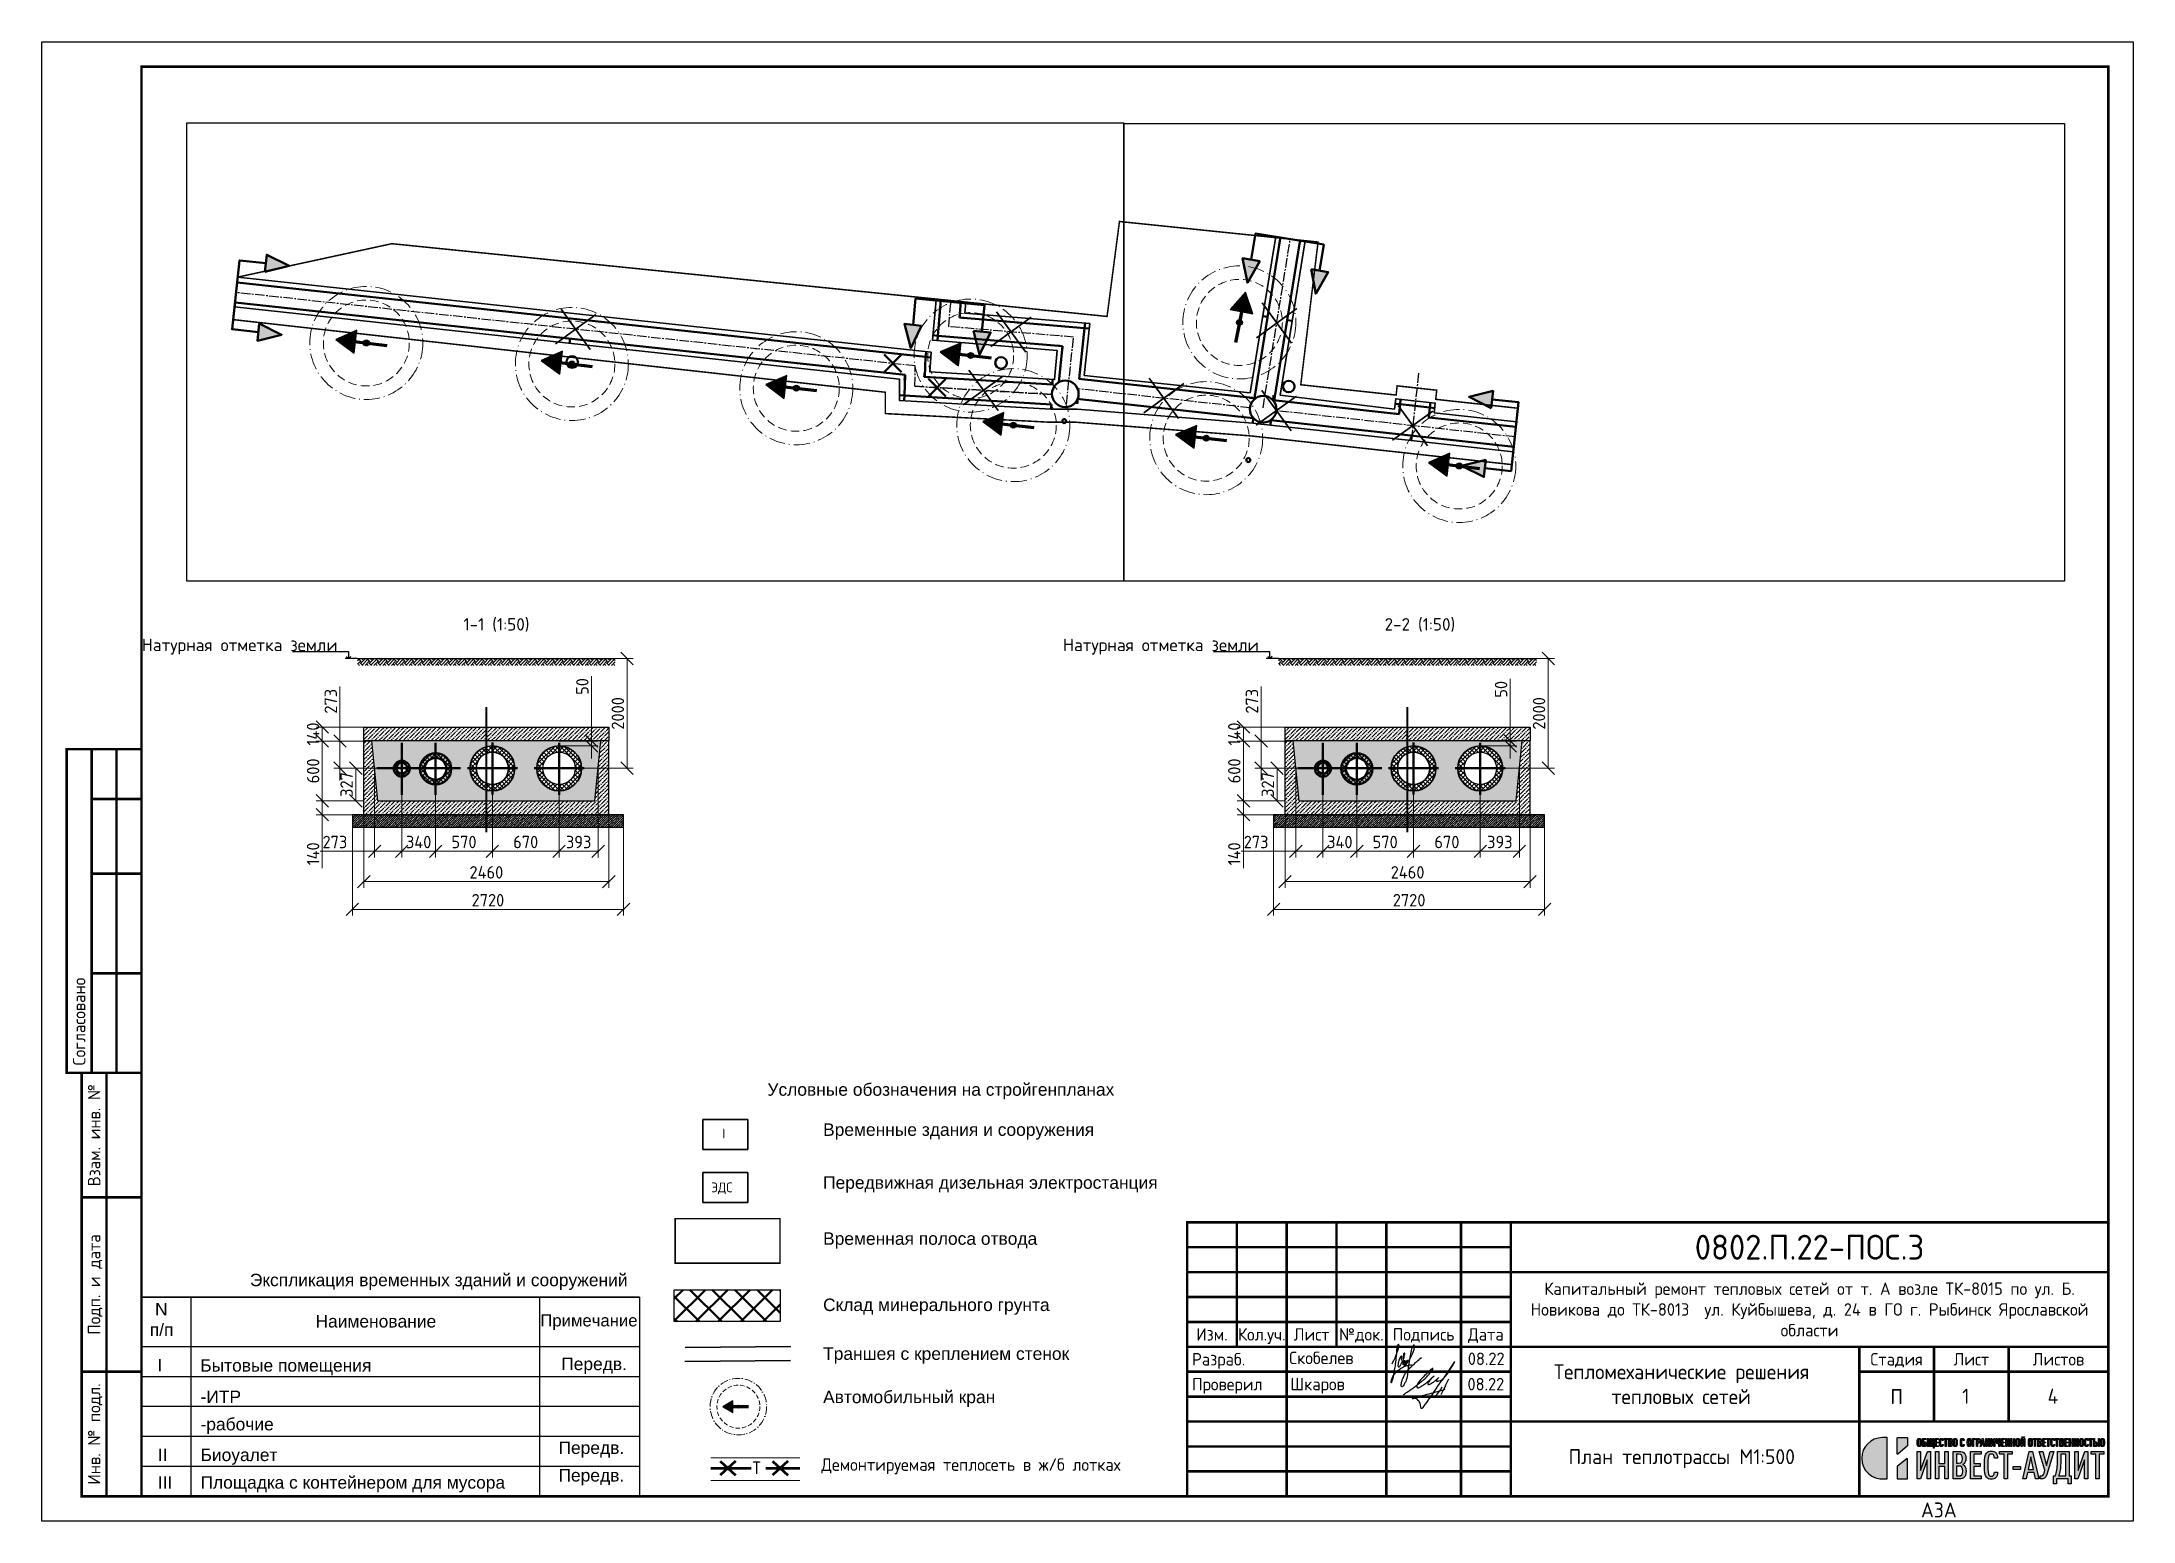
# Model space of a CAD drawing. Header units: millimetres. Extents: x 1981 to 3888, y 1583 to 2809.
# Drawn here: x 2255.2 to 2675.2, y 1980.2 to 2277.2 of the extents above; entities that cross this region are included whole.
import ezdxf
from ezdxf.enums import TextEntityAlignment as Align

# ---------------------------------------------------------------- set-up
doc = ezdxf.new("R2010")
doc.units = ezdxf.units.MM
for name, pattern in [('ACAD_ISO04W100', [30, 24, -3, 0, -3]), ('ACAD_ISO10W100', [18.5, 12, -3, 0.5, -3]), ('CENTER2', [28.575, 19.05, -3.175, 3.175, -3.175]), ('HIDDEN', [9.525, 6.35, -3.175])]:
    doc.linetypes.add(name, pattern=pattern)
for name, color, linetype, lineweight in [('_Рамка', 7, 'Continuous', 13), ('M-EQPM', 50, 'Continuous', 18), ('Демонтаж', 5, 'Continuous', 50), ('Демонтаж @ 1', 5, 'Continuous', 50), ('Основной', 255, 'Continuous', 50), ('ПОС_бытовки', 26, 'Continuous', 35), ('ПОС_зоны', 5, 'Continuous', 35)]:
    doc.layers.add(name, color=color, linetype=linetype, lineweight=lineweight)
for name, color, linetype in [('layer 1', 7, 'Continuous'), ('ПОС', 7, 'Continuous'), ('ПОС_земля', 7, 'Continuous'), ('рамка', 7, 'Continuous'), ('Форматы', 7, 'Continuous')]:
    doc.layers.add(name, color=color, linetype=linetype)
doc.layers.add('ПОС_деревья', color=7, linetype='Continuous', lineweight=50, true_color=0xc20000)
doc.layers.add('ПОС_ПО', color=7, linetype='Continuous', true_color=0x00d1d1)
doc.layers.add('ПОС_ПО @ 1', color=7, linetype='Continuous', true_color=0x00d1d1)
doc.styles.add('-ISOCPEUR-', font='isocpeur.ttf')
doc.styles.add('GOST', font='GOST.shx', dxfattribs={"oblique": 15})
doc.styles.add('GOST-2.304_Type-B', font='GOST Common.ttf')
doc.styles.get("Standard").update_dxf_attribs({"font": 'GOST Common.ttf'})
doc.styles.add('Штамп', font='arial.ttf')
doc.dimstyles.new('М 1 к 50', dxfattribs={"dimtxt": 2.5, "dimasz": 2.5, "dimexe": 1.25, "dimexo": 0, "dimgap": 0.6, "dimtad": 1, "dimdec": 0, "dimlfac": 50, "dimdsep": 46, "dimtxsty": 'GOST', "dimblk": 'OBLIQUE', "dimcen": 0, "dimclrd": 256, "dimclre": 256, "dimclrt": 256, "dimazin": 0, "dimtfac": 1, "dimtdec": 0, "dimtmove": 0, "dimatfit": 1, "dimldrblk": 'NONE', "dimfxl": 0, "dimlwd": 20, "dimlwe": 20, "dimarcsym": 0})
picture_1 = doc.add_image_def('image1.jpg', size_in_pixel=(3947, 3948))
picture_2 = doc.add_image_def('image2.jpg', size_in_pixel=(3947, 3947))

msp = doc.modelspace()

# ---------------------------------------------------------------- texts
at = {"color": 0, "style": '-ISOCPEUR-'}
for s, p in [('1-1 (1:50)', (2339.87547, 2159.04022, 1.9664)), ('2-2 (1:50)', (2524.87549, 2159.04022, 1.9664)), ('Натурная отметка земли', (2275.28426, 2154.90937)), ('Натурная отметка земли', (2460.28429, 2154.90937))]:
    msp.add_text(s, height=2.5, dxfattribs=at).set_placement(p)
at = {"lineweight": 50, "insert": (2545.21165, 2007.73993), "char_height": 2.5, "attachment_point": 5}
msp.add_mtext_dynamic_manual_height_columns('08.22', width=10, gutter_width=12.5, heights=[0], dxfattribs=at)
at = {"layer": 'Демонтаж @ 1', "color": 18, "lineweight": 53, "true_color": 0x000000}
msp.add_text('Демонтируемая теплосеть в ж/б лотках', height=2.5, dxfattribs=at).set_placement((2411.73632, 1990.34312))
at = {"layer": 'ПОС_бытовки'}
msp.add_text('ЭДС', height=1.95, dxfattribs=at).set_placement((2389.65725, 2046.28138))
at = {"layer": 'ПОС_ПО @ 1', "color": 18, "lineweight": 53, "true_color": 0x000000}
msp.add_text('Т', height=2.5, dxfattribs=at).set_placement((2397.9119, 1989.71083))
at = {"layer": 'рамка', "style": 'Штамп'}
for s, p in [('Условные обозначения на стройгенпланах', (2400.93242, 2065.65097)), ('Временные здания и сооружения', (2412.10883, 2057.59729)), ('Передвижная дизельная электростанция', (2412.10883, 2046.96551)), ('Временная полоса отвода', (2412.10883, 2035.72571)), ('Склад минерального грунта', (2412.10883, 2022.42671)), ('Траншея с креплением стенок', (2412.10883, 2012.62217)), ('Автомобильный кран', (2412.10883, 2003.9298))]:
    msp.add_text(s, height=2.5, dxfattribs=at).set_placement(p)

# ---------------------------------------------------------------- blocks, each defined once
blk = doc.blocks.new('ГРАНИЦА ПРОЕКТИРОВАНИЯ')
h = blk.add_hatch(color=256)
h.dxf.hatch_style = 1
h.paths.add_polyline_path([(3438.03, 2134.87), (3434.57, 2134.87), (3436.3, 2130.18)])
h.paths.add_polyline_path([(3451.94, 2134.87), (3448.47, 2134.87), (3450.21, 2130.18)])
at = {"layer": 'Основной'}
for points in [[(3450.21, 2134.87), (3450.21, 2140.18), (3436.3, 2140.18), (3436.3, 2134.87)], [(3438.03, 2134.87), (3434.57, 2134.87), (3436.3, 2130.18), (3438.03, 2134.87)], [(3448.47, 2134.87), (3451.94, 2134.87), (3450.21, 2130.18), (3448.47, 2134.87)]]:
    blk.add_lwpolyline(points, dxfattribs=at)
blk = doc.blocks.new('Лого')
h = blk.add_hatch(color=151)
h.set_gradient(color1=(158, 191, 227), color2=(46, 54, 92), tint=1, name='HEMISPHERICAL')
edge = h.paths.add_edge_path()
edge.add_spline(control_points=[(0.349, 0.494), (-0.191, 0.447), (-0.657, 0.871), (-0.657, 1.415), (-0.657, 1.415), (-0.657, 1.925), (-0.243, 2.339), (0.267, 2.339), (0.267, 2.339), (0.267, 2.339), (0.471, 2.339), (0.471, 2.339), (0.471, 2.339), (0.479, 2.339), (0.485, 2.333), (0.485, 2.325), (0.485, 2.325), (0.485, 2.325), (0.485, 0.508), (0.485, 0.508), (0.485, 0.508), (0.485, 0.5), (0.479, 0.494), (0.471, 0.494), (0.471, 0.494), (0.471, 0.494), (0.35, 0.494), (0.35, 0.494), (0.35, 0.494), (0.35, 0.494), (0.349, 0.494), (0.349, 0.494)], knot_values=[0, 0, 0, 0, 0.111111, 0.111111, 0.111111, 0.111211, 0.222222, 0.222222, 0.222222, 0.222322, 0.333333, 0.333333, 0.333333, 0.333433, 0.444444, 0.444444, 0.444444, 0.444544, 0.555556, 0.555556, 0.555556, 0.555656, 0.666667, 0.666667, 0.666667, 0.666767, 0.777778, 0.777778, 0.777778, 0.777878, 1, 1, 1, 1], degree=3, periodic=0)
edge = h.paths.add_edge_path()
edge.add_spline(control_points=[(0.955, 1.604), (0.955, 1.604), (1.385, 1.966), (1.385, 1.966), (1.385, 1.966), (1.388, 1.969), (1.39, 1.972), (1.39, 1.976), (1.39, 1.976), (1.39, 1.976), (1.39, 2.325), (1.39, 2.325), (1.39, 2.325), (1.39, 2.333), (1.384, 2.339), (1.377, 2.339), (1.377, 2.339), (1.377, 2.339), (0.947, 2.339), (0.947, 2.339), (0.947, 2.339), (0.939, 2.339), (0.933, 2.333), (0.933, 2.325), (0.933, 2.325), (0.933, 2.325), (0.933, 1.614), (0.933, 1.614), (0.933, 1.614), (0.933, 1.609), (0.936, 1.604), (0.941, 1.602), (0.941, 1.602), (0.946, 1.6), (0.951, 1.601), (0.955, 1.604)], knot_values=[0, 0, 0, 0, 0.1, 0.1, 0.1, 0.1001, 0.2, 0.2, 0.2, 0.2001, 0.3, 0.3, 0.3, 0.3001, 0.4, 0.4, 0.4, 0.4001, 0.5, 0.5, 0.5, 0.5001, 0.6, 0.6, 0.6, 0.6001, 0.7, 0.7, 0.7, 0.7001, 0.8, 0.8, 0.8, 0.8001, 1, 1, 1, 1], degree=3, periodic=0)
edge = h.paths.add_edge_path()
edge.add_spline(control_points=[(0.938, 1.059), (0.938, 1.059), (1.369, 1.401), (1.369, 1.401), (1.369, 1.401), (1.373, 1.404), (1.378, 1.405), (1.383, 1.402), (1.383, 1.402), (1.387, 1.4), (1.39, 1.396), (1.39, 1.39), (1.39, 1.39), (1.39, 1.39), (1.39, 0.508), (1.39, 0.508), (1.39, 0.508), (1.39, 0.5), (1.384, 0.494), (1.377, 0.494), (1.377, 0.494), (1.377, 0.494), (0.947, 0.494), (0.947, 0.494), (0.947, 0.494), (0.939, 0.494), (0.933, 0.5), (0.933, 0.508), (0.933, 0.508), (0.933, 0.508), (0.933, 1.049), (0.933, 1.049), (0.933, 1.049), (0.933, 1.053), (0.935, 1.057), (0.938, 1.059)], knot_values=[0, 0, 0, 0, 0.1, 0.1, 0.1, 0.1001, 0.2, 0.2, 0.2, 0.2001, 0.3, 0.3, 0.3, 0.3001, 0.4, 0.4, 0.4, 0.4001, 0.5, 0.5, 0.5, 0.5001, 0.6, 0.6, 0.6, 0.6001, 0.7, 0.7, 0.7, 0.7001, 0.8, 0.8, 0.8, 0.8001, 1, 1, 1, 1], degree=3, periodic=0)
at = {"true_color": 0x2e365c}
h = blk.add_hatch(color=159, dxfattribs=at)
h.dxf.hatch_style = 1
edge = h.paths.add_edge_path()
edge.add_spline(control_points=[(10.169, 1.594), (10.169, 1.594), (10.169, 1.727), (10.169, 1.727), (10.169, 1.727), (10.169, 1.727), (9.605, 1.727), (9.605, 1.727), (9.605, 1.727), (9.605, 1.727), (9.605, 1.594), (9.605, 1.594), (9.605, 1.594), (9.605, 1.594), (9.813, 1.594), (9.813, 1.594), (9.813, 1.594), (9.813, 1.594), (9.813, 0.491), (9.813, 0.491), (9.813, 0.491), (9.813, 0.491), (9.962, 0.491), (9.962, 0.491), (9.962, 0.491), (9.962, 0.491), (9.962, 1.594), (9.962, 1.594), (9.962, 1.594), (9.962, 1.594), (10.169, 1.594), (10.169, 1.594)], knot_values=[0, 0, 0, 0, 0.111111, 0.111111, 0.111111, 0.111211, 0.222222, 0.222222, 0.222222, 0.222322, 0.333333, 0.333333, 0.333333, 0.333433, 0.444444, 0.444444, 0.444444, 0.444544, 0.555556, 0.555556, 0.555556, 0.555656, 0.666667, 0.666667, 0.666667, 0.666767, 0.777778, 0.777778, 0.777778, 0.777878, 1, 1, 1, 1], degree=3, periodic=0)
edge = h.paths.add_edge_path()
edge.add_spline(control_points=[(9.457, 0.491), (9.457, 0.491), (9.457, 1.727), (9.457, 1.727), (9.457, 1.727), (9.457, 1.727), (9.32, 1.727), (9.32, 1.727), (9.32, 1.727), (9.32, 1.727), (9.017, 0.868), (9.017, 0.868), (9.017, 0.868), (9.017, 0.868), (9.017, 1.727), (9.017, 1.727), (9.017, 1.727), (9.017, 1.727), (8.867, 1.727), (8.867, 1.727), (8.867, 1.727), (8.867, 1.727), (8.867, 0.491), (8.867, 0.491), (8.867, 0.491), (8.867, 0.491), (9.006, 0.491), (9.006, 0.491), (9.006, 0.491), (9.006, 0.491), (9.308, 1.349), (9.308, 1.349), (9.308, 1.349), (9.308, 1.349), (9.308, 0.491), (9.308, 0.491), (9.308, 0.491), (9.308, 0.491), (9.457, 0.491), (9.457, 0.491)], knot_values=[0, 0, 0, 0, 0.090909, 0.090909, 0.090909, 0.091009, 0.181818, 0.181818, 0.181818, 0.181918, 0.272727, 0.272727, 0.272727, 0.272827, 0.363636, 0.363636, 0.363636, 0.363736, 0.454545, 0.454545, 0.454545, 0.454645, 0.545455, 0.545455, 0.545455, 0.545555, 0.636364, 0.636364, 0.636364, 0.636464, 0.727273, 0.727273, 0.727273, 0.727373, 0.818182, 0.818182, 0.818182, 0.818282, 1, 1, 1, 1], degree=3, periodic=0)
edge = h.paths.add_edge_path(flags=16)
edge.add_spline(control_points=[(8.463, 0.625), (8.463, 0.625), (8.147, 0.625), (8.147, 0.625), (8.147, 0.625), (8.208, 0.788), (8.239, 0.974), (8.239, 1.198), (8.239, 1.198), (8.239, 1.198), (8.239, 1.594), (8.239, 1.594), (8.239, 1.594), (8.239, 1.594), (8.463, 1.594), (8.463, 1.594), (8.463, 1.594), (8.463, 1.594), (8.463, 0.625), (8.463, 0.625)], knot_values=[0, 0, 0, 0, 0.166667, 0.166667, 0.166667, 0.166767, 0.333333, 0.333333, 0.333333, 0.333433, 0.5, 0.5, 0.5, 0.5001, 0.666667, 0.666667, 0.666667, 0.666767, 1, 1, 1, 1], degree=3, periodic=0)
edge = h.paths.add_edge_path()
edge.add_spline(control_points=[(8.709, 0.271), (8.709, 0.271), (8.709, 0.625), (8.709, 0.625), (8.709, 0.625), (8.709, 0.625), (8.612, 0.625), (8.612, 0.625), (8.612, 0.625), (8.612, 0.625), (8.612, 1.727), (8.612, 1.727), (8.612, 1.727), (8.612, 1.727), (8.095, 1.727), (8.095, 1.727), (8.095, 1.727), (8.095, 1.727), (8.095, 1.231), (8.095, 1.231), (8.095, 1.231), (8.095, 0.988), (8.057, 0.792), (7.994, 0.625), (7.994, 0.625), (7.994, 0.625), (7.916, 0.625), (7.916, 0.625), (7.916, 0.625), (7.916, 0.625), (7.916, 0.271), (7.916, 0.271), (7.916, 0.271), (7.916, 0.271), (8.058, 0.271), (8.058, 0.271), (8.058, 0.271), (8.058, 0.271), (8.058, 0.491), (8.058, 0.491), (8.058, 0.491), (8.058, 0.491), (8.567, 0.491), (8.567, 0.491), (8.567, 0.491), (8.567, 0.491), (8.567, 0.271), (8.567, 0.271), (8.567, 0.271), (8.567, 0.271), (8.709, 0.271), (8.709, 0.271)], knot_values=[0, 0, 0, 0, 0.071429, 0.071429, 0.071429, 0.071529, 0.142857, 0.142857, 0.142857, 0.142957, 0.214286, 0.214286, 0.214286, 0.214386, 0.285714, 0.285714, 0.285714, 0.285814, 0.357143, 0.357143, 0.357143, 0.357243, 0.428571, 0.428571, 0.428571, 0.428671, 0.5, 0.5, 0.5, 0.5001, 0.571429, 0.571429, 0.571429, 0.571529, 0.642857, 0.642857, 0.642857, 0.642957, 0.714286, 0.714286, 0.714286, 0.714386, 0.785714, 0.785714, 0.785714, 0.785814, 0.857143, 0.857143, 0.857143, 0.857243, 1, 1, 1, 1], degree=3, periodic=0)
edge = h.paths.add_edge_path()
edge.add_spline(control_points=[(7.937, 1.727), (7.937, 1.727), (7.774, 1.727), (7.774, 1.727), (7.774, 1.727), (7.774, 1.727), (7.605, 1.097), (7.605, 1.097), (7.605, 1.097), (7.605, 1.097), (7.434, 1.727), (7.434, 1.727), (7.434, 1.727), (7.434, 1.727), (7.271, 1.727), (7.271, 1.727), (7.271, 1.727), (7.271, 1.727), (7.534, 0.891), (7.534, 0.891), (7.534, 0.891), (7.534, 0.891), (7.494, 0.754), (7.494, 0.754), (7.494, 0.754), (7.465, 0.651), (7.427, 0.625), (7.326, 0.625), (7.326, 0.625), (7.326, 0.625), (7.326, 0.491), (7.326, 0.491), (7.326, 0.491), (7.496, 0.491), (7.566, 0.524), (7.616, 0.688), (7.616, 0.688), (7.616, 0.688), (7.937, 1.727), (7.937, 1.727)], knot_values=[0, 0, 0, 0, 0.090909, 0.090909, 0.090909, 0.091009, 0.181818, 0.181818, 0.181818, 0.181918, 0.272727, 0.272727, 0.272727, 0.272827, 0.363636, 0.363636, 0.363636, 0.363736, 0.454545, 0.454545, 0.454545, 0.454645, 0.545455, 0.545455, 0.545455, 0.545555, 0.636364, 0.636364, 0.636364, 0.636464, 0.727273, 0.727273, 0.727273, 0.727373, 0.818182, 0.818182, 0.818182, 0.818282, 1, 1, 1, 1], degree=3, periodic=0)
edge = h.paths.add_edge_path(flags=16)
edge.add_spline(control_points=[(7.019, 0.917), (7.019, 0.917), (6.788, 0.917), (6.788, 0.917), (6.788, 0.917), (6.788, 0.917), (6.904, 1.486), (6.904, 1.486), (6.904, 1.486), (6.904, 1.486), (7.019, 0.917), (7.019, 0.917)], knot_values=[0, 0, 0, 0, 0.25, 0.25, 0.25, 0.2501, 0.5, 0.5, 0.5, 0.5001, 1, 1, 1, 1], degree=3, periodic=0)
edge = h.paths.add_edge_path()
edge.add_spline(control_points=[(7.264, 0.491), (7.264, 0.491), (6.977, 1.727), (6.977, 1.727), (6.977, 1.727), (6.977, 1.727), (6.833, 1.727), (6.833, 1.727), (6.833, 1.727), (6.833, 1.727), (6.545, 0.491), (6.545, 0.491), (6.545, 0.491), (6.545, 0.491), (6.701, 0.491), (6.701, 0.491), (6.701, 0.491), (6.701, 0.491), (6.76, 0.783), (6.76, 0.783), (6.76, 0.783), (6.76, 0.783), (7.047, 0.783), (7.047, 0.783), (7.047, 0.783), (7.047, 0.783), (7.106, 0.491), (7.106, 0.491), (7.106, 0.491), (7.106, 0.491), (7.264, 0.491), (7.264, 0.491)], knot_values=[0, 0, 0, 0, 0.111111, 0.111111, 0.111111, 0.111211, 0.222222, 0.222222, 0.222222, 0.222322, 0.333333, 0.333333, 0.333333, 0.333433, 0.444444, 0.444444, 0.444444, 0.444544, 0.555556, 0.555556, 0.555556, 0.555656, 0.666667, 0.666667, 0.666667, 0.666767, 0.777778, 0.777778, 0.777778, 0.777878, 1, 1, 1, 1], degree=3, periodic=0)
edge = h.paths.add_edge_path()
edge.add_spline(control_points=[(6.448, 0.915), (6.448, 0.915), (6.448, 1.049), (6.448, 1.049), (6.448, 1.049), (6.448, 1.049), (6.108, 1.049), (6.108, 1.049), (6.108, 1.049), (6.108, 1.049), (6.108, 0.915), (6.108, 0.915), (6.108, 0.915), (6.108, 0.915), (6.448, 0.915), (6.448, 0.915)], knot_values=[0, 0, 0, 0, 0.2, 0.2, 0.2, 0.2001, 0.4, 0.4, 0.4, 0.4001, 0.6, 0.6, 0.6, 0.6001, 1, 1, 1, 1], degree=3, periodic=0)
edge = h.paths.add_edge_path()
edge.add_spline(control_points=[(6.069, 1.594), (6.069, 1.594), (6.069, 1.727), (6.069, 1.727), (6.069, 1.727), (6.069, 1.727), (5.505, 1.727), (5.505, 1.727), (5.505, 1.727), (5.505, 1.727), (5.505, 1.594), (5.505, 1.594), (5.505, 1.594), (5.505, 1.594), (5.714, 1.594), (5.714, 1.594), (5.714, 1.594), (5.714, 1.594), (5.714, 0.491), (5.714, 0.491), (5.714, 0.491), (5.714, 0.491), (5.863, 0.491), (5.863, 0.491), (5.863, 0.491), (5.863, 0.491), (5.863, 1.594), (5.863, 1.594), (5.863, 1.594), (5.863, 1.594), (6.069, 1.594), (6.069, 1.594)], knot_values=[0, 0, 0, 0, 0.111111, 0.111111, 0.111111, 0.111211, 0.222222, 0.222222, 0.222222, 0.222322, 0.333333, 0.333333, 0.333333, 0.333433, 0.444444, 0.444444, 0.444444, 0.444544, 0.555556, 0.555556, 0.555556, 0.555656, 0.666667, 0.666667, 0.666667, 0.666767, 0.777778, 0.777778, 0.777778, 0.777878, 1, 1, 1, 1], degree=3, periodic=0)
edge = h.paths.add_edge_path()
edge.add_spline(control_points=[(5.42, 0.797), (5.42, 0.797), (5.273, 0.797), (5.273, 0.797), (5.273, 0.797), (5.271, 0.745), (5.261, 0.691), (5.233, 0.655), (5.233, 0.655), (5.214, 0.63), (5.183, 0.611), (5.136, 0.611), (5.136, 0.611), (5.087, 0.611), (5.054, 0.63), (5.033, 0.658), (5.033, 0.658), (4.99, 0.717), (4.983, 0.816), (4.983, 1.109), (4.983, 1.109), (4.983, 1.403), (4.99, 1.502), (5.033, 1.561), (5.033, 1.561), (5.054, 1.588), (5.087, 1.607), (5.136, 1.607), (5.136, 1.607), (5.183, 1.607), (5.214, 1.588), (5.233, 1.564), (5.233, 1.564), (5.262, 1.528), (5.271, 1.476), (5.273, 1.423), (5.273, 1.423), (5.273, 1.423), (5.42, 1.423), (5.42, 1.423), (5.42, 1.423), (5.419, 1.524), (5.389, 1.613), (5.332, 1.668), (5.332, 1.668), (5.283, 1.715), (5.223, 1.741), (5.136, 1.741), (5.136, 1.741), (5.039, 1.741), (4.971, 1.705), (4.924, 1.651), (4.924, 1.651), (4.842, 1.557), (4.834, 1.451), (4.834, 1.109), (4.834, 1.109), (4.834, 0.767), (4.842, 0.662), (4.924, 0.568), (4.924, 0.568), (4.971, 0.514), (5.039, 0.478), (5.136, 0.478), (5.136, 0.478), (5.217, 0.478), (5.278, 0.502), (5.327, 0.545), (5.327, 0.545), (5.387, 0.601), (5.419, 0.693), (5.42, 0.797)], knot_values=[0, 0, 0, 0, 0.052632, 0.052632, 0.052632, 0.052732, 0.105263, 0.105263, 0.105263, 0.105363, 0.157895, 0.157895, 0.157895, 0.157995, 0.210526, 0.210526, 0.210526, 0.210626, 0.263158, 0.263158, 0.263158, 0.263258, 0.315789, 0.315789, 0.315789, 0.315889, 0.368421, 0.368421, 0.368421, 0.368521, 0.421053, 0.421053, 0.421053, 0.421153, 0.473684, 0.473684, 0.473684, 0.473784, 0.526316, 0.526316, 0.526316, 0.526416, 0.578947, 0.578947, 0.578947, 0.579047, 0.631579, 0.631579, 0.631579, 0.631679, 0.684211, 0.684211, 0.684211, 0.684311, 0.736842, 0.736842, 0.736842, 0.736942, 0.789474, 0.789474, 0.789474, 0.789574, 0.842105, 0.842105, 0.842105, 0.842205, 0.894737, 0.894737, 0.894737, 0.894837, 1, 1, 1, 1], degree=3, periodic=0)
edge = h.paths.add_edge_path()
edge.add_spline(control_points=[(4.681, 0.491), (4.681, 0.491), (4.681, 0.625), (4.681, 0.625), (4.681, 0.625), (4.681, 0.625), (4.353, 0.625), (4.353, 0.625), (4.353, 0.625), (4.353, 0.625), (4.353, 1.045), (4.353, 1.045), (4.353, 1.045), (4.353, 1.045), (4.636, 1.045), (4.636, 1.045), (4.636, 1.045), (4.636, 1.045), (4.636, 1.179), (4.636, 1.179), (4.636, 1.179), (4.636, 1.179), (4.353, 1.179), (4.353, 1.179), (4.353, 1.179), (4.353, 1.179), (4.353, 1.594), (4.353, 1.594), (4.353, 1.594), (4.353, 1.594), (4.681, 1.594), (4.681, 1.594), (4.681, 1.594), (4.681, 1.594), (4.681, 1.727), (4.681, 1.727), (4.681, 1.727), (4.681, 1.727), (4.204, 1.727), (4.204, 1.727), (4.204, 1.727), (4.204, 1.727), (4.204, 0.491), (4.204, 0.491), (4.204, 0.491), (4.204, 0.491), (4.681, 0.491), (4.681, 0.491)], knot_values=[0, 0, 0, 0, 0.076923, 0.076923, 0.076923, 0.077023, 0.153846, 0.153846, 0.153846, 0.153946, 0.230769, 0.230769, 0.230769, 0.230869, 0.307692, 0.307692, 0.307692, 0.307792, 0.384615, 0.384615, 0.384615, 0.384715, 0.461538, 0.461538, 0.461538, 0.461638, 0.538462, 0.538462, 0.538462, 0.538562, 0.615385, 0.615385, 0.615385, 0.615485, 0.692308, 0.692308, 0.692308, 0.692408, 0.769231, 0.769231, 0.769231, 0.769331, 0.846154, 0.846154, 0.846154, 0.846254, 1, 1, 1, 1], degree=3, periodic=0)
edge = h.paths.add_edge_path(flags=16)
edge.add_spline(control_points=[(3.848, 1.396), (3.848, 1.255), (3.798, 1.198), (3.692, 1.198), (3.692, 1.198), (3.692, 1.198), (3.582, 1.198), (3.582, 1.198), (3.582, 1.198), (3.582, 1.198), (3.582, 1.594), (3.582, 1.594), (3.582, 1.594), (3.582, 1.594), (3.692, 1.594), (3.692, 1.594), (3.692, 1.594), (3.799, 1.594), (3.848, 1.545), (3.848, 1.396)], knot_values=[0, 0, 0, 0, 0.166667, 0.166667, 0.166667, 0.166767, 0.333333, 0.333333, 0.333333, 0.333433, 0.5, 0.5, 0.5, 0.5001, 0.666667, 0.666667, 0.666667, 0.666767, 1, 1, 1, 1], degree=3, periodic=0)
edge = h.paths.add_edge_path(flags=16)
edge.add_spline(control_points=[(3.857, 0.847), (3.857, 0.677), (3.803, 0.625), (3.69, 0.625), (3.69, 0.625), (3.69, 0.625), (3.582, 0.625), (3.582, 0.625), (3.582, 0.625), (3.582, 0.625), (3.582, 1.069), (3.582, 1.069), (3.582, 1.069), (3.582, 1.069), (3.69, 1.069), (3.69, 1.069), (3.69, 1.069), (3.801, 1.069), (3.857, 1.007), (3.857, 0.847)], knot_values=[0, 0, 0, 0, 0.166667, 0.166667, 0.166667, 0.166767, 0.333333, 0.333333, 0.333333, 0.333433, 0.5, 0.5, 0.5, 0.5001, 0.666667, 0.666667, 0.666667, 0.666767, 1, 1, 1, 1], degree=3, periodic=0)
edge = h.paths.add_edge_path()
edge.add_spline(control_points=[(4.006, 0.839), (4.006, 0.944), (3.995, 1.028), (3.931, 1.09), (3.931, 1.09), (3.91, 1.109), (3.883, 1.127), (3.855, 1.135), (3.855, 1.135), (3.879, 1.146), (3.903, 1.161), (3.924, 1.182), (3.924, 1.182), (3.985, 1.241), (3.997, 1.314), (3.997, 1.403), (3.997, 1.403), (3.997, 1.536), (3.978, 1.597), (3.924, 1.653), (3.924, 1.653), (3.874, 1.705), (3.808, 1.727), (3.699, 1.727), (3.699, 1.727), (3.699, 1.727), (3.433, 1.727), (3.433, 1.727), (3.433, 1.727), (3.433, 1.727), (3.433, 0.491), (3.433, 0.491), (3.433, 0.491), (3.433, 0.491), (3.699, 0.491), (3.699, 0.491), (3.699, 0.491), (3.808, 0.491), (3.876, 0.514), (3.926, 0.566), (3.926, 0.566), (3.982, 0.623), (4.006, 0.689), (4.006, 0.839)], knot_values=[0, 0, 0, 0, 0.083333, 0.083333, 0.083333, 0.083433, 0.166667, 0.166667, 0.166667, 0.166767, 0.25, 0.25, 0.25, 0.2501, 0.333333, 0.333333, 0.333333, 0.333433, 0.416667, 0.416667, 0.416667, 0.416767, 0.5, 0.5, 0.5, 0.5001, 0.583333, 0.583333, 0.583333, 0.583433, 0.666667, 0.666667, 0.666667, 0.666767, 0.75, 0.75, 0.75, 0.7501, 0.833333, 0.833333, 0.833333, 0.833433, 1, 1, 1, 1], degree=3, periodic=0)
edge = h.paths.add_edge_path()
edge.add_spline(control_points=[(3.211, 0.491), (3.211, 0.491), (3.211, 1.727), (3.211, 1.727), (3.211, 1.727), (3.211, 1.727), (3.062, 1.727), (3.062, 1.727), (3.062, 1.727), (3.062, 1.727), (3.062, 1.187), (3.062, 1.187), (3.062, 1.187), (3.062, 1.187), (2.787, 1.187), (2.787, 1.187), (2.787, 1.187), (2.787, 1.187), (2.787, 1.727), (2.787, 1.727), (2.787, 1.727), (2.787, 1.727), (2.638, 1.727), (2.638, 1.727), (2.638, 1.727), (2.638, 1.727), (2.638, 0.491), (2.638, 0.491), (2.638, 0.491), (2.638, 0.491), (2.787, 0.491), (2.787, 0.491), (2.787, 0.491), (2.787, 0.491), (2.787, 1.052), (2.787, 1.052), (2.787, 1.052), (2.787, 1.052), (3.062, 1.052), (3.062, 1.052), (3.062, 1.052), (3.062, 1.052), (3.062, 0.491), (3.062, 0.491), (3.062, 0.491), (3.062, 0.491), (3.211, 0.491), (3.211, 0.491)], knot_values=[0, 0, 0, 0, 0.076923, 0.076923, 0.076923, 0.077023, 0.153846, 0.153846, 0.153846, 0.153946, 0.230769, 0.230769, 0.230769, 0.230869, 0.307692, 0.307692, 0.307692, 0.307792, 0.384615, 0.384615, 0.384615, 0.384715, 0.461538, 0.461538, 0.461538, 0.461638, 0.538462, 0.538462, 0.538462, 0.538562, 0.615385, 0.615385, 0.615385, 0.615485, 0.692308, 0.692308, 0.692308, 0.692408, 0.769231, 0.769231, 0.769231, 0.769331, 0.846154, 0.846154, 0.846154, 0.846254, 1, 1, 1, 1], degree=3, periodic=0)
edge = h.paths.add_edge_path()
edge.add_spline(control_points=[(2.416, 0.491), (2.416, 0.491), (2.416, 1.727), (2.416, 1.727), (2.416, 1.727), (2.416, 1.727), (2.279, 1.727), (2.279, 1.727), (2.279, 1.727), (2.279, 1.727), (1.975, 0.868), (1.975, 0.868), (1.975, 0.868), (1.975, 0.868), (1.975, 1.727), (1.975, 1.727), (1.975, 1.727), (1.975, 1.727), (1.826, 1.727), (1.826, 1.727), (1.826, 1.727), (1.826, 1.727), (1.826, 0.491), (1.826, 0.491), (1.826, 0.491), (1.826, 0.491), (1.965, 0.491), (1.965, 0.491), (1.965, 0.491), (1.965, 0.491), (2.267, 1.349), (2.267, 1.349), (2.267, 1.349), (2.267, 1.349), (2.267, 0.491), (2.267, 0.491), (2.267, 0.491), (2.267, 0.491), (2.416, 0.491), (2.416, 0.491)], knot_values=[0, 0, 0, 0, 0.090909, 0.090909, 0.090909, 0.091009, 0.181818, 0.181818, 0.181818, 0.181918, 0.272727, 0.272727, 0.272727, 0.272827, 0.363636, 0.363636, 0.363636, 0.363736, 0.454545, 0.454545, 0.454545, 0.454645, 0.545455, 0.545455, 0.545455, 0.545555, 0.636364, 0.636364, 0.636364, 0.636464, 0.727273, 0.727273, 0.727273, 0.727373, 0.818182, 0.818182, 0.818182, 0.818282, 1, 1, 1, 1], degree=3, periodic=0)
edge = h.paths.add_edge_path(flags=16)
edge.add_spline(control_points=[(10.15, 2.121), (10.15, 2.035), (10.148, 2.006), (10.135, 1.989), (10.135, 1.989), (10.128, 1.981), (10.119, 1.975), (10.105, 1.975), (10.105, 1.975), (10.091, 1.975), (10.082, 1.981), (10.076, 1.989), (10.076, 1.989), (10.062, 2.006), (10.06, 2.035), (10.06, 2.121), (10.06, 2.121), (10.06, 2.207), (10.062, 2.235), (10.076, 2.253), (10.076, 2.253), (10.082, 2.261), (10.091, 2.266), (10.105, 2.266), (10.105, 2.266), (10.119, 2.266), (10.128, 2.261), (10.135, 2.253), (10.135, 2.253), (10.148, 2.235), (10.15, 2.207), (10.15, 2.121)], knot_values=[0, 0, 0, 0, 0.111111, 0.111111, 0.111111, 0.111211, 0.222222, 0.222222, 0.222222, 0.222322, 0.333333, 0.333333, 0.333333, 0.333433, 0.444444, 0.444444, 0.444444, 0.444544, 0.555556, 0.555556, 0.555556, 0.555656, 0.666667, 0.666667, 0.666667, 0.666767, 0.777778, 0.777778, 0.777778, 0.777878, 1, 1, 1, 1], degree=3, periodic=0)
edge = h.paths.add_edge_path()
edge.add_spline(control_points=[(9.974, 1.94), (9.974, 1.94), (9.974, 2.104), (9.974, 2.104), (9.974, 2.104), (9.974, 2.104), (10.017, 2.104), (10.017, 2.104), (10.017, 2.104), (10.017, 2.017), (10.021, 1.988), (10.043, 1.962), (10.043, 1.962), (10.057, 1.946), (10.077, 1.936), (10.105, 1.936), (10.105, 1.936), (10.134, 1.936), (10.153, 1.946), (10.167, 1.962), (10.167, 1.962), (10.19, 1.989), (10.194, 2.021), (10.194, 2.121), (10.194, 2.121), (10.194, 2.221), (10.191, 2.251), (10.167, 2.279), (10.167, 2.279), (10.153, 2.295), (10.134, 2.306), (10.105, 2.306), (10.105, 2.306), (10.077, 2.306), (10.057, 2.295), (10.043, 2.279), (10.043, 2.279), (10.022, 2.254), (10.017, 2.225), (10.017, 2.144), (10.017, 2.144), (10.017, 2.144), (9.974, 2.144), (9.974, 2.144), (9.974, 2.144), (9.974, 2.144), (9.974, 2.302), (9.974, 2.302), (9.974, 2.302), (9.974, 2.302), (9.93, 2.302), (9.93, 2.302), (9.93, 2.302), (9.93, 2.302), (9.93, 1.94), (9.93, 1.94), (9.93, 1.94), (9.93, 1.94), (9.974, 1.94), (9.974, 1.94)], knot_values=[0, 0, 0, 0, 0.0625, 0.0625, 0.0625, 0.0626, 0.125, 0.125, 0.125, 0.1251, 0.1875, 0.1875, 0.1875, 0.1876, 0.25, 0.25, 0.25, 0.2501, 0.3125, 0.3125, 0.3125, 0.3126, 0.375, 0.375, 0.375, 0.3751, 0.4375, 0.4375, 0.4375, 0.4376, 0.5, 0.5, 0.5, 0.5001, 0.5625, 0.5625, 0.5625, 0.5626, 0.625, 0.625, 0.625, 0.6251, 0.6875, 0.6875, 0.6875, 0.6876, 0.75, 0.75, 0.75, 0.7501, 0.8125, 0.8125, 0.8125, 0.8126, 0.875, 0.875, 0.875, 0.8751, 1, 1, 1, 1], degree=3, periodic=0)
edge = h.paths.add_edge_path(flags=16)
edge.add_spline(control_points=[(9.833, 2.046), (9.833, 1.997), (9.819, 1.979), (9.79, 1.979), (9.79, 1.979), (9.79, 1.979), (9.753, 1.979), (9.753, 1.979), (9.753, 1.979), (9.753, 1.979), (9.753, 2.112), (9.753, 2.112), (9.753, 2.112), (9.753, 2.112), (9.79, 2.112), (9.79, 2.112), (9.79, 2.112), (9.819, 2.112), (9.833, 2.094), (9.833, 2.046)], knot_values=[0, 0, 0, 0, 0.166667, 0.166667, 0.166667, 0.166767, 0.333333, 0.333333, 0.333333, 0.333433, 0.5, 0.5, 0.5, 0.5001, 0.666667, 0.666667, 0.666667, 0.666767, 1, 1, 1, 1], degree=3, periodic=0)
edge = h.paths.add_edge_path()
edge.add_spline(control_points=[(9.877, 2.046), (9.877, 2.125), (9.846, 2.151), (9.791, 2.151), (9.791, 2.151), (9.791, 2.151), (9.753, 2.151), (9.753, 2.151), (9.753, 2.151), (9.753, 2.151), (9.753, 2.302), (9.753, 2.302), (9.753, 2.302), (9.753, 2.302), (9.709, 2.302), (9.709, 2.302), (9.709, 2.302), (9.709, 2.302), (9.709, 1.94), (9.709, 1.94), (9.709, 1.94), (9.709, 1.94), (9.791, 1.94), (9.791, 1.94), (9.791, 1.94), (9.845, 1.94), (9.877, 1.966), (9.877, 2.046)], knot_values=[0, 0, 0, 0, 0.125, 0.125, 0.125, 0.1251, 0.25, 0.25, 0.25, 0.2501, 0.375, 0.375, 0.375, 0.3751, 0.5, 0.5, 0.5, 0.5001, 0.625, 0.625, 0.625, 0.6251, 0.75, 0.75, 0.75, 0.7501, 1, 1, 1, 1], degree=3, periodic=0)
edge = h.paths.add_edge_path()
edge.add_spline(control_points=[(9.666, 2.262), (9.666, 2.262), (9.666, 2.302), (9.666, 2.302), (9.666, 2.302), (9.666, 2.302), (9.501, 2.302), (9.501, 2.302), (9.501, 2.302), (9.501, 2.302), (9.501, 2.262), (9.501, 2.262), (9.501, 2.262), (9.501, 2.262), (9.562, 2.262), (9.562, 2.262), (9.562, 2.262), (9.562, 2.262), (9.562, 1.94), (9.562, 1.94), (9.562, 1.94), (9.562, 1.94), (9.606, 1.94), (9.606, 1.94), (9.606, 1.94), (9.606, 1.94), (9.606, 2.262), (9.606, 2.262), (9.606, 2.262), (9.606, 2.262), (9.666, 2.262), (9.666, 2.262)], knot_values=[0, 0, 0, 0, 0.111111, 0.111111, 0.111111, 0.111211, 0.222222, 0.222222, 0.222222, 0.222322, 0.333333, 0.333333, 0.333333, 0.333433, 0.444444, 0.444444, 0.444444, 0.444544, 0.555556, 0.555556, 0.555556, 0.555656, 0.666667, 0.666667, 0.666667, 0.666767, 0.777778, 0.777778, 0.777778, 0.777878, 1, 1, 1, 1], degree=3, periodic=0)
edge = h.paths.add_edge_path()
edge.add_spline(control_points=[(9.476, 2.029), (9.476, 2.029), (9.433, 2.029), (9.433, 2.029), (9.433, 2.029), (9.433, 2.014), (9.43, 1.998), (9.421, 1.988), (9.421, 1.988), (9.416, 1.981), (9.407, 1.975), (9.393, 1.975), (9.393, 1.975), (9.379, 1.975), (9.369, 1.981), (9.363, 1.989), (9.363, 1.989), (9.35, 2.006), (9.348, 2.035), (9.348, 2.121), (9.348, 2.121), (9.348, 2.207), (9.35, 2.235), (9.363, 2.253), (9.363, 2.253), (9.369, 2.261), (9.379, 2.266), (9.393, 2.266), (9.393, 2.266), (9.407, 2.266), (9.416, 2.261), (9.421, 2.254), (9.421, 2.254), (9.43, 2.243), (9.433, 2.228), (9.433, 2.213), (9.433, 2.213), (9.433, 2.213), (9.476, 2.213), (9.476, 2.213), (9.476, 2.213), (9.476, 2.242), (9.467, 2.268), (9.45, 2.284), (9.45, 2.284), (9.436, 2.298), (9.418, 2.306), (9.393, 2.306), (9.393, 2.306), (9.365, 2.306), (9.345, 2.295), (9.331, 2.279), (9.331, 2.279), (9.307, 2.252), (9.305, 2.221), (9.305, 2.121), (9.305, 2.121), (9.305, 2.021), (9.307, 1.99), (9.331, 1.962), (9.331, 1.962), (9.345, 1.946), (9.365, 1.936), (9.393, 1.936), (9.393, 1.936), (9.417, 1.936), (9.435, 1.943), (9.449, 1.956), (9.449, 1.956), (9.467, 1.972), (9.476, 1.999), (9.476, 2.029)], knot_values=[0, 0, 0, 0, 0.052632, 0.052632, 0.052632, 0.052732, 0.105263, 0.105263, 0.105263, 0.105363, 0.157895, 0.157895, 0.157895, 0.157995, 0.210526, 0.210526, 0.210526, 0.210626, 0.263158, 0.263158, 0.263158, 0.263258, 0.315789, 0.315789, 0.315789, 0.315889, 0.368421, 0.368421, 0.368421, 0.368521, 0.421053, 0.421053, 0.421053, 0.421153, 0.473684, 0.473684, 0.473684, 0.473784, 0.526316, 0.526316, 0.526316, 0.526416, 0.578947, 0.578947, 0.578947, 0.579047, 0.631579, 0.631579, 0.631579, 0.631679, 0.684211, 0.684211, 0.684211, 0.684311, 0.736842, 0.736842, 0.736842, 0.736942, 0.789474, 0.789474, 0.789474, 0.789574, 0.842105, 0.842105, 0.842105, 0.842205, 0.894737, 0.894737, 0.894737, 0.894837, 1, 1, 1, 1], degree=3, periodic=0)
edge = h.paths.add_edge_path(flags=16)
edge.add_spline(control_points=[(9.213, 2.121), (9.213, 2.035), (9.211, 2.006), (9.198, 1.989), (9.198, 1.989), (9.192, 1.981), (9.183, 1.975), (9.169, 1.975), (9.169, 1.975), (9.154, 1.975), (9.145, 1.981), (9.139, 1.989), (9.139, 1.989), (9.126, 2.006), (9.124, 2.035), (9.124, 2.121), (9.124, 2.121), (9.124, 2.207), (9.126, 2.235), (9.139, 2.253), (9.139, 2.253), (9.145, 2.261), (9.154, 2.266), (9.169, 2.266), (9.169, 2.266), (9.183, 2.266), (9.192, 2.261), (9.198, 2.253), (9.198, 2.253), (9.211, 2.235), (9.213, 2.207), (9.213, 2.121)], knot_values=[0, 0, 0, 0, 0.111111, 0.111111, 0.111111, 0.111211, 0.222222, 0.222222, 0.222222, 0.222322, 0.333333, 0.333333, 0.333333, 0.333433, 0.444444, 0.444444, 0.444444, 0.444544, 0.555556, 0.555556, 0.555556, 0.555656, 0.666667, 0.666667, 0.666667, 0.666767, 0.777778, 0.777778, 0.777778, 0.777878, 1, 1, 1, 1], degree=3, periodic=0)
edge = h.paths.add_edge_path()
edge.add_spline(control_points=[(9.257, 2.121), (9.257, 2.221), (9.254, 2.253), (9.23, 2.279), (9.23, 2.279), (9.216, 2.295), (9.197, 2.306), (9.169, 2.306), (9.169, 2.306), (9.14, 2.306), (9.121, 2.295), (9.107, 2.279), (9.107, 2.279), (9.083, 2.253), (9.08, 2.221), (9.08, 2.121), (9.08, 2.121), (9.08, 2.021), (9.083, 1.988), (9.107, 1.962), (9.107, 1.962), (9.121, 1.946), (9.14, 1.936), (9.169, 1.936), (9.169, 1.936), (9.197, 1.936), (9.216, 1.946), (9.23, 1.962), (9.23, 1.962), (9.254, 1.988), (9.257, 2.021), (9.257, 2.121)], knot_values=[0, 0, 0, 0, 0.111111, 0.111111, 0.111111, 0.111211, 0.222222, 0.222222, 0.222222, 0.222322, 0.333333, 0.333333, 0.333333, 0.333433, 0.444444, 0.444444, 0.444444, 0.444544, 0.555556, 0.555556, 0.555556, 0.555656, 0.666667, 0.666667, 0.666667, 0.666767, 0.777778, 0.777778, 0.777778, 0.777878, 1, 1, 1, 1], degree=3, periodic=0)
edge = h.paths.add_edge_path()
edge.add_spline(control_points=[(9.024, 1.94), (9.024, 1.94), (9.024, 2.302), (9.024, 2.302), (9.024, 2.302), (9.024, 2.302), (8.98, 2.302), (8.98, 2.302), (8.98, 2.302), (8.98, 2.302), (8.98, 2.144), (8.98, 2.144), (8.98, 2.144), (8.98, 2.144), (8.9, 2.144), (8.9, 2.144), (8.9, 2.144), (8.9, 2.144), (8.9, 2.302), (8.9, 2.302), (8.9, 2.302), (8.9, 2.302), (8.856, 2.302), (8.856, 2.302), (8.856, 2.302), (8.856, 2.302), (8.856, 1.94), (8.856, 1.94), (8.856, 1.94), (8.856, 1.94), (8.9, 1.94), (8.9, 1.94), (8.9, 1.94), (8.9, 1.94), (8.9, 2.104), (8.9, 2.104), (8.9, 2.104), (8.9, 2.104), (8.98, 2.104), (8.98, 2.104), (8.98, 2.104), (8.98, 2.104), (8.98, 1.94), (8.98, 1.94), (8.98, 1.94), (8.98, 1.94), (9.024, 1.94), (9.024, 1.94)], knot_values=[0, 0, 0, 0, 0.076923, 0.076923, 0.076923, 0.077023, 0.153846, 0.153846, 0.153846, 0.153946, 0.230769, 0.230769, 0.230769, 0.230869, 0.307692, 0.307692, 0.307692, 0.307792, 0.384615, 0.384615, 0.384615, 0.384715, 0.461538, 0.461538, 0.461538, 0.461638, 0.538462, 0.538462, 0.538462, 0.538562, 0.615385, 0.615385, 0.615385, 0.615485, 0.692308, 0.692308, 0.692308, 0.692408, 0.769231, 0.769231, 0.769231, 0.769331, 0.846154, 0.846154, 0.846154, 0.846254, 1, 1, 1, 1], degree=3, periodic=0)
edge = h.paths.add_edge_path()
edge.add_spline(control_points=[(8.791, 1.94), (8.791, 1.94), (8.791, 2.302), (8.791, 2.302), (8.791, 2.302), (8.791, 2.302), (8.747, 2.302), (8.747, 2.302), (8.747, 2.302), (8.747, 2.302), (8.747, 2.144), (8.747, 2.144), (8.747, 2.144), (8.747, 2.144), (8.667, 2.144), (8.667, 2.144), (8.667, 2.144), (8.667, 2.144), (8.667, 2.302), (8.667, 2.302), (8.667, 2.302), (8.667, 2.302), (8.624, 2.302), (8.624, 2.302), (8.624, 2.302), (8.624, 2.302), (8.624, 1.94), (8.624, 1.94), (8.624, 1.94), (8.624, 1.94), (8.667, 1.94), (8.667, 1.94), (8.667, 1.94), (8.667, 1.94), (8.667, 2.104), (8.667, 2.104), (8.667, 2.104), (8.667, 2.104), (8.747, 2.104), (8.747, 2.104), (8.747, 2.104), (8.747, 2.104), (8.747, 1.94), (8.747, 1.94), (8.747, 1.94), (8.747, 1.94), (8.791, 1.94), (8.791, 1.94)], knot_values=[0, 0, 0, 0, 0.076923, 0.076923, 0.076923, 0.077023, 0.153846, 0.153846, 0.153846, 0.153946, 0.230769, 0.230769, 0.230769, 0.230869, 0.307692, 0.307692, 0.307692, 0.307792, 0.384615, 0.384615, 0.384615, 0.384715, 0.461538, 0.461538, 0.461538, 0.461638, 0.538462, 0.538462, 0.538462, 0.538562, 0.615385, 0.615385, 0.615385, 0.615485, 0.692308, 0.692308, 0.692308, 0.692408, 0.769231, 0.769231, 0.769231, 0.769331, 0.846154, 0.846154, 0.846154, 0.846254, 1, 1, 1, 1], degree=3, periodic=0)
edge = h.paths.add_edge_path()
edge.add_spline(control_points=[(8.57, 1.94), (8.57, 1.94), (8.57, 1.979), (8.57, 1.979), (8.57, 1.979), (8.57, 1.979), (8.474, 1.979), (8.474, 1.979), (8.474, 1.979), (8.474, 1.979), (8.474, 2.102), (8.474, 2.102), (8.474, 2.102), (8.474, 2.102), (8.557, 2.102), (8.557, 2.102), (8.557, 2.102), (8.557, 2.102), (8.557, 2.141), (8.557, 2.141), (8.557, 2.141), (8.557, 2.141), (8.474, 2.141), (8.474, 2.141), (8.474, 2.141), (8.474, 2.141), (8.474, 2.262), (8.474, 2.262), (8.474, 2.262), (8.474, 2.262), (8.57, 2.262), (8.57, 2.262), (8.57, 2.262), (8.57, 2.262), (8.57, 2.302), (8.57, 2.302), (8.57, 2.302), (8.57, 2.302), (8.431, 2.302), (8.431, 2.302), (8.431, 2.302), (8.431, 2.302), (8.431, 1.94), (8.431, 1.94), (8.431, 1.94), (8.431, 1.94), (8.57, 1.94), (8.57, 1.94)], knot_values=[0, 0, 0, 0, 0.076923, 0.076923, 0.076923, 0.077023, 0.153846, 0.153846, 0.153846, 0.153946, 0.230769, 0.230769, 0.230769, 0.230869, 0.307692, 0.307692, 0.307692, 0.307792, 0.384615, 0.384615, 0.384615, 0.384715, 0.461538, 0.461538, 0.461538, 0.461638, 0.538462, 0.538462, 0.538462, 0.538562, 0.615385, 0.615385, 0.615385, 0.615485, 0.692308, 0.692308, 0.692308, 0.692408, 0.769231, 0.769231, 0.769231, 0.769331, 0.846154, 0.846154, 0.846154, 0.846254, 1, 1, 1, 1], degree=3, periodic=0)
edge = h.paths.add_edge_path(flags=16)
edge.add_spline(control_points=[(8.326, 2.205), (8.326, 2.163), (8.312, 2.147), (8.281, 2.147), (8.281, 2.147), (8.281, 2.147), (8.249, 2.147), (8.249, 2.147), (8.249, 2.147), (8.249, 2.147), (8.249, 2.262), (8.249, 2.262), (8.249, 2.262), (8.249, 2.262), (8.281, 2.262), (8.281, 2.262), (8.281, 2.262), (8.312, 2.262), (8.326, 2.248), (8.326, 2.205)], knot_values=[0, 0, 0, 0, 0.166667, 0.166667, 0.166667, 0.166767, 0.333333, 0.333333, 0.333333, 0.333433, 0.5, 0.5, 0.5, 0.5001, 0.666667, 0.666667, 0.666667, 0.666767, 1, 1, 1, 1], degree=3, periodic=0)
edge = h.paths.add_edge_path(flags=16)
edge.add_spline(control_points=[(8.329, 2.044), (8.329, 1.994), (8.313, 1.979), (8.28, 1.979), (8.28, 1.979), (8.28, 1.979), (8.249, 1.979), (8.249, 1.979), (8.249, 1.979), (8.249, 1.979), (8.249, 2.109), (8.249, 2.109), (8.249, 2.109), (8.249, 2.109), (8.28, 2.109), (8.28, 2.109), (8.28, 2.109), (8.313, 2.109), (8.329, 2.091), (8.329, 2.044)], knot_values=[0, 0, 0, 0, 0.166667, 0.166667, 0.166667, 0.166767, 0.333333, 0.333333, 0.333333, 0.333433, 0.5, 0.5, 0.5, 0.5001, 0.666667, 0.666667, 0.666667, 0.666767, 1, 1, 1, 1], degree=3, periodic=0)
edge = h.paths.add_edge_path()
edge.add_spline(control_points=[(8.373, 2.041), (8.373, 2.072), (8.37, 2.097), (8.351, 2.115), (8.351, 2.115), (8.345, 2.121), (8.337, 2.126), (8.328, 2.128), (8.328, 2.128), (8.336, 2.131), (8.343, 2.136), (8.349, 2.142), (8.349, 2.142), (8.367, 2.159), (8.37, 2.181), (8.37, 2.207), (8.37, 2.207), (8.37, 2.246), (8.364, 2.263), (8.349, 2.28), (8.349, 2.28), (8.334, 2.295), (8.315, 2.302), (8.283, 2.302), (8.283, 2.302), (8.283, 2.302), (8.205, 2.302), (8.205, 2.302), (8.205, 2.302), (8.205, 2.302), (8.205, 1.94), (8.205, 1.94), (8.205, 1.94), (8.205, 1.94), (8.283, 1.94), (8.283, 1.94), (8.283, 1.94), (8.315, 1.94), (8.335, 1.946), (8.349, 1.962), (8.349, 1.962), (8.365, 1.978), (8.373, 1.998), (8.373, 2.041)], knot_values=[0, 0, 0, 0, 0.083333, 0.083333, 0.083333, 0.083433, 0.166667, 0.166667, 0.166667, 0.166767, 0.25, 0.25, 0.25, 0.2501, 0.333333, 0.333333, 0.333333, 0.333433, 0.416667, 0.416667, 0.416667, 0.416767, 0.5, 0.5, 0.5, 0.5001, 0.583333, 0.583333, 0.583333, 0.583433, 0.666667, 0.666667, 0.666667, 0.666767, 0.75, 0.75, 0.75, 0.7501, 0.833333, 0.833333, 0.833333, 0.833433, 1, 1, 1, 1], degree=3, periodic=0)
edge = h.paths.add_edge_path()
edge.add_spline(control_points=[(8.162, 2.262), (8.162, 2.262), (8.162, 2.302), (8.162, 2.302), (8.162, 2.302), (8.162, 2.302), (7.997, 2.302), (7.997, 2.302), (7.997, 2.302), (7.997, 2.302), (7.997, 2.262), (7.997, 2.262), (7.997, 2.262), (7.997, 2.262), (8.058, 2.262), (8.058, 2.262), (8.058, 2.262), (8.058, 2.262), (8.058, 1.94), (8.058, 1.94), (8.058, 1.94), (8.058, 1.94), (8.101, 1.94), (8.101, 1.94), (8.101, 1.94), (8.101, 1.94), (8.101, 2.262), (8.101, 2.262), (8.101, 2.262), (8.101, 2.262), (8.162, 2.262), (8.162, 2.262)], knot_values=[0, 0, 0, 0, 0.111111, 0.111111, 0.111111, 0.111211, 0.222222, 0.222222, 0.222222, 0.222322, 0.333333, 0.333333, 0.333333, 0.333433, 0.444444, 0.444444, 0.444444, 0.444544, 0.555556, 0.555556, 0.555556, 0.555656, 0.666667, 0.666667, 0.666667, 0.666767, 0.777778, 0.777778, 0.777778, 0.777878, 1, 1, 1, 1], degree=3, periodic=0)
edge = h.paths.add_edge_path()
edge.add_spline(control_points=[(7.972, 2.029), (7.972, 2.029), (7.929, 2.029), (7.929, 2.029), (7.929, 2.029), (7.928, 2.014), (7.925, 1.998), (7.917, 1.988), (7.917, 1.988), (7.911, 1.981), (7.902, 1.975), (7.889, 1.975), (7.889, 1.975), (7.874, 1.975), (7.865, 1.981), (7.859, 1.989), (7.859, 1.989), (7.846, 2.006), (7.844, 2.035), (7.844, 2.121), (7.844, 2.121), (7.844, 2.207), (7.846, 2.235), (7.859, 2.253), (7.859, 2.253), (7.865, 2.261), (7.874, 2.266), (7.889, 2.266), (7.889, 2.266), (7.902, 2.266), (7.911, 2.261), (7.917, 2.254), (7.917, 2.254), (7.926, 2.243), (7.928, 2.228), (7.929, 2.213), (7.929, 2.213), (7.929, 2.213), (7.972, 2.213), (7.972, 2.213), (7.972, 2.213), (7.971, 2.242), (7.963, 2.268), (7.946, 2.284), (7.946, 2.284), (7.932, 2.298), (7.914, 2.306), (7.889, 2.306), (7.889, 2.306), (7.86, 2.306), (7.84, 2.295), (7.827, 2.279), (7.827, 2.279), (7.803, 2.252), (7.8, 2.221), (7.8, 2.121), (7.8, 2.121), (7.8, 2.021), (7.803, 1.99), (7.827, 1.962), (7.827, 1.962), (7.84, 1.946), (7.86, 1.936), (7.889, 1.936), (7.889, 1.936), (7.912, 1.936), (7.93, 1.943), (7.944, 1.956), (7.944, 1.956), (7.962, 1.972), (7.971, 1.999), (7.972, 2.029)], knot_values=[0, 0, 0, 0, 0.052632, 0.052632, 0.052632, 0.052732, 0.105263, 0.105263, 0.105263, 0.105363, 0.157895, 0.157895, 0.157895, 0.157995, 0.210526, 0.210526, 0.210526, 0.210626, 0.263158, 0.263158, 0.263158, 0.263258, 0.315789, 0.315789, 0.315789, 0.315889, 0.368421, 0.368421, 0.368421, 0.368521, 0.421053, 0.421053, 0.421053, 0.421153, 0.473684, 0.473684, 0.473684, 0.473784, 0.526316, 0.526316, 0.526316, 0.526416, 0.578947, 0.578947, 0.578947, 0.579047, 0.631579, 0.631579, 0.631579, 0.631679, 0.684211, 0.684211, 0.684211, 0.684311, 0.736842, 0.736842, 0.736842, 0.736942, 0.789474, 0.789474, 0.789474, 0.789574, 0.842105, 0.842105, 0.842105, 0.842205, 0.894737, 0.894737, 0.894737, 0.894837, 1, 1, 1, 1], degree=3, periodic=0)
edge = h.paths.add_edge_path()
edge.add_spline(control_points=[(7.771, 2.262), (7.771, 2.262), (7.771, 2.302), (7.771, 2.302), (7.771, 2.302), (7.771, 2.302), (7.606, 2.302), (7.606, 2.302), (7.606, 2.302), (7.606, 2.302), (7.606, 2.262), (7.606, 2.262), (7.606, 2.262), (7.606, 2.262), (7.667, 2.262), (7.667, 2.262), (7.667, 2.262), (7.667, 2.262), (7.667, 1.94), (7.667, 1.94), (7.667, 1.94), (7.667, 1.94), (7.71, 1.94), (7.71, 1.94), (7.71, 1.94), (7.71, 1.94), (7.71, 2.262), (7.71, 2.262), (7.71, 2.262), (7.71, 2.262), (7.771, 2.262), (7.771, 2.262)], knot_values=[0, 0, 0, 0, 0.111111, 0.111111, 0.111111, 0.111211, 0.222222, 0.222222, 0.222222, 0.222322, 0.333333, 0.333333, 0.333333, 0.333433, 0.444444, 0.444444, 0.444444, 0.444544, 0.555556, 0.555556, 0.555556, 0.555656, 0.666667, 0.666667, 0.666667, 0.666767, 0.777778, 0.777778, 0.777778, 0.777878, 1, 1, 1, 1], degree=3, periodic=0)
edge = h.paths.add_edge_path()
edge.add_spline(control_points=[(7.574, 1.94), (7.574, 1.94), (7.574, 1.979), (7.574, 1.979), (7.574, 1.979), (7.574, 1.979), (7.478, 1.979), (7.478, 1.979), (7.478, 1.979), (7.478, 1.979), (7.478, 2.102), (7.478, 2.102), (7.478, 2.102), (7.478, 2.102), (7.561, 2.102), (7.561, 2.102), (7.561, 2.102), (7.561, 2.102), (7.561, 2.141), (7.561, 2.141), (7.561, 2.141), (7.561, 2.141), (7.478, 2.141), (7.478, 2.141), (7.478, 2.141), (7.478, 2.141), (7.478, 2.262), (7.478, 2.262), (7.478, 2.262), (7.478, 2.262), (7.574, 2.262), (7.574, 2.262), (7.574, 2.262), (7.574, 2.262), (7.574, 2.302), (7.574, 2.302), (7.574, 2.302), (7.574, 2.302), (7.434, 2.302), (7.434, 2.302), (7.434, 2.302), (7.434, 2.302), (7.434, 1.94), (7.434, 1.94), (7.434, 1.94), (7.434, 1.94), (7.574, 1.94), (7.574, 1.94)], knot_values=[0, 0, 0, 0, 0.076923, 0.076923, 0.076923, 0.077023, 0.153846, 0.153846, 0.153846, 0.153946, 0.230769, 0.230769, 0.230769, 0.230869, 0.307692, 0.307692, 0.307692, 0.307792, 0.384615, 0.384615, 0.384615, 0.384715, 0.461538, 0.461538, 0.461538, 0.461638, 0.538462, 0.538462, 0.538462, 0.538562, 0.615385, 0.615385, 0.615385, 0.615485, 0.692308, 0.692308, 0.692308, 0.692408, 0.769231, 0.769231, 0.769231, 0.769331, 0.846154, 0.846154, 0.846154, 0.846254, 1, 1, 1, 1], degree=3, periodic=0)
edge = h.paths.add_edge_path(flags=16)
edge.add_spline(control_points=[(7.33, 2.205), (7.33, 2.163), (7.316, 2.147), (7.285, 2.147), (7.285, 2.147), (7.285, 2.147), (7.253, 2.147), (7.253, 2.147), (7.253, 2.147), (7.253, 2.147), (7.253, 2.262), (7.253, 2.262), (7.253, 2.262), (7.253, 2.262), (7.285, 2.262), (7.285, 2.262), (7.285, 2.262), (7.316, 2.262), (7.33, 2.248), (7.33, 2.205)], knot_values=[0, 0, 0, 0, 0.166667, 0.166667, 0.166667, 0.166767, 0.333333, 0.333333, 0.333333, 0.333433, 0.5, 0.5, 0.5, 0.5001, 0.666667, 0.666667, 0.666667, 0.666767, 1, 1, 1, 1], degree=3, periodic=0)
edge = h.paths.add_edge_path(flags=16)
edge.add_spline(control_points=[(7.333, 2.044), (7.333, 1.994), (7.317, 1.979), (7.284, 1.979), (7.284, 1.979), (7.284, 1.979), (7.253, 1.979), (7.253, 1.979), (7.253, 1.979), (7.253, 1.979), (7.253, 2.109), (7.253, 2.109), (7.253, 2.109), (7.253, 2.109), (7.284, 2.109), (7.284, 2.109), (7.284, 2.109), (7.317, 2.109), (7.333, 2.091), (7.333, 2.044)], knot_values=[0, 0, 0, 0, 0.166667, 0.166667, 0.166667, 0.166767, 0.333333, 0.333333, 0.333333, 0.333433, 0.5, 0.5, 0.5, 0.5001, 0.666667, 0.666667, 0.666667, 0.666767, 1, 1, 1, 1], degree=3, periodic=0)
edge = h.paths.add_edge_path()
edge.add_spline(control_points=[(7.377, 2.041), (7.377, 2.072), (7.374, 2.097), (7.355, 2.115), (7.355, 2.115), (7.349, 2.121), (7.341, 2.126), (7.332, 2.128), (7.332, 2.128), (7.339, 2.131), (7.347, 2.136), (7.353, 2.142), (7.353, 2.142), (7.37, 2.159), (7.374, 2.181), (7.374, 2.207), (7.374, 2.207), (7.374, 2.246), (7.368, 2.263), (7.353, 2.28), (7.353, 2.28), (7.338, 2.295), (7.319, 2.302), (7.287, 2.302), (7.287, 2.302), (7.287, 2.302), (7.209, 2.302), (7.209, 2.302), (7.209, 2.302), (7.209, 2.302), (7.209, 1.94), (7.209, 1.94), (7.209, 1.94), (7.209, 1.94), (7.287, 1.94), (7.287, 1.94), (7.287, 1.94), (7.319, 1.94), (7.338, 1.946), (7.353, 1.962), (7.353, 1.962), (7.369, 1.978), (7.377, 1.998), (7.377, 2.041)], knot_values=[0, 0, 0, 0, 0.083333, 0.083333, 0.083333, 0.083433, 0.166667, 0.166667, 0.166667, 0.166767, 0.25, 0.25, 0.25, 0.2501, 0.333333, 0.333333, 0.333333, 0.333433, 0.416667, 0.416667, 0.416667, 0.416767, 0.5, 0.5, 0.5, 0.5001, 0.583333, 0.583333, 0.583333, 0.583433, 0.666667, 0.666667, 0.666667, 0.666767, 0.75, 0.75, 0.75, 0.7501, 0.833333, 0.833333, 0.833333, 0.833433, 1, 1, 1, 1], degree=3, periodic=0)
edge = h.paths.add_edge_path()
edge.add_spline(control_points=[(7.166, 2.262), (7.166, 2.262), (7.166, 2.302), (7.166, 2.302), (7.166, 2.302), (7.166, 2.302), (7.001, 2.302), (7.001, 2.302), (7.001, 2.302), (7.001, 2.302), (7.001, 2.262), (7.001, 2.262), (7.001, 2.262), (7.001, 2.262), (7.062, 2.262), (7.062, 2.262), (7.062, 2.262), (7.062, 2.262), (7.062, 1.94), (7.062, 1.94), (7.062, 1.94), (7.062, 1.94), (7.105, 1.94), (7.105, 1.94), (7.105, 1.94), (7.105, 1.94), (7.105, 2.262), (7.105, 2.262), (7.105, 2.262), (7.105, 2.262), (7.166, 2.262), (7.166, 2.262)], knot_values=[0, 0, 0, 0, 0.111111, 0.111111, 0.111111, 0.111211, 0.222222, 0.222222, 0.222222, 0.222322, 0.333333, 0.333333, 0.333333, 0.333433, 0.444444, 0.444444, 0.444444, 0.444544, 0.555556, 0.555556, 0.555556, 0.555656, 0.666667, 0.666667, 0.666667, 0.666767, 0.777778, 0.777778, 0.777778, 0.777878, 1, 1, 1, 1], degree=3, periodic=0)
edge = h.paths.add_edge_path(flags=16)
edge.add_spline(control_points=[(6.928, 2.121), (6.928, 2.035), (6.925, 2.006), (6.912, 1.989), (6.912, 1.989), (6.906, 1.981), (6.897, 1.975), (6.883, 1.975), (6.883, 1.975), (6.869, 1.975), (6.859, 1.981), (6.853, 1.989), (6.853, 1.989), (6.84, 2.006), (6.838, 2.035), (6.838, 2.121), (6.838, 2.121), (6.838, 2.207), (6.84, 2.235), (6.853, 2.253), (6.853, 2.253), (6.859, 2.261), (6.869, 2.266), (6.883, 2.266), (6.883, 2.266), (6.897, 2.266), (6.906, 2.261), (6.912, 2.253), (6.912, 2.253), (6.925, 2.235), (6.928, 2.207), (6.928, 2.121)], knot_values=[0, 0, 0, 0, 0.111111, 0.111111, 0.111111, 0.111211, 0.222222, 0.222222, 0.222222, 0.222322, 0.333333, 0.333333, 0.333333, 0.333433, 0.444444, 0.444444, 0.444444, 0.444544, 0.555556, 0.555556, 0.555556, 0.555656, 0.666667, 0.666667, 0.666667, 0.666767, 0.777778, 0.777778, 0.777778, 0.777878, 1, 1, 1, 1], degree=3, periodic=0)
edge = h.paths.add_edge_path()
edge.add_spline(control_points=[(6.971, 2.121), (6.971, 2.221), (6.968, 2.253), (6.945, 2.279), (6.945, 2.279), (6.931, 2.295), (6.911, 2.306), (6.883, 2.306), (6.883, 2.306), (6.854, 2.306), (6.835, 2.295), (6.821, 2.279), (6.821, 2.279), (6.798, 2.253), (6.794, 2.221), (6.794, 2.121), (6.794, 2.121), (6.794, 2.021), (6.798, 1.988), (6.821, 1.962), (6.821, 1.962), (6.835, 1.946), (6.854, 1.936), (6.883, 1.936), (6.883, 1.936), (6.911, 1.936), (6.931, 1.946), (6.945, 1.962), (6.945, 1.962), (6.968, 1.988), (6.971, 2.021), (6.971, 2.121)], knot_values=[0, 0, 0, 0, 0.111111, 0.111111, 0.111111, 0.111211, 0.222222, 0.222222, 0.222222, 0.222322, 0.333333, 0.333333, 0.333333, 0.333433, 0.444444, 0.444444, 0.444444, 0.444544, 0.555556, 0.555556, 0.555556, 0.555656, 0.666667, 0.666667, 0.666667, 0.666767, 0.777778, 0.777778, 0.777778, 0.777878, 1, 1, 1, 1], degree=3, periodic=0)
edge = h.paths.add_edge_path()
edge.add_spline(control_points=[(6.643, 1.94), (6.643, 1.94), (6.643, 2.302), (6.643, 2.302), (6.643, 2.302), (6.643, 2.302), (6.603, 2.302), (6.603, 2.302), (6.603, 2.302), (6.603, 2.302), (6.514, 2.05), (6.514, 2.05), (6.514, 2.05), (6.514, 2.05), (6.514, 2.302), (6.514, 2.302), (6.514, 2.302), (6.514, 2.302), (6.47, 2.302), (6.47, 2.302), (6.47, 2.302), (6.47, 2.302), (6.47, 1.94), (6.47, 1.94), (6.47, 1.94), (6.47, 1.94), (6.511, 1.94), (6.511, 1.94), (6.511, 1.94), (6.511, 1.94), (6.599, 2.191), (6.599, 2.191), (6.599, 2.191), (6.599, 2.191), (6.599, 1.94), (6.599, 1.94), (6.599, 1.94), (6.599, 1.94), (6.643, 1.94), (6.643, 1.94)], knot_values=[0, 0, 0, 0, 0.090909, 0.090909, 0.090909, 0.091009, 0.181818, 0.181818, 0.181818, 0.181918, 0.272727, 0.272727, 0.272727, 0.272827, 0.363636, 0.363636, 0.363636, 0.363736, 0.454545, 0.454545, 0.454545, 0.454645, 0.545455, 0.545455, 0.545455, 0.545555, 0.636364, 0.636364, 0.636364, 0.636464, 0.727273, 0.727273, 0.727273, 0.727373, 0.818182, 0.818182, 0.818182, 0.818282, 1, 1, 1, 1], degree=3, periodic=0)
edge = h.paths.add_edge_path(flags=16)
edge.add_spline(control_points=[(6.37, 2.121), (6.37, 2.035), (6.368, 2.006), (6.355, 1.989), (6.355, 1.989), (6.349, 1.981), (6.34, 1.975), (6.326, 1.975), (6.326, 1.975), (6.311, 1.975), (6.302, 1.981), (6.296, 1.989), (6.296, 1.989), (6.283, 2.006), (6.281, 2.035), (6.281, 2.121), (6.281, 2.121), (6.281, 2.207), (6.283, 2.235), (6.296, 2.253), (6.296, 2.253), (6.302, 2.261), (6.311, 2.266), (6.326, 2.266), (6.326, 2.266), (6.34, 2.266), (6.349, 2.261), (6.355, 2.253), (6.355, 2.253), (6.368, 2.235), (6.37, 2.207), (6.37, 2.121)], knot_values=[0, 0, 0, 0, 0.111111, 0.111111, 0.111111, 0.111211, 0.222222, 0.222222, 0.222222, 0.222322, 0.333333, 0.333333, 0.333333, 0.333433, 0.444444, 0.444444, 0.444444, 0.444544, 0.555556, 0.555556, 0.555556, 0.555656, 0.666667, 0.666667, 0.666667, 0.666767, 0.777778, 0.777778, 0.777778, 0.777878, 1, 1, 1, 1], degree=3, periodic=0)
edge = h.paths.add_edge_path()
edge.add_spline(control_points=[(6.414, 2.121), (6.414, 2.221), (6.411, 2.253), (6.388, 2.279), (6.388, 2.279), (6.373, 2.295), (6.354, 2.306), (6.326, 2.306), (6.326, 2.306), (6.297, 2.306), (6.278, 2.295), (6.264, 2.279), (6.264, 2.279), (6.24, 2.253), (6.237, 2.221), (6.237, 2.121), (6.237, 2.121), (6.237, 2.021), (6.24, 1.988), (6.264, 1.962), (6.264, 1.962), (6.278, 1.946), (6.297, 1.936), (6.326, 1.936), (6.326, 1.936), (6.354, 1.936), (6.373, 1.946), (6.388, 1.962), (6.388, 1.962), (6.411, 1.988), (6.414, 2.021), (6.414, 2.121)], knot_values=[0, 0, 0, 0, 0.111111, 0.111111, 0.111111, 0.111211, 0.222222, 0.222222, 0.222222, 0.222322, 0.333333, 0.333333, 0.333333, 0.333433, 0.444444, 0.444444, 0.444444, 0.444544, 0.555556, 0.555556, 0.555556, 0.555656, 0.666667, 0.666667, 0.666667, 0.666767, 0.777778, 0.777778, 0.777778, 0.777878, 1, 1, 1, 1], degree=3, periodic=0)
edge = h.paths.add_edge_path()
edge.add_spline(control_points=[(6.181, 1.94), (6.181, 1.94), (6.181, 2.302), (6.181, 2.302), (6.181, 2.302), (6.181, 2.302), (6.137, 2.302), (6.137, 2.302), (6.137, 2.302), (6.137, 2.302), (6.137, 2.144), (6.137, 2.144), (6.137, 2.144), (6.137, 2.144), (6.057, 2.144), (6.057, 2.144), (6.057, 2.144), (6.057, 2.144), (6.057, 2.302), (6.057, 2.302), (6.057, 2.302), (6.057, 2.302), (6.013, 2.302), (6.013, 2.302), (6.013, 2.302), (6.013, 2.302), (6.013, 1.94), (6.013, 1.94), (6.013, 1.94), (6.013, 1.94), (6.057, 1.94), (6.057, 1.94), (6.057, 1.94), (6.057, 1.94), (6.057, 2.104), (6.057, 2.104), (6.057, 2.104), (6.057, 2.104), (6.137, 2.104), (6.137, 2.104), (6.137, 2.104), (6.137, 2.104), (6.137, 1.94), (6.137, 1.94), (6.137, 1.94), (6.137, 1.94), (6.181, 1.94), (6.181, 1.94)], knot_values=[0, 0, 0, 0, 0.076923, 0.076923, 0.076923, 0.077023, 0.153846, 0.153846, 0.153846, 0.153946, 0.230769, 0.230769, 0.230769, 0.230869, 0.307692, 0.307692, 0.307692, 0.307792, 0.384615, 0.384615, 0.384615, 0.384715, 0.461538, 0.461538, 0.461538, 0.461638, 0.538462, 0.538462, 0.538462, 0.538562, 0.615385, 0.615385, 0.615385, 0.615485, 0.692308, 0.692308, 0.692308, 0.692408, 0.769231, 0.769231, 0.769231, 0.769331, 0.846154, 0.846154, 0.846154, 0.846254, 1, 1, 1, 1], degree=3, periodic=0)
edge = h.paths.add_edge_path()
edge.add_spline(control_points=[(5.948, 1.94), (5.948, 1.94), (5.948, 2.302), (5.948, 2.302), (5.948, 2.302), (5.948, 2.302), (5.905, 2.302), (5.905, 2.302), (5.905, 2.302), (5.905, 2.302), (5.905, 2.144), (5.905, 2.144), (5.905, 2.144), (5.905, 2.144), (5.824, 2.144), (5.824, 2.144), (5.824, 2.144), (5.824, 2.144), (5.824, 2.302), (5.824, 2.302), (5.824, 2.302), (5.824, 2.302), (5.781, 2.302), (5.781, 2.302), (5.781, 2.302), (5.781, 2.302), (5.781, 1.94), (5.781, 1.94), (5.781, 1.94), (5.781, 1.94), (5.824, 1.94), (5.824, 1.94), (5.824, 1.94), (5.824, 1.94), (5.824, 2.104), (5.824, 2.104), (5.824, 2.104), (5.824, 2.104), (5.905, 2.104), (5.905, 2.104), (5.905, 2.104), (5.905, 2.104), (5.905, 1.94), (5.905, 1.94), (5.905, 1.94), (5.905, 1.94), (5.948, 1.94), (5.948, 1.94)], knot_values=[0, 0, 0, 0, 0.076923, 0.076923, 0.076923, 0.077023, 0.153846, 0.153846, 0.153846, 0.153946, 0.230769, 0.230769, 0.230769, 0.230869, 0.307692, 0.307692, 0.307692, 0.307792, 0.384615, 0.384615, 0.384615, 0.384715, 0.461538, 0.461538, 0.461538, 0.461638, 0.538462, 0.538462, 0.538462, 0.538562, 0.615385, 0.615385, 0.615385, 0.615485, 0.692308, 0.692308, 0.692308, 0.692408, 0.769231, 0.769231, 0.769231, 0.769331, 0.846154, 0.846154, 0.846154, 0.846254, 1, 1, 1, 1], degree=3, periodic=0)
edge = h.paths.add_edge_path()
edge.add_spline(control_points=[(5.727, 1.94), (5.727, 1.94), (5.727, 1.979), (5.727, 1.979), (5.727, 1.979), (5.727, 1.979), (5.631, 1.979), (5.631, 1.979), (5.631, 1.979), (5.631, 1.979), (5.631, 2.102), (5.631, 2.102), (5.631, 2.102), (5.631, 2.102), (5.714, 2.102), (5.714, 2.102), (5.714, 2.102), (5.714, 2.102), (5.714, 2.141), (5.714, 2.141), (5.714, 2.141), (5.714, 2.141), (5.631, 2.141), (5.631, 2.141), (5.631, 2.141), (5.631, 2.141), (5.631, 2.262), (5.631, 2.262), (5.631, 2.262), (5.631, 2.262), (5.727, 2.262), (5.727, 2.262), (5.727, 2.262), (5.727, 2.262), (5.727, 2.302), (5.727, 2.302), (5.727, 2.302), (5.727, 2.302), (5.588, 2.302), (5.588, 2.302), (5.588, 2.302), (5.588, 2.302), (5.588, 1.94), (5.588, 1.94), (5.588, 1.94), (5.588, 1.94), (5.727, 1.94), (5.727, 1.94)], knot_values=[0, 0, 0, 0, 0.076923, 0.076923, 0.076923, 0.077023, 0.153846, 0.153846, 0.153846, 0.153946, 0.230769, 0.230769, 0.230769, 0.230869, 0.307692, 0.307692, 0.307692, 0.307792, 0.384615, 0.384615, 0.384615, 0.384715, 0.461538, 0.461538, 0.461538, 0.461638, 0.538462, 0.538462, 0.538462, 0.538562, 0.615385, 0.615385, 0.615385, 0.615485, 0.692308, 0.692308, 0.692308, 0.692408, 0.769231, 0.769231, 0.769231, 0.769331, 0.846154, 0.846154, 0.846154, 0.846254, 1, 1, 1, 1], degree=3, periodic=0)
edge = h.paths.add_edge_path()
edge.add_spline(control_points=[(5.523, 1.94), (5.523, 1.94), (5.523, 2.302), (5.523, 2.302), (5.523, 2.302), (5.523, 2.302), (5.479, 2.302), (5.479, 2.302), (5.479, 2.302), (5.479, 2.302), (5.479, 2.109), (5.479, 2.109), (5.479, 2.109), (5.466, 2.106), (5.455, 2.105), (5.44, 2.105), (5.44, 2.105), (5.416, 2.105), (5.401, 2.114), (5.401, 2.153), (5.401, 2.153), (5.401, 2.153), (5.401, 2.302), (5.401, 2.302), (5.401, 2.302), (5.401, 2.302), (5.358, 2.302), (5.358, 2.302), (5.358, 2.302), (5.358, 2.302), (5.358, 2.149), (5.358, 2.149), (5.358, 2.149), (5.358, 2.087), (5.384, 2.066), (5.434, 2.066), (5.434, 2.066), (5.448, 2.066), (5.463, 2.067), (5.479, 2.07), (5.479, 2.07), (5.479, 2.07), (5.479, 1.94), (5.479, 1.94), (5.479, 1.94), (5.479, 1.94), (5.523, 1.94), (5.523, 1.94)], knot_values=[0, 0, 0, 0, 0.076923, 0.076923, 0.076923, 0.077023, 0.153846, 0.153846, 0.153846, 0.153946, 0.230769, 0.230769, 0.230769, 0.230869, 0.307692, 0.307692, 0.307692, 0.307792, 0.384615, 0.384615, 0.384615, 0.384715, 0.461538, 0.461538, 0.461538, 0.461638, 0.538462, 0.538462, 0.538462, 0.538562, 0.615385, 0.615385, 0.615385, 0.615485, 0.692308, 0.692308, 0.692308, 0.692408, 0.769231, 0.769231, 0.769231, 0.769331, 0.846154, 0.846154, 0.846154, 0.846254, 1, 1, 1, 1], degree=3, periodic=0)
edge = h.paths.add_edge_path()
edge.add_spline(control_points=[(5.295, 1.94), (5.295, 1.94), (5.295, 2.302), (5.295, 2.302), (5.295, 2.302), (5.295, 2.302), (5.254, 2.302), (5.254, 2.302), (5.254, 2.302), (5.254, 2.302), (5.166, 2.05), (5.166, 2.05), (5.166, 2.05), (5.166, 2.05), (5.166, 2.302), (5.166, 2.302), (5.166, 2.302), (5.166, 2.302), (5.122, 2.302), (5.122, 2.302), (5.122, 2.302), (5.122, 2.302), (5.122, 1.94), (5.122, 1.94), (5.122, 1.94), (5.122, 1.94), (5.163, 1.94), (5.163, 1.94), (5.163, 1.94), (5.163, 1.94), (5.251, 2.191), (5.251, 2.191), (5.251, 2.191), (5.251, 2.191), (5.251, 1.94), (5.251, 1.94), (5.251, 1.94), (5.251, 1.94), (5.295, 1.94), (5.295, 1.94)], knot_values=[0, 0, 0, 0, 0.090909, 0.090909, 0.090909, 0.091009, 0.181818, 0.181818, 0.181818, 0.181918, 0.272727, 0.272727, 0.272727, 0.272827, 0.363636, 0.363636, 0.363636, 0.363736, 0.454545, 0.454545, 0.454545, 0.454645, 0.545455, 0.545455, 0.545455, 0.545555, 0.636364, 0.636364, 0.636364, 0.636464, 0.727273, 0.727273, 0.727273, 0.727373, 0.818182, 0.818182, 0.818182, 0.818282, 1, 1, 1, 1], degree=3, periodic=0)
edge = h.paths.add_edge_path()
edge.add_spline(control_points=[(5.057, 1.94), (5.057, 1.94), (5.057, 2.302), (5.057, 2.302), (5.057, 2.302), (5.057, 2.302), (5.013, 2.302), (5.013, 2.302), (5.013, 2.302), (5.013, 2.302), (5.013, 2.144), (5.013, 2.144), (5.013, 2.144), (5.013, 2.144), (4.933, 2.144), (4.933, 2.144), (4.933, 2.144), (4.933, 2.144), (4.933, 2.302), (4.933, 2.302), (4.933, 2.302), (4.933, 2.302), (4.889, 2.302), (4.889, 2.302), (4.889, 2.302), (4.889, 2.302), (4.889, 1.94), (4.889, 1.94), (4.889, 1.94), (4.889, 1.94), (4.933, 1.94), (4.933, 1.94), (4.933, 1.94), (4.933, 1.94), (4.933, 2.104), (4.933, 2.104), (4.933, 2.104), (4.933, 2.104), (5.013, 2.104), (5.013, 2.104), (5.013, 2.104), (5.013, 2.104), (5.013, 1.94), (5.013, 1.94), (5.013, 1.94), (5.013, 1.94), (5.057, 1.94), (5.057, 1.94)], knot_values=[0, 0, 0, 0, 0.076923, 0.076923, 0.076923, 0.077023, 0.153846, 0.153846, 0.153846, 0.153946, 0.230769, 0.230769, 0.230769, 0.230869, 0.307692, 0.307692, 0.307692, 0.307792, 0.384615, 0.384615, 0.384615, 0.384715, 0.461538, 0.461538, 0.461538, 0.461638, 0.538462, 0.538462, 0.538462, 0.538562, 0.615385, 0.615385, 0.615385, 0.615485, 0.692308, 0.692308, 0.692308, 0.692408, 0.769231, 0.769231, 0.769231, 0.769331, 0.846154, 0.846154, 0.846154, 0.846254, 1, 1, 1, 1], degree=3, periodic=0)
edge = h.paths.add_edge_path(flags=16)
edge.add_spline(control_points=[(4.783, 2.064), (4.783, 2.064), (4.715, 2.064), (4.715, 2.064), (4.715, 2.064), (4.715, 2.064), (4.749, 2.231), (4.749, 2.231), (4.749, 2.231), (4.749, 2.231), (4.783, 2.064), (4.783, 2.064)], knot_values=[0, 0, 0, 0, 0.25, 0.25, 0.25, 0.2501, 0.5, 0.5, 0.5, 0.5001, 1, 1, 1, 1], degree=3, periodic=0)
edge = h.paths.add_edge_path()
edge.add_spline(control_points=[(4.854, 1.94), (4.854, 1.94), (4.77, 2.302), (4.77, 2.302), (4.77, 2.302), (4.77, 2.302), (4.728, 2.302), (4.728, 2.302), (4.728, 2.302), (4.728, 2.302), (4.644, 1.94), (4.644, 1.94), (4.644, 1.94), (4.644, 1.94), (4.69, 1.94), (4.69, 1.94), (4.69, 1.94), (4.69, 1.94), (4.707, 2.025), (4.707, 2.025), (4.707, 2.025), (4.707, 2.025), (4.791, 2.025), (4.791, 2.025), (4.791, 2.025), (4.791, 2.025), (4.808, 1.94), (4.808, 1.94), (4.808, 1.94), (4.808, 1.94), (4.854, 1.94), (4.854, 1.94)], knot_values=[0, 0, 0, 0, 0.111111, 0.111111, 0.111111, 0.111211, 0.222222, 0.222222, 0.222222, 0.222322, 0.333333, 0.333333, 0.333333, 0.333433, 0.444444, 0.444444, 0.444444, 0.444544, 0.555556, 0.555556, 0.555556, 0.555656, 0.666667, 0.666667, 0.666667, 0.666767, 0.777778, 0.777778, 0.777778, 0.777878, 1, 1, 1, 1], degree=3, periodic=0)
edge = h.paths.add_edge_path(flags=16)
edge.add_spline(control_points=[(4.602, 2.196), (4.602, 2.148), (4.588, 2.13), (4.558, 2.13), (4.558, 2.13), (4.558, 2.13), (4.522, 2.13), (4.522, 2.13), (4.522, 2.13), (4.522, 2.13), (4.522, 2.262), (4.522, 2.262), (4.522, 2.262), (4.522, 2.262), (4.558, 2.262), (4.558, 2.262), (4.558, 2.262), (4.588, 2.262), (4.602, 2.245), (4.602, 2.196)], knot_values=[0, 0, 0, 0, 0.166667, 0.166667, 0.166667, 0.166767, 0.333333, 0.333333, 0.333333, 0.333433, 0.5, 0.5, 0.5, 0.5001, 0.666667, 0.666667, 0.666667, 0.666767, 1, 1, 1, 1], degree=3, periodic=0)
edge = h.paths.add_edge_path()
edge.add_spline(control_points=[(4.645, 2.196), (4.645, 2.276), (4.614, 2.302), (4.56, 2.302), (4.56, 2.302), (4.56, 2.302), (4.478, 2.302), (4.478, 2.302), (4.478, 2.302), (4.478, 2.302), (4.478, 1.94), (4.478, 1.94), (4.478, 1.94), (4.478, 1.94), (4.522, 1.94), (4.522, 1.94), (4.522, 1.94), (4.522, 1.94), (4.522, 2.091), (4.522, 2.091), (4.522, 2.091), (4.522, 2.091), (4.56, 2.091), (4.56, 2.091), (4.56, 2.091), (4.613, 2.091), (4.645, 2.117), (4.645, 2.196)], knot_values=[0, 0, 0, 0, 0.125, 0.125, 0.125, 0.1251, 0.25, 0.25, 0.25, 0.2501, 0.375, 0.375, 0.375, 0.3751, 0.5, 0.5, 0.5, 0.5001, 0.625, 0.625, 0.625, 0.6251, 0.75, 0.75, 0.75, 0.7501, 1, 1, 1, 1], degree=3, periodic=0)
edge = h.paths.add_edge_path()
edge.add_spline(control_points=[(4.434, 2.262), (4.434, 2.262), (4.434, 2.302), (4.434, 2.302), (4.434, 2.302), (4.434, 2.302), (4.297, 2.302), (4.297, 2.302), (4.297, 2.302), (4.297, 2.302), (4.297, 1.94), (4.297, 1.94), (4.297, 1.94), (4.297, 1.94), (4.341, 1.94), (4.341, 1.94), (4.341, 1.94), (4.341, 1.94), (4.341, 2.262), (4.341, 2.262), (4.341, 2.262), (4.341, 2.262), (4.434, 2.262), (4.434, 2.262)], knot_values=[0, 0, 0, 0, 0.142857, 0.142857, 0.142857, 0.142957, 0.285714, 0.285714, 0.285714, 0.285814, 0.428571, 0.428571, 0.428571, 0.428671, 0.571429, 0.571429, 0.571429, 0.571529, 0.714286, 0.714286, 0.714286, 0.714386, 1, 1, 1, 1], degree=3, periodic=0)
edge = h.paths.add_edge_path(flags=16)
edge.add_spline(control_points=[(4.197, 2.121), (4.197, 2.035), (4.194, 2.006), (4.182, 1.989), (4.182, 1.989), (4.176, 1.981), (4.167, 1.975), (4.152, 1.975), (4.152, 1.975), (4.138, 1.975), (4.128, 1.981), (4.122, 1.989), (4.122, 1.989), (4.11, 2.006), (4.108, 2.035), (4.108, 2.121), (4.108, 2.121), (4.108, 2.207), (4.11, 2.235), (4.122, 2.253), (4.122, 2.253), (4.128, 2.261), (4.138, 2.266), (4.152, 2.266), (4.152, 2.266), (4.167, 2.266), (4.176, 2.261), (4.182, 2.253), (4.182, 2.253), (4.194, 2.235), (4.197, 2.207), (4.197, 2.121)], knot_values=[0, 0, 0, 0, 0.111111, 0.111111, 0.111111, 0.111211, 0.222222, 0.222222, 0.222222, 0.222322, 0.333333, 0.333333, 0.333333, 0.333433, 0.444444, 0.444444, 0.444444, 0.444544, 0.555556, 0.555556, 0.555556, 0.555656, 0.666667, 0.666667, 0.666667, 0.666767, 0.777778, 0.777778, 0.777778, 0.777878, 1, 1, 1, 1], degree=3, periodic=0)
edge = h.paths.add_edge_path()
edge.add_spline(control_points=[(4.241, 2.121), (4.241, 2.221), (4.238, 2.253), (4.214, 2.279), (4.214, 2.279), (4.2, 2.295), (4.181, 2.306), (4.152, 2.306), (4.152, 2.306), (4.124, 2.306), (4.105, 2.295), (4.09, 2.279), (4.09, 2.279), (4.067, 2.253), (4.064, 2.221), (4.064, 2.121), (4.064, 2.121), (4.064, 2.021), (4.067, 1.988), (4.09, 1.962), (4.09, 1.962), (4.105, 1.946), (4.124, 1.936), (4.152, 1.936), (4.152, 1.936), (4.181, 1.936), (4.2, 1.946), (4.214, 1.962), (4.214, 1.962), (4.238, 1.988), (4.241, 2.021), (4.241, 2.121)], knot_values=[0, 0, 0, 0, 0.111111, 0.111111, 0.111111, 0.111211, 0.222222, 0.222222, 0.222222, 0.222322, 0.333333, 0.333333, 0.333333, 0.333433, 0.444444, 0.444444, 0.444444, 0.444544, 0.555556, 0.555556, 0.555556, 0.555656, 0.666667, 0.666667, 0.666667, 0.666767, 0.777778, 0.777778, 0.777778, 0.777878, 1, 1, 1, 1], degree=3, periodic=0)
edge = h.paths.add_edge_path()
edge.add_spline(control_points=[(3.926, 2.029), (3.926, 2.029), (3.883, 2.029), (3.883, 2.029), (3.883, 2.029), (3.882, 2.014), (3.879, 1.998), (3.871, 1.988), (3.871, 1.988), (3.865, 1.981), (3.856, 1.975), (3.842, 1.975), (3.842, 1.975), (3.828, 1.975), (3.819, 1.981), (3.812, 1.989), (3.812, 1.989), (3.8, 2.006), (3.798, 2.035), (3.798, 2.121), (3.798, 2.121), (3.798, 2.207), (3.8, 2.235), (3.812, 2.253), (3.812, 2.253), (3.819, 2.261), (3.828, 2.266), (3.842, 2.266), (3.842, 2.266), (3.856, 2.266), (3.865, 2.261), (3.871, 2.254), (3.871, 2.254), (3.88, 2.243), (3.882, 2.228), (3.883, 2.213), (3.883, 2.213), (3.883, 2.213), (3.926, 2.213), (3.926, 2.213), (3.926, 2.213), (3.925, 2.242), (3.917, 2.268), (3.9, 2.284), (3.9, 2.284), (3.886, 2.298), (3.868, 2.306), (3.842, 2.306), (3.842, 2.306), (3.814, 2.306), (3.794, 2.295), (3.78, 2.279), (3.78, 2.279), (3.757, 2.252), (3.754, 2.221), (3.754, 2.121), (3.754, 2.121), (3.754, 2.021), (3.757, 1.99), (3.78, 1.962), (3.78, 1.962), (3.794, 1.946), (3.814, 1.936), (3.842, 1.936), (3.842, 1.936), (3.866, 1.936), (3.884, 1.943), (3.898, 1.956), (3.898, 1.956), (3.916, 1.972), (3.925, 1.999), (3.926, 2.029)], knot_values=[0, 0, 0, 0, 0.052632, 0.052632, 0.052632, 0.052732, 0.105263, 0.105263, 0.105263, 0.105363, 0.157895, 0.157895, 0.157895, 0.157995, 0.210526, 0.210526, 0.210526, 0.210626, 0.263158, 0.263158, 0.263158, 0.263258, 0.315789, 0.315789, 0.315789, 0.315889, 0.368421, 0.368421, 0.368421, 0.368521, 0.421053, 0.421053, 0.421053, 0.421153, 0.473684, 0.473684, 0.473684, 0.473784, 0.526316, 0.526316, 0.526316, 0.526416, 0.578947, 0.578947, 0.578947, 0.579047, 0.631579, 0.631579, 0.631579, 0.631679, 0.684211, 0.684211, 0.684211, 0.684311, 0.736842, 0.736842, 0.736842, 0.736942, 0.789474, 0.789474, 0.789474, 0.789574, 0.842105, 0.842105, 0.842105, 0.842205, 0.894737, 0.894737, 0.894737, 0.894837, 1, 1, 1, 1], degree=3, periodic=0)
edge = h.paths.add_edge_path(flags=16)
edge.add_spline(control_points=[(3.568, 2.121), (3.568, 2.035), (3.565, 2.006), (3.552, 1.989), (3.552, 1.989), (3.546, 1.981), (3.537, 1.975), (3.523, 1.975), (3.523, 1.975), (3.509, 1.975), (3.499, 1.981), (3.493, 1.989), (3.493, 1.989), (3.48, 2.006), (3.478, 2.035), (3.478, 2.121), (3.478, 2.121), (3.478, 2.207), (3.48, 2.235), (3.493, 2.253), (3.493, 2.253), (3.499, 2.261), (3.509, 2.266), (3.523, 2.266), (3.523, 2.266), (3.537, 2.266), (3.546, 2.261), (3.552, 2.253), (3.552, 2.253), (3.565, 2.235), (3.568, 2.207), (3.568, 2.121)], knot_values=[0, 0, 0, 0, 0.111111, 0.111111, 0.111111, 0.111211, 0.222222, 0.222222, 0.222222, 0.222322, 0.333333, 0.333333, 0.333333, 0.333433, 0.444444, 0.444444, 0.444444, 0.444544, 0.555556, 0.555556, 0.555556, 0.555656, 0.666667, 0.666667, 0.666667, 0.666767, 0.777778, 0.777778, 0.777778, 0.777878, 1, 1, 1, 1], degree=3, periodic=0)
edge = h.paths.add_edge_path()
edge.add_spline(control_points=[(3.611, 2.121), (3.611, 2.221), (3.608, 2.253), (3.585, 2.279), (3.585, 2.279), (3.571, 2.295), (3.551, 2.306), (3.523, 2.306), (3.523, 2.306), (3.495, 2.306), (3.475, 2.295), (3.461, 2.279), (3.461, 2.279), (3.438, 2.253), (3.435, 2.221), (3.435, 2.121), (3.435, 2.121), (3.435, 2.021), (3.438, 1.988), (3.461, 1.962), (3.461, 1.962), (3.475, 1.946), (3.495, 1.936), (3.523, 1.936), (3.523, 1.936), (3.551, 1.936), (3.571, 1.946), (3.585, 1.962), (3.585, 1.962), (3.608, 1.988), (3.611, 2.021), (3.611, 2.121)], knot_values=[0, 0, 0, 0, 0.111111, 0.111111, 0.111111, 0.111211, 0.222222, 0.222222, 0.222222, 0.222322, 0.333333, 0.333333, 0.333333, 0.333433, 0.444444, 0.444444, 0.444444, 0.444544, 0.555556, 0.555556, 0.555556, 0.555656, 0.666667, 0.666667, 0.666667, 0.666767, 0.777778, 0.777778, 0.777778, 0.777878, 1, 1, 1, 1], degree=3, periodic=0)
edge = h.paths.add_edge_path(flags=16)
edge.add_spline(control_points=[(3.344, 2.205), (3.344, 2.163), (3.329, 2.147), (3.298, 2.147), (3.298, 2.147), (3.298, 2.147), (3.266, 2.147), (3.266, 2.147), (3.266, 2.147), (3.266, 2.147), (3.266, 2.262), (3.266, 2.262), (3.266, 2.262), (3.266, 2.262), (3.298, 2.262), (3.298, 2.262), (3.298, 2.262), (3.33, 2.262), (3.344, 2.248), (3.344, 2.205)], knot_values=[0, 0, 0, 0, 0.166667, 0.166667, 0.166667, 0.166767, 0.333333, 0.333333, 0.333333, 0.333433, 0.5, 0.5, 0.5, 0.5001, 0.666667, 0.666667, 0.666667, 0.666767, 1, 1, 1, 1], degree=3, periodic=0)
edge = h.paths.add_edge_path(flags=16)
edge.add_spline(control_points=[(3.347, 2.044), (3.347, 1.994), (3.331, 1.979), (3.298, 1.979), (3.298, 1.979), (3.298, 1.979), (3.266, 1.979), (3.266, 1.979), (3.266, 1.979), (3.266, 1.979), (3.266, 2.109), (3.266, 2.109), (3.266, 2.109), (3.266, 2.109), (3.298, 2.109), (3.298, 2.109), (3.298, 2.109), (3.33, 2.109), (3.347, 2.091), (3.347, 2.044)], knot_values=[0, 0, 0, 0, 0.166667, 0.166667, 0.166667, 0.166767, 0.333333, 0.333333, 0.333333, 0.333433, 0.5, 0.5, 0.5, 0.5001, 0.666667, 0.666667, 0.666667, 0.666767, 1, 1, 1, 1], degree=3, periodic=0)
edge = h.paths.add_edge_path()
edge.add_spline(control_points=[(3.39, 2.041), (3.39, 2.072), (3.387, 2.097), (3.369, 2.115), (3.369, 2.115), (3.362, 2.121), (3.354, 2.126), (3.346, 2.128), (3.346, 2.128), (3.353, 2.131), (3.36, 2.136), (3.367, 2.142), (3.367, 2.142), (3.384, 2.159), (3.388, 2.181), (3.388, 2.207), (3.388, 2.207), (3.388, 2.246), (3.382, 2.263), (3.367, 2.28), (3.367, 2.28), (3.352, 2.295), (3.333, 2.302), (3.301, 2.302), (3.301, 2.302), (3.301, 2.302), (3.223, 2.302), (3.223, 2.302), (3.223, 2.302), (3.223, 2.302), (3.223, 1.94), (3.223, 1.94), (3.223, 1.94), (3.223, 1.94), (3.301, 1.94), (3.301, 1.94), (3.301, 1.94), (3.333, 1.94), (3.352, 1.946), (3.367, 1.962), (3.367, 1.962), (3.383, 1.978), (3.39, 1.998), (3.39, 2.041)], knot_values=[0, 0, 0, 0, 0.083333, 0.083333, 0.083333, 0.083433, 0.166667, 0.166667, 0.166667, 0.166767, 0.25, 0.25, 0.25, 0.2501, 0.333333, 0.333333, 0.333333, 0.333433, 0.416667, 0.416667, 0.416667, 0.416767, 0.5, 0.5, 0.5, 0.5001, 0.583333, 0.583333, 0.583333, 0.583433, 0.666667, 0.666667, 0.666667, 0.666767, 0.75, 0.75, 0.75, 0.7501, 0.833333, 0.833333, 0.833333, 0.833433, 1, 1, 1, 1], degree=3, periodic=0)
edge = h.paths.add_edge_path()
edge.add_spline(control_points=[(3.18, 2.262), (3.18, 2.262), (3.18, 2.302), (3.18, 2.302), (3.18, 2.302), (3.18, 2.302), (3.015, 2.302), (3.015, 2.302), (3.015, 2.302), (3.015, 2.302), (3.015, 2.262), (3.015, 2.262), (3.015, 2.262), (3.015, 2.262), (3.075, 2.262), (3.075, 2.262), (3.075, 2.262), (3.075, 2.262), (3.075, 1.94), (3.075, 1.94), (3.075, 1.94), (3.075, 1.94), (3.119, 1.94), (3.119, 1.94), (3.119, 1.94), (3.119, 1.94), (3.119, 2.262), (3.119, 2.262), (3.119, 2.262), (3.119, 2.262), (3.18, 2.262), (3.18, 2.262)], knot_values=[0, 0, 0, 0, 0.111111, 0.111111, 0.111111, 0.111211, 0.222222, 0.222222, 0.222222, 0.222322, 0.333333, 0.333333, 0.333333, 0.333433, 0.444444, 0.444444, 0.444444, 0.444544, 0.555556, 0.555556, 0.555556, 0.555656, 0.666667, 0.666667, 0.666667, 0.666767, 0.777778, 0.777778, 0.777778, 0.777878, 1, 1, 1, 1], degree=3, periodic=0)
edge = h.paths.add_edge_path()
edge.add_spline(control_points=[(2.99, 2.029), (2.99, 2.029), (2.946, 2.029), (2.946, 2.029), (2.946, 2.029), (2.946, 2.014), (2.943, 1.998), (2.935, 1.988), (2.935, 1.988), (2.929, 1.981), (2.92, 1.975), (2.906, 1.975), (2.906, 1.975), (2.892, 1.975), (2.882, 1.981), (2.876, 1.989), (2.876, 1.989), (2.864, 2.006), (2.862, 2.035), (2.862, 2.121), (2.862, 2.121), (2.862, 2.207), (2.864, 2.235), (2.876, 2.253), (2.876, 2.253), (2.882, 2.261), (2.892, 2.266), (2.906, 2.266), (2.906, 2.266), (2.92, 2.266), (2.929, 2.261), (2.935, 2.254), (2.935, 2.254), (2.943, 2.243), (2.946, 2.228), (2.946, 2.213), (2.946, 2.213), (2.946, 2.213), (2.99, 2.213), (2.99, 2.213), (2.99, 2.213), (2.989, 2.242), (2.981, 2.268), (2.964, 2.284), (2.964, 2.284), (2.95, 2.298), (2.932, 2.306), (2.906, 2.306), (2.906, 2.306), (2.878, 2.306), (2.858, 2.295), (2.844, 2.279), (2.844, 2.279), (2.821, 2.252), (2.818, 2.221), (2.818, 2.121), (2.818, 2.121), (2.818, 2.021), (2.821, 1.99), (2.844, 1.962), (2.844, 1.962), (2.858, 1.946), (2.878, 1.936), (2.906, 1.936), (2.906, 1.936), (2.93, 1.936), (2.948, 1.943), (2.962, 1.956), (2.962, 1.956), (2.98, 1.972), (2.989, 1.999), (2.99, 2.029)], knot_values=[0, 0, 0, 0, 0.052632, 0.052632, 0.052632, 0.052732, 0.105263, 0.105263, 0.105263, 0.105363, 0.157895, 0.157895, 0.157895, 0.157995, 0.210526, 0.210526, 0.210526, 0.210626, 0.263158, 0.263158, 0.263158, 0.263258, 0.315789, 0.315789, 0.315789, 0.315889, 0.368421, 0.368421, 0.368421, 0.368521, 0.421053, 0.421053, 0.421053, 0.421153, 0.473684, 0.473684, 0.473684, 0.473784, 0.526316, 0.526316, 0.526316, 0.526416, 0.578947, 0.578947, 0.578947, 0.579047, 0.631579, 0.631579, 0.631579, 0.631679, 0.684211, 0.684211, 0.684211, 0.684311, 0.736842, 0.736842, 0.736842, 0.736942, 0.789474, 0.789474, 0.789474, 0.789574, 0.842105, 0.842105, 0.842105, 0.842205, 0.894737, 0.894737, 0.894737, 0.894837, 1, 1, 1, 1], degree=3, periodic=0)
edge = h.paths.add_edge_path()
edge.add_spline(control_points=[(2.773, 1.94), (2.773, 1.94), (2.773, 1.979), (2.773, 1.979), (2.773, 1.979), (2.773, 1.979), (2.677, 1.979), (2.677, 1.979), (2.677, 1.979), (2.677, 1.979), (2.677, 2.102), (2.677, 2.102), (2.677, 2.102), (2.677, 2.102), (2.76, 2.102), (2.76, 2.102), (2.76, 2.102), (2.76, 2.102), (2.76, 2.141), (2.76, 2.141), (2.76, 2.141), (2.76, 2.141), (2.677, 2.141), (2.677, 2.141), (2.677, 2.141), (2.677, 2.141), (2.677, 2.262), (2.677, 2.262), (2.677, 2.262), (2.677, 2.262), (2.773, 2.262), (2.773, 2.262), (2.773, 2.262), (2.773, 2.262), (2.773, 2.302), (2.773, 2.302), (2.773, 2.302), (2.773, 2.302), (2.634, 2.302), (2.634, 2.302), (2.634, 2.302), (2.634, 2.302), (2.634, 1.94), (2.634, 1.94), (2.634, 1.94), (2.634, 1.94), (2.773, 1.94), (2.773, 1.94)], knot_values=[0, 0, 0, 0, 0.076923, 0.076923, 0.076923, 0.077023, 0.153846, 0.153846, 0.153846, 0.153946, 0.230769, 0.230769, 0.230769, 0.230869, 0.307692, 0.307692, 0.307692, 0.307792, 0.384615, 0.384615, 0.384615, 0.384715, 0.461538, 0.461538, 0.461538, 0.461638, 0.538462, 0.538462, 0.538462, 0.538562, 0.615385, 0.615385, 0.615385, 0.615485, 0.692308, 0.692308, 0.692308, 0.692408, 0.769231, 0.769231, 0.769231, 0.769331, 0.846154, 0.846154, 0.846154, 0.846254, 1, 1, 1, 1], degree=3, periodic=0)
edge = h.paths.add_edge_path()
edge.add_spline(control_points=[(2.587, 1.868), (2.587, 1.868), (2.587, 1.979), (2.587, 1.979), (2.587, 1.979), (2.587, 1.979), (2.559, 1.979), (2.559, 1.979), (2.559, 1.979), (2.559, 1.979), (2.559, 2.302), (2.559, 2.302), (2.559, 2.302), (2.559, 2.302), (2.515, 2.302), (2.515, 2.302), (2.515, 2.302), (2.515, 2.302), (2.515, 1.979), (2.515, 1.979), (2.515, 1.979), (2.515, 1.979), (2.442, 1.979), (2.442, 1.979), (2.442, 1.979), (2.442, 1.979), (2.442, 2.302), (2.442, 2.302), (2.442, 2.302), (2.442, 2.302), (2.398, 2.302), (2.398, 2.302), (2.398, 2.302), (2.398, 2.302), (2.398, 1.979), (2.398, 1.979), (2.398, 1.979), (2.398, 1.979), (2.325, 1.979), (2.325, 1.979), (2.325, 1.979), (2.325, 1.979), (2.325, 2.302), (2.325, 2.302), (2.325, 2.302), (2.325, 2.302), (2.282, 2.302), (2.282, 2.302), (2.282, 2.302), (2.282, 2.302), (2.282, 1.94), (2.282, 1.94), (2.282, 1.94), (2.282, 1.94), (2.546, 1.94), (2.546, 1.94), (2.546, 1.94), (2.546, 1.94), (2.546, 1.868), (2.546, 1.868), (2.546, 1.868), (2.546, 1.868), (2.587, 1.868), (2.587, 1.868)], knot_values=[0, 0, 0, 0, 0.058824, 0.058824, 0.058824, 0.058924, 0.117647, 0.117647, 0.117647, 0.117747, 0.176471, 0.176471, 0.176471, 0.176571, 0.235294, 0.235294, 0.235294, 0.235394, 0.294118, 0.294118, 0.294118, 0.294218, 0.352941, 0.352941, 0.352941, 0.353041, 0.411765, 0.411765, 0.411765, 0.411865, 0.470588, 0.470588, 0.470588, 0.470688, 0.529412, 0.529412, 0.529412, 0.529512, 0.588235, 0.588235, 0.588235, 0.588335, 0.647059, 0.647059, 0.647059, 0.647159, 0.705882, 0.705882, 0.705882, 0.705982, 0.764706, 0.764706, 0.764706, 0.764806, 0.823529, 0.823529, 0.823529, 0.823629, 0.882353, 0.882353, 0.882353, 0.882453, 1, 1, 1, 1], degree=3, periodic=0)
edge = h.paths.add_edge_path(flags=16)
edge.add_spline(control_points=[(2.184, 2.046), (2.184, 1.997), (2.169, 1.979), (2.14, 1.979), (2.14, 1.979), (2.14, 1.979), (2.102, 1.979), (2.102, 1.979), (2.102, 1.979), (2.102, 1.979), (2.102, 2.113), (2.102, 2.113), (2.102, 2.113), (2.102, 2.113), (2.14, 2.113), (2.14, 2.113), (2.14, 2.113), (2.169, 2.113), (2.184, 2.095), (2.184, 2.046)], knot_values=[0, 0, 0, 0, 0.166667, 0.166667, 0.166667, 0.166767, 0.333333, 0.333333, 0.333333, 0.333433, 0.5, 0.5, 0.5, 0.5001, 0.666667, 0.666667, 0.666667, 0.666767, 1, 1, 1, 1], degree=3, periodic=0)
edge = h.paths.add_edge_path()
edge.add_spline(control_points=[(2.228, 2.046), (2.228, 2.126), (2.196, 2.152), (2.141, 2.152), (2.141, 2.152), (2.141, 2.152), (2.102, 2.152), (2.102, 2.152), (2.102, 2.152), (2.102, 2.152), (2.102, 2.262), (2.102, 2.262), (2.102, 2.262), (2.102, 2.262), (2.212, 2.262), (2.212, 2.262), (2.212, 2.262), (2.212, 2.262), (2.212, 2.302), (2.212, 2.302), (2.212, 2.302), (2.212, 2.302), (2.059, 2.302), (2.059, 2.302), (2.059, 2.302), (2.059, 2.302), (2.059, 1.94), (2.059, 1.94), (2.059, 1.94), (2.059, 1.94), (2.141, 1.94), (2.141, 1.94), (2.141, 1.94), (2.195, 1.94), (2.228, 1.966), (2.228, 2.046)], knot_values=[0, 0, 0, 0, 0.1, 0.1, 0.1, 0.1001, 0.2, 0.2, 0.2, 0.2001, 0.3, 0.3, 0.3, 0.3001, 0.4, 0.4, 0.4, 0.4001, 0.5, 0.5, 0.5, 0.5001, 0.6, 0.6, 0.6, 0.6001, 0.7, 0.7, 0.7, 0.7001, 0.8, 0.8, 0.8, 0.8001, 1, 1, 1, 1], degree=3, periodic=0)
edge = h.paths.add_edge_path(flags=16)
edge.add_spline(control_points=[(1.959, 2.121), (1.959, 2.035), (1.956, 2.006), (1.943, 1.989), (1.943, 1.989), (1.937, 1.981), (1.928, 1.975), (1.914, 1.975), (1.914, 1.975), (1.9, 1.975), (1.89, 1.981), (1.884, 1.989), (1.884, 1.989), (1.871, 2.006), (1.869, 2.035), (1.869, 2.121), (1.869, 2.121), (1.869, 2.207), (1.871, 2.235), (1.884, 2.253), (1.884, 2.253), (1.89, 2.261), (1.9, 2.266), (1.914, 2.266), (1.914, 2.266), (1.928, 2.266), (1.937, 2.261), (1.943, 2.253), (1.943, 2.253), (1.956, 2.235), (1.959, 2.207), (1.959, 2.121)], knot_values=[0, 0, 0, 0, 0.111111, 0.111111, 0.111111, 0.111211, 0.222222, 0.222222, 0.222222, 0.222322, 0.333333, 0.333333, 0.333333, 0.333433, 0.444444, 0.444444, 0.444444, 0.444544, 0.555556, 0.555556, 0.555556, 0.555656, 0.666667, 0.666667, 0.666667, 0.666767, 0.777778, 0.777778, 0.777778, 0.777878, 1, 1, 1, 1], degree=3, periodic=0)
edge = h.paths.add_edge_path()
edge.add_spline(control_points=[(2.002, 2.121), (2.002, 2.221), (1.999, 2.253), (1.976, 2.279), (1.976, 2.279), (1.962, 2.295), (1.942, 2.306), (1.914, 2.306), (1.914, 2.306), (1.885, 2.306), (1.866, 2.295), (1.852, 2.279), (1.852, 2.279), (1.829, 2.253), (1.826, 2.221), (1.826, 2.121), (1.826, 2.121), (1.826, 2.021), (1.829, 1.988), (1.852, 1.962), (1.852, 1.962), (1.866, 1.946), (1.885, 1.936), (1.914, 1.936), (1.914, 1.936), (1.942, 1.936), (1.962, 1.946), (1.976, 1.962), (1.976, 1.962), (1.999, 1.988), (2.002, 2.021), (2.002, 2.121)], knot_values=[0, 0, 0, 0, 0.111111, 0.111111, 0.111111, 0.111211, 0.222222, 0.222222, 0.222222, 0.222322, 0.333333, 0.333333, 0.333333, 0.333433, 0.444444, 0.444444, 0.444444, 0.444544, 0.555556, 0.555556, 0.555556, 0.555656, 0.666667, 0.666667, 0.666667, 0.666767, 0.777778, 0.777778, 0.777778, 0.777878, 1, 1, 1, 1], degree=3, periodic=0)
at = {"layer": 'layer 1', "color": 159}
for points, knots in [([(0.349, 0.494), (-0.191, 0.447), (-0.657, 0.871), (-0.657, 1.415), (-0.657, 1.415), (-0.657, 1.925), (-0.243, 2.339), (0.267, 2.339), (0.267, 2.339), (0.267, 2.339), (0.471, 2.339), (0.471, 2.339), (0.471, 2.339), (0.479, 2.339), (0.485, 2.333), (0.485, 2.325), (0.485, 2.325), (0.485, 2.325), (0.485, 0.508), (0.485, 0.508), (0.485, 0.508), (0.485, 0.5), (0.479, 0.494), (0.471, 0.494), (0.471, 0.494), (0.471, 0.494), (0.35, 0.494), (0.35, 0.494), (0.35, 0.494), (0.35, 0.494), (0.349, 0.494), (0.349, 0.494)], [0, 0, 0, 0, 0.111111, 0.111111, 0.111111, 0.111111, 0.222222, 0.222222, 0.222222, 0.222222, 0.333333, 0.333333, 0.333333, 0.333333, 0.444444, 0.444444, 0.444444, 0.444444, 0.555556, 0.555556, 0.555556, 0.555556, 0.666667, 0.666667, 0.666667, 0.666667, 0.777778, 0.777778, 0.777778, 0.777778, 1, 1, 1, 1]), ([(0.955, 1.604), (0.955, 1.604), (1.385, 1.966), (1.385, 1.966), (1.385, 1.966), (1.388, 1.969), (1.39, 1.972), (1.39, 1.976), (1.39, 1.976), (1.39, 1.976), (1.39, 2.325), (1.39, 2.325), (1.39, 2.325), (1.39, 2.333), (1.384, 2.339), (1.377, 2.339), (1.377, 2.339), (1.377, 2.339), (0.947, 2.339), (0.947, 2.339), (0.947, 2.339), (0.939, 2.339), (0.933, 2.333), (0.933, 2.325), (0.933, 2.325), (0.933, 2.325), (0.933, 1.614), (0.933, 1.614), (0.933, 1.614), (0.933, 1.609), (0.936, 1.604), (0.941, 1.602), (0.941, 1.602), (0.946, 1.6), (0.951, 1.601), (0.955, 1.604)], [0, 0, 0, 0, 0.1, 0.1, 0.1, 0.1, 0.2, 0.2, 0.2, 0.2, 0.3, 0.3, 0.3, 0.3, 0.4, 0.4, 0.4, 0.4, 0.5, 0.5, 0.5, 0.5, 0.6, 0.6, 0.6, 0.6, 0.7, 0.7, 0.7, 0.7, 0.8, 0.8, 0.8, 0.8, 1, 1, 1, 1]), ([(2.002, 2.121), (2.002, 2.221), (1.999, 2.253), (1.976, 2.279), (1.976, 2.279), (1.962, 2.295), (1.942, 2.306), (1.914, 2.306), (1.914, 2.306), (1.885, 2.306), (1.866, 2.295), (1.852, 2.279), (1.852, 2.279), (1.829, 2.253), (1.826, 2.221), (1.826, 2.121), (1.826, 2.121), (1.826, 2.021), (1.829, 1.988), (1.852, 1.962), (1.852, 1.962), (1.866, 1.946), (1.885, 1.936), (1.914, 1.936), (1.914, 1.936), (1.942, 1.936), (1.962, 1.946), (1.976, 1.962), (1.976, 1.962), (1.999, 1.988), (2.002, 2.021), (2.002, 2.121)], [0, 0, 0, 0, 0.111111, 0.111111, 0.111111, 0.111111, 0.222222, 0.222222, 0.222222, 0.222222, 0.333333, 0.333333, 0.333333, 0.333333, 0.444444, 0.444444, 0.444444, 0.444444, 0.555556, 0.555556, 0.555556, 0.555556, 0.666667, 0.666667, 0.666667, 0.666667, 0.777778, 0.777778, 0.777778, 0.777778, 1, 1, 1, 1]), ([(1.959, 2.121), (1.959, 2.035), (1.956, 2.006), (1.943, 1.989), (1.943, 1.989), (1.937, 1.981), (1.928, 1.975), (1.914, 1.975), (1.914, 1.975), (1.9, 1.975), (1.89, 1.981), (1.884, 1.989), (1.884, 1.989), (1.871, 2.006), (1.869, 2.035), (1.869, 2.121), (1.869, 2.121), (1.869, 2.207), (1.871, 2.235), (1.884, 2.253), (1.884, 2.253), (1.89, 2.261), (1.9, 2.266), (1.914, 2.266), (1.914, 2.266), (1.928, 2.266), (1.937, 2.261), (1.943, 2.253), (1.943, 2.253), (1.956, 2.235), (1.959, 2.207), (1.959, 2.121)], [0, 0, 0, 0, 0.111111, 0.111111, 0.111111, 0.111111, 0.222222, 0.222222, 0.222222, 0.222222, 0.333333, 0.333333, 0.333333, 0.333333, 0.444444, 0.444444, 0.444444, 0.444444, 0.555556, 0.555556, 0.555556, 0.555556, 0.666667, 0.666667, 0.666667, 0.666667, 0.777778, 0.777778, 0.777778, 0.777778, 1, 1, 1, 1]), ([(2.228, 2.046), (2.228, 2.126), (2.196, 2.152), (2.141, 2.152), (2.141, 2.152), (2.141, 2.152), (2.102, 2.152), (2.102, 2.152), (2.102, 2.152), (2.102, 2.152), (2.102, 2.262), (2.102, 2.262), (2.102, 2.262), (2.102, 2.262), (2.212, 2.262), (2.212, 2.262), (2.212, 2.262), (2.212, 2.262), (2.212, 2.302), (2.212, 2.302), (2.212, 2.302), (2.212, 2.302), (2.059, 2.302), (2.059, 2.302), (2.059, 2.302), (2.059, 2.302), (2.059, 1.94), (2.059, 1.94), (2.059, 1.94), (2.059, 1.94), (2.141, 1.94), (2.141, 1.94), (2.141, 1.94), (2.195, 1.94), (2.228, 1.966), (2.228, 2.046)], [0, 0, 0, 0, 0.1, 0.1, 0.1, 0.1, 0.2, 0.2, 0.2, 0.2, 0.3, 0.3, 0.3, 0.3, 0.4, 0.4, 0.4, 0.4, 0.5, 0.5, 0.5, 0.5, 0.6, 0.6, 0.6, 0.6, 0.7, 0.7, 0.7, 0.7, 0.8, 0.8, 0.8, 0.8, 1, 1, 1, 1]), ([(2.184, 2.046), (2.184, 1.997), (2.169, 1.979), (2.14, 1.979), (2.14, 1.979), (2.14, 1.979), (2.102, 1.979), (2.102, 1.979), (2.102, 1.979), (2.102, 1.979), (2.102, 2.113), (2.102, 2.113), (2.102, 2.113), (2.102, 2.113), (2.14, 2.113), (2.14, 2.113), (2.14, 2.113), (2.169, 2.113), (2.184, 2.095), (2.184, 2.046)], [0, 0, 0, 0, 0.166667, 0.166667, 0.166667, 0.166667, 0.333333, 0.333333, 0.333333, 0.333333, 0.5, 0.5, 0.5, 0.5, 0.666667, 0.666667, 0.666667, 0.666667, 1, 1, 1, 1]), ([(2.587, 1.868), (2.587, 1.868), (2.587, 1.979), (2.587, 1.979), (2.587, 1.979), (2.587, 1.979), (2.559, 1.979), (2.559, 1.979), (2.559, 1.979), (2.559, 1.979), (2.559, 2.302), (2.559, 2.302), (2.559, 2.302), (2.559, 2.302), (2.515, 2.302), (2.515, 2.302), (2.515, 2.302), (2.515, 2.302), (2.515, 1.979), (2.515, 1.979), (2.515, 1.979), (2.515, 1.979), (2.442, 1.979), (2.442, 1.979), (2.442, 1.979), (2.442, 1.979), (2.442, 2.302), (2.442, 2.302), (2.442, 2.302), (2.442, 2.302), (2.398, 2.302), (2.398, 2.302), (2.398, 2.302), (2.398, 2.302), (2.398, 1.979), (2.398, 1.979), (2.398, 1.979), (2.398, 1.979), (2.325, 1.979), (2.325, 1.979), (2.325, 1.979), (2.325, 1.979), (2.325, 2.302), (2.325, 2.302), (2.325, 2.302), (2.325, 2.302), (2.282, 2.302), (2.282, 2.302), (2.282, 2.302), (2.282, 2.302), (2.282, 1.94), (2.282, 1.94), (2.282, 1.94), (2.282, 1.94), (2.546, 1.94), (2.546, 1.94), (2.546, 1.94), (2.546, 1.94), (2.546, 1.868), (2.546, 1.868), (2.546, 1.868), (2.546, 1.868), (2.587, 1.868), (2.587, 1.868)], [0, 0, 0, 0, 0.058824, 0.058824, 0.058824, 0.058824, 0.117647, 0.117647, 0.117647, 0.117647, 0.176471, 0.176471, 0.176471, 0.176471, 0.235294, 0.235294, 0.235294, 0.235294, 0.294118, 0.294118, 0.294118, 0.294118, 0.352941, 0.352941, 0.352941, 0.352941, 0.411765, 0.411765, 0.411765, 0.411765, 0.470588, 0.470588, 0.470588, 0.470588, 0.529412, 0.529412, 0.529412, 0.529412, 0.588235, 0.588235, 0.588235, 0.588235, 0.647059, 0.647059, 0.647059, 0.647059, 0.705882, 0.705882, 0.705882, 0.705882, 0.764706, 0.764706, 0.764706, 0.764706, 0.823529, 0.823529, 0.823529, 0.823529, 0.882353, 0.882353, 0.882353, 0.882353, 1, 1, 1, 1]), ([(2.773, 1.94), (2.773, 1.94), (2.773, 1.979), (2.773, 1.979), (2.773, 1.979), (2.773, 1.979), (2.677, 1.979), (2.677, 1.979), (2.677, 1.979), (2.677, 1.979), (2.677, 2.102), (2.677, 2.102), (2.677, 2.102), (2.677, 2.102), (2.76, 2.102), (2.76, 2.102), (2.76, 2.102), (2.76, 2.102), (2.76, 2.141), (2.76, 2.141), (2.76, 2.141), (2.76, 2.141), (2.677, 2.141), (2.677, 2.141), (2.677, 2.141), (2.677, 2.141), (2.677, 2.262), (2.677, 2.262), (2.677, 2.262), (2.677, 2.262), (2.773, 2.262), (2.773, 2.262), (2.773, 2.262), (2.773, 2.262), (2.773, 2.302), (2.773, 2.302), (2.773, 2.302), (2.773, 2.302), (2.634, 2.302), (2.634, 2.302), (2.634, 2.302), (2.634, 2.302), (2.634, 1.94), (2.634, 1.94), (2.634, 1.94), (2.634, 1.94), (2.773, 1.94), (2.773, 1.94)], [0, 0, 0, 0, 0.076923, 0.076923, 0.076923, 0.076923, 0.153846, 0.153846, 0.153846, 0.153846, 0.230769, 0.230769, 0.230769, 0.230769, 0.307692, 0.307692, 0.307692, 0.307692, 0.384615, 0.384615, 0.384615, 0.384615, 0.461538, 0.461538, 0.461538, 0.461538, 0.538462, 0.538462, 0.538462, 0.538462, 0.615385, 0.615385, 0.615385, 0.615385, 0.692308, 0.692308, 0.692308, 0.692308, 0.769231, 0.769231, 0.769231, 0.769231, 0.846154, 0.846154, 0.846154, 0.846154, 1, 1, 1, 1]), ([(2.99, 2.029), (2.99, 2.029), (2.946, 2.029), (2.946, 2.029), (2.946, 2.029), (2.946, 2.014), (2.943, 1.998), (2.935, 1.988), (2.935, 1.988), (2.929, 1.981), (2.92, 1.975), (2.906, 1.975), (2.906, 1.975), (2.892, 1.975), (2.882, 1.981), (2.876, 1.989), (2.876, 1.989), (2.864, 2.006), (2.862, 2.035), (2.862, 2.121), (2.862, 2.121), (2.862, 2.207), (2.864, 2.235), (2.876, 2.253), (2.876, 2.253), (2.882, 2.261), (2.892, 2.266), (2.906, 2.266), (2.906, 2.266), (2.92, 2.266), (2.929, 2.261), (2.935, 2.254), (2.935, 2.254), (2.943, 2.243), (2.946, 2.228), (2.946, 2.213), (2.946, 2.213), (2.946, 2.213), (2.99, 2.213), (2.99, 2.213), (2.99, 2.213), (2.989, 2.242), (2.981, 2.268), (2.964, 2.284), (2.964, 2.284), (2.95, 2.298), (2.932, 2.306), (2.906, 2.306), (2.906, 2.306), (2.878, 2.306), (2.858, 2.295), (2.844, 2.279), (2.844, 2.279), (2.821, 2.252), (2.818, 2.221), (2.818, 2.121), (2.818, 2.121), (2.818, 2.021), (2.821, 1.99), (2.844, 1.962), (2.844, 1.962), (2.858, 1.946), (2.878, 1.936), (2.906, 1.936), (2.906, 1.936), (2.93, 1.936), (2.948, 1.943), (2.962, 1.956), (2.962, 1.956), (2.98, 1.972), (2.989, 1.999), (2.99, 2.029)], [0, 0, 0, 0, 0.052632, 0.052632, 0.052632, 0.052632, 0.105263, 0.105263, 0.105263, 0.105263, 0.157895, 0.157895, 0.157895, 0.157895, 0.210526, 0.210526, 0.210526, 0.210526, 0.263158, 0.263158, 0.263158, 0.263158, 0.315789, 0.315789, 0.315789, 0.315789, 0.368421, 0.368421, 0.368421, 0.368421, 0.421053, 0.421053, 0.421053, 0.421053, 0.473684, 0.473684, 0.473684, 0.473684, 0.526316, 0.526316, 0.526316, 0.526316, 0.578947, 0.578947, 0.578947, 0.578947, 0.631579, 0.631579, 0.631579, 0.631579, 0.684211, 0.684211, 0.684211, 0.684211, 0.736842, 0.736842, 0.736842, 0.736842, 0.789474, 0.789474, 0.789474, 0.789474, 0.842105, 0.842105, 0.842105, 0.842105, 0.894737, 0.894737, 0.894737, 0.894737, 1, 1, 1, 1]), ([(3.18, 2.262), (3.18, 2.262), (3.18, 2.302), (3.18, 2.302), (3.18, 2.302), (3.18, 2.302), (3.015, 2.302), (3.015, 2.302), (3.015, 2.302), (3.015, 2.302), (3.015, 2.262), (3.015, 2.262), (3.015, 2.262), (3.015, 2.262), (3.075, 2.262), (3.075, 2.262), (3.075, 2.262), (3.075, 2.262), (3.075, 1.94), (3.075, 1.94), (3.075, 1.94), (3.075, 1.94), (3.119, 1.94), (3.119, 1.94), (3.119, 1.94), (3.119, 1.94), (3.119, 2.262), (3.119, 2.262), (3.119, 2.262), (3.119, 2.262), (3.18, 2.262), (3.18, 2.262)], [0, 0, 0, 0, 0.111111, 0.111111, 0.111111, 0.111111, 0.222222, 0.222222, 0.222222, 0.222222, 0.333333, 0.333333, 0.333333, 0.333333, 0.444444, 0.444444, 0.444444, 0.444444, 0.555556, 0.555556, 0.555556, 0.555556, 0.666667, 0.666667, 0.666667, 0.666667, 0.777778, 0.777778, 0.777778, 0.777778, 1, 1, 1, 1]), ([(3.39, 2.041), (3.39, 2.072), (3.387, 2.097), (3.369, 2.115), (3.369, 2.115), (3.362, 2.121), (3.354, 2.126), (3.346, 2.128), (3.346, 2.128), (3.353, 2.131), (3.36, 2.136), (3.367, 2.142), (3.367, 2.142), (3.384, 2.159), (3.388, 2.181), (3.388, 2.207), (3.388, 2.207), (3.388, 2.246), (3.382, 2.263), (3.367, 2.28), (3.367, 2.28), (3.352, 2.295), (3.333, 2.302), (3.301, 2.302), (3.301, 2.302), (3.301, 2.302), (3.223, 2.302), (3.223, 2.302), (3.223, 2.302), (3.223, 2.302), (3.223, 1.94), (3.223, 1.94), (3.223, 1.94), (3.223, 1.94), (3.301, 1.94), (3.301, 1.94), (3.301, 1.94), (3.333, 1.94), (3.352, 1.946), (3.367, 1.962), (3.367, 1.962), (3.383, 1.978), (3.39, 1.998), (3.39, 2.041)], [0, 0, 0, 0, 0.083333, 0.083333, 0.083333, 0.083333, 0.166667, 0.166667, 0.166667, 0.166667, 0.25, 0.25, 0.25, 0.25, 0.333333, 0.333333, 0.333333, 0.333333, 0.416667, 0.416667, 0.416667, 0.416667, 0.5, 0.5, 0.5, 0.5, 0.583333, 0.583333, 0.583333, 0.583333, 0.666667, 0.666667, 0.666667, 0.666667, 0.75, 0.75, 0.75, 0.75, 0.833333, 0.833333, 0.833333, 0.833333, 1, 1, 1, 1]), ([(3.344, 2.205), (3.344, 2.163), (3.329, 2.147), (3.298, 2.147), (3.298, 2.147), (3.298, 2.147), (3.266, 2.147), (3.266, 2.147), (3.266, 2.147), (3.266, 2.147), (3.266, 2.262), (3.266, 2.262), (3.266, 2.262), (3.266, 2.262), (3.298, 2.262), (3.298, 2.262), (3.298, 2.262), (3.33, 2.262), (3.344, 2.248), (3.344, 2.205)], [0, 0, 0, 0, 0.166667, 0.166667, 0.166667, 0.166667, 0.333333, 0.333333, 0.333333, 0.333333, 0.5, 0.5, 0.5, 0.5, 0.666667, 0.666667, 0.666667, 0.666667, 1, 1, 1, 1]), ([(3.347, 2.044), (3.347, 1.994), (3.331, 1.979), (3.298, 1.979), (3.298, 1.979), (3.298, 1.979), (3.266, 1.979), (3.266, 1.979), (3.266, 1.979), (3.266, 1.979), (3.266, 2.109), (3.266, 2.109), (3.266, 2.109), (3.266, 2.109), (3.298, 2.109), (3.298, 2.109), (3.298, 2.109), (3.33, 2.109), (3.347, 2.091), (3.347, 2.044)], [0, 0, 0, 0, 0.166667, 0.166667, 0.166667, 0.166667, 0.333333, 0.333333, 0.333333, 0.333333, 0.5, 0.5, 0.5, 0.5, 0.666667, 0.666667, 0.666667, 0.666667, 1, 1, 1, 1]), ([(3.611, 2.121), (3.611, 2.221), (3.608, 2.253), (3.585, 2.279), (3.585, 2.279), (3.571, 2.295), (3.551, 2.306), (3.523, 2.306), (3.523, 2.306), (3.495, 2.306), (3.475, 2.295), (3.461, 2.279), (3.461, 2.279), (3.438, 2.253), (3.435, 2.221), (3.435, 2.121), (3.435, 2.121), (3.435, 2.021), (3.438, 1.988), (3.461, 1.962), (3.461, 1.962), (3.475, 1.946), (3.495, 1.936), (3.523, 1.936), (3.523, 1.936), (3.551, 1.936), (3.571, 1.946), (3.585, 1.962), (3.585, 1.962), (3.608, 1.988), (3.611, 2.021), (3.611, 2.121)], [0, 0, 0, 0, 0.111111, 0.111111, 0.111111, 0.111111, 0.222222, 0.222222, 0.222222, 0.222222, 0.333333, 0.333333, 0.333333, 0.333333, 0.444444, 0.444444, 0.444444, 0.444444, 0.555556, 0.555556, 0.555556, 0.555556, 0.666667, 0.666667, 0.666667, 0.666667, 0.777778, 0.777778, 0.777778, 0.777778, 1, 1, 1, 1]), ([(3.568, 2.121), (3.568, 2.035), (3.565, 2.006), (3.552, 1.989), (3.552, 1.989), (3.546, 1.981), (3.537, 1.975), (3.523, 1.975), (3.523, 1.975), (3.509, 1.975), (3.499, 1.981), (3.493, 1.989), (3.493, 1.989), (3.48, 2.006), (3.478, 2.035), (3.478, 2.121), (3.478, 2.121), (3.478, 2.207), (3.48, 2.235), (3.493, 2.253), (3.493, 2.253), (3.499, 2.261), (3.509, 2.266), (3.523, 2.266), (3.523, 2.266), (3.537, 2.266), (3.546, 2.261), (3.552, 2.253), (3.552, 2.253), (3.565, 2.235), (3.568, 2.207), (3.568, 2.121)], [0, 0, 0, 0, 0.111111, 0.111111, 0.111111, 0.111111, 0.222222, 0.222222, 0.222222, 0.222222, 0.333333, 0.333333, 0.333333, 0.333333, 0.444444, 0.444444, 0.444444, 0.444444, 0.555556, 0.555556, 0.555556, 0.555556, 0.666667, 0.666667, 0.666667, 0.666667, 0.777778, 0.777778, 0.777778, 0.777778, 1, 1, 1, 1]), ([(3.926, 2.029), (3.926, 2.029), (3.883, 2.029), (3.883, 2.029), (3.883, 2.029), (3.882, 2.014), (3.879, 1.998), (3.871, 1.988), (3.871, 1.988), (3.865, 1.981), (3.856, 1.975), (3.842, 1.975), (3.842, 1.975), (3.828, 1.975), (3.819, 1.981), (3.812, 1.989), (3.812, 1.989), (3.8, 2.006), (3.798, 2.035), (3.798, 2.121), (3.798, 2.121), (3.798, 2.207), (3.8, 2.235), (3.812, 2.253), (3.812, 2.253), (3.819, 2.261), (3.828, 2.266), (3.842, 2.266), (3.842, 2.266), (3.856, 2.266), (3.865, 2.261), (3.871, 2.254), (3.871, 2.254), (3.88, 2.243), (3.882, 2.228), (3.883, 2.213), (3.883, 2.213), (3.883, 2.213), (3.926, 2.213), (3.926, 2.213), (3.926, 2.213), (3.925, 2.242), (3.917, 2.268), (3.9, 2.284), (3.9, 2.284), (3.886, 2.298), (3.868, 2.306), (3.842, 2.306), (3.842, 2.306), (3.814, 2.306), (3.794, 2.295), (3.78, 2.279), (3.78, 2.279), (3.757, 2.252), (3.754, 2.221), (3.754, 2.121), (3.754, 2.121), (3.754, 2.021), (3.757, 1.99), (3.78, 1.962), (3.78, 1.962), (3.794, 1.946), (3.814, 1.936), (3.842, 1.936), (3.842, 1.936), (3.866, 1.936), (3.884, 1.943), (3.898, 1.956), (3.898, 1.956), (3.916, 1.972), (3.925, 1.999), (3.926, 2.029)], [0, 0, 0, 0, 0.052632, 0.052632, 0.052632, 0.052632, 0.105263, 0.105263, 0.105263, 0.105263, 0.157895, 0.157895, 0.157895, 0.157895, 0.210526, 0.210526, 0.210526, 0.210526, 0.263158, 0.263158, 0.263158, 0.263158, 0.315789, 0.315789, 0.315789, 0.315789, 0.368421, 0.368421, 0.368421, 0.368421, 0.421053, 0.421053, 0.421053, 0.421053, 0.473684, 0.473684, 0.473684, 0.473684, 0.526316, 0.526316, 0.526316, 0.526316, 0.578947, 0.578947, 0.578947, 0.578947, 0.631579, 0.631579, 0.631579, 0.631579, 0.684211, 0.684211, 0.684211, 0.684211, 0.736842, 0.736842, 0.736842, 0.736842, 0.789474, 0.789474, 0.789474, 0.789474, 0.842105, 0.842105, 0.842105, 0.842105, 0.894737, 0.894737, 0.894737, 0.894737, 1, 1, 1, 1]), ([(4.241, 2.121), (4.241, 2.221), (4.238, 2.253), (4.214, 2.279), (4.214, 2.279), (4.2, 2.295), (4.181, 2.306), (4.152, 2.306), (4.152, 2.306), (4.124, 2.306), (4.105, 2.295), (4.09, 2.279), (4.09, 2.279), (4.067, 2.253), (4.064, 2.221), (4.064, 2.121), (4.064, 2.121), (4.064, 2.021), (4.067, 1.988), (4.09, 1.962), (4.09, 1.962), (4.105, 1.946), (4.124, 1.936), (4.152, 1.936), (4.152, 1.936), (4.181, 1.936), (4.2, 1.946), (4.214, 1.962), (4.214, 1.962), (4.238, 1.988), (4.241, 2.021), (4.241, 2.121)], [0, 0, 0, 0, 0.111111, 0.111111, 0.111111, 0.111111, 0.222222, 0.222222, 0.222222, 0.222222, 0.333333, 0.333333, 0.333333, 0.333333, 0.444444, 0.444444, 0.444444, 0.444444, 0.555556, 0.555556, 0.555556, 0.555556, 0.666667, 0.666667, 0.666667, 0.666667, 0.777778, 0.777778, 0.777778, 0.777778, 1, 1, 1, 1]), ([(4.197, 2.121), (4.197, 2.035), (4.194, 2.006), (4.182, 1.989), (4.182, 1.989), (4.176, 1.981), (4.167, 1.975), (4.152, 1.975), (4.152, 1.975), (4.138, 1.975), (4.128, 1.981), (4.122, 1.989), (4.122, 1.989), (4.11, 2.006), (4.108, 2.035), (4.108, 2.121), (4.108, 2.121), (4.108, 2.207), (4.11, 2.235), (4.122, 2.253), (4.122, 2.253), (4.128, 2.261), (4.138, 2.266), (4.152, 2.266), (4.152, 2.266), (4.167, 2.266), (4.176, 2.261), (4.182, 2.253), (4.182, 2.253), (4.194, 2.235), (4.197, 2.207), (4.197, 2.121)], [0, 0, 0, 0, 0.111111, 0.111111, 0.111111, 0.111111, 0.222222, 0.222222, 0.222222, 0.222222, 0.333333, 0.333333, 0.333333, 0.333333, 0.444444, 0.444444, 0.444444, 0.444444, 0.555556, 0.555556, 0.555556, 0.555556, 0.666667, 0.666667, 0.666667, 0.666667, 0.777778, 0.777778, 0.777778, 0.777778, 1, 1, 1, 1]), ([(4.434, 2.262), (4.434, 2.262), (4.434, 2.302), (4.434, 2.302), (4.434, 2.302), (4.434, 2.302), (4.297, 2.302), (4.297, 2.302), (4.297, 2.302), (4.297, 2.302), (4.297, 1.94), (4.297, 1.94), (4.297, 1.94), (4.297, 1.94), (4.341, 1.94), (4.341, 1.94), (4.341, 1.94), (4.341, 1.94), (4.341, 2.262), (4.341, 2.262), (4.341, 2.262), (4.341, 2.262), (4.434, 2.262), (4.434, 2.262)], [0, 0, 0, 0, 0.142857, 0.142857, 0.142857, 0.142857, 0.285714, 0.285714, 0.285714, 0.285714, 0.428571, 0.428571, 0.428571, 0.428571, 0.571429, 0.571429, 0.571429, 0.571429, 0.714286, 0.714286, 0.714286, 0.714286, 1, 1, 1, 1]), ([(4.645, 2.196), (4.645, 2.276), (4.614, 2.302), (4.56, 2.302), (4.56, 2.302), (4.56, 2.302), (4.478, 2.302), (4.478, 2.302), (4.478, 2.302), (4.478, 2.302), (4.478, 1.94), (4.478, 1.94), (4.478, 1.94), (4.478, 1.94), (4.522, 1.94), (4.522, 1.94), (4.522, 1.94), (4.522, 1.94), (4.522, 2.091), (4.522, 2.091), (4.522, 2.091), (4.522, 2.091), (4.56, 2.091), (4.56, 2.091), (4.56, 2.091), (4.613, 2.091), (4.645, 2.117), (4.645, 2.196)], [0, 0, 0, 0, 0.125, 0.125, 0.125, 0.125, 0.25, 0.25, 0.25, 0.25, 0.375, 0.375, 0.375, 0.375, 0.5, 0.5, 0.5, 0.5, 0.625, 0.625, 0.625, 0.625, 0.75, 0.75, 0.75, 0.75, 1, 1, 1, 1]), ([(4.602, 2.196), (4.602, 2.148), (4.588, 2.13), (4.558, 2.13), (4.558, 2.13), (4.558, 2.13), (4.522, 2.13), (4.522, 2.13), (4.522, 2.13), (4.522, 2.13), (4.522, 2.262), (4.522, 2.262), (4.522, 2.262), (4.522, 2.262), (4.558, 2.262), (4.558, 2.262), (4.558, 2.262), (4.588, 2.262), (4.602, 2.245), (4.602, 2.196)], [0, 0, 0, 0, 0.166667, 0.166667, 0.166667, 0.166667, 0.333333, 0.333333, 0.333333, 0.333333, 0.5, 0.5, 0.5, 0.5, 0.666667, 0.666667, 0.666667, 0.666667, 1, 1, 1, 1]), ([(4.854, 1.94), (4.854, 1.94), (4.77, 2.302), (4.77, 2.302), (4.77, 2.302), (4.77, 2.302), (4.728, 2.302), (4.728, 2.302), (4.728, 2.302), (4.728, 2.302), (4.644, 1.94), (4.644, 1.94), (4.644, 1.94), (4.644, 1.94), (4.69, 1.94), (4.69, 1.94), (4.69, 1.94), (4.69, 1.94), (4.707, 2.025), (4.707, 2.025), (4.707, 2.025), (4.707, 2.025), (4.791, 2.025), (4.791, 2.025), (4.791, 2.025), (4.791, 2.025), (4.808, 1.94), (4.808, 1.94), (4.808, 1.94), (4.808, 1.94), (4.854, 1.94), (4.854, 1.94)], [0, 0, 0, 0, 0.111111, 0.111111, 0.111111, 0.111111, 0.222222, 0.222222, 0.222222, 0.222222, 0.333333, 0.333333, 0.333333, 0.333333, 0.444444, 0.444444, 0.444444, 0.444444, 0.555556, 0.555556, 0.555556, 0.555556, 0.666667, 0.666667, 0.666667, 0.666667, 0.777778, 0.777778, 0.777778, 0.777778, 1, 1, 1, 1]), ([(4.783, 2.064), (4.783, 2.064), (4.715, 2.064), (4.715, 2.064), (4.715, 2.064), (4.715, 2.064), (4.749, 2.231), (4.749, 2.231), (4.749, 2.231), (4.749, 2.231), (4.783, 2.064), (4.783, 2.064)], [0, 0, 0, 0, 0.25, 0.25, 0.25, 0.25, 0.5, 0.5, 0.5, 0.5, 1, 1, 1, 1]), ([(5.057, 1.94), (5.057, 1.94), (5.057, 2.302), (5.057, 2.302), (5.057, 2.302), (5.057, 2.302), (5.013, 2.302), (5.013, 2.302), (5.013, 2.302), (5.013, 2.302), (5.013, 2.144), (5.013, 2.144), (5.013, 2.144), (5.013, 2.144), (4.933, 2.144), (4.933, 2.144), (4.933, 2.144), (4.933, 2.144), (4.933, 2.302), (4.933, 2.302), (4.933, 2.302), (4.933, 2.302), (4.889, 2.302), (4.889, 2.302), (4.889, 2.302), (4.889, 2.302), (4.889, 1.94), (4.889, 1.94), (4.889, 1.94), (4.889, 1.94), (4.933, 1.94), (4.933, 1.94), (4.933, 1.94), (4.933, 1.94), (4.933, 2.104), (4.933, 2.104), (4.933, 2.104), (4.933, 2.104), (5.013, 2.104), (5.013, 2.104), (5.013, 2.104), (5.013, 2.104), (5.013, 1.94), (5.013, 1.94), (5.013, 1.94), (5.013, 1.94), (5.057, 1.94), (5.057, 1.94)], [0, 0, 0, 0, 0.076923, 0.076923, 0.076923, 0.076923, 0.153846, 0.153846, 0.153846, 0.153846, 0.230769, 0.230769, 0.230769, 0.230769, 0.307692, 0.307692, 0.307692, 0.307692, 0.384615, 0.384615, 0.384615, 0.384615, 0.461538, 0.461538, 0.461538, 0.461538, 0.538462, 0.538462, 0.538462, 0.538462, 0.615385, 0.615385, 0.615385, 0.615385, 0.692308, 0.692308, 0.692308, 0.692308, 0.769231, 0.769231, 0.769231, 0.769231, 0.846154, 0.846154, 0.846154, 0.846154, 1, 1, 1, 1]), ([(5.295, 1.94), (5.295, 1.94), (5.295, 2.302), (5.295, 2.302), (5.295, 2.302), (5.295, 2.302), (5.254, 2.302), (5.254, 2.302), (5.254, 2.302), (5.254, 2.302), (5.166, 2.05), (5.166, 2.05), (5.166, 2.05), (5.166, 2.05), (5.166, 2.302), (5.166, 2.302), (5.166, 2.302), (5.166, 2.302), (5.122, 2.302), (5.122, 2.302), (5.122, 2.302), (5.122, 2.302), (5.122, 1.94), (5.122, 1.94), (5.122, 1.94), (5.122, 1.94), (5.163, 1.94), (5.163, 1.94), (5.163, 1.94), (5.163, 1.94), (5.251, 2.191), (5.251, 2.191), (5.251, 2.191), (5.251, 2.191), (5.251, 1.94), (5.251, 1.94), (5.251, 1.94), (5.251, 1.94), (5.295, 1.94), (5.295, 1.94)], [0, 0, 0, 0, 0.090909, 0.090909, 0.090909, 0.090909, 0.181818, 0.181818, 0.181818, 0.181818, 0.272727, 0.272727, 0.272727, 0.272727, 0.363636, 0.363636, 0.363636, 0.363636, 0.454545, 0.454545, 0.454545, 0.454545, 0.545455, 0.545455, 0.545455, 0.545455, 0.636364, 0.636364, 0.636364, 0.636364, 0.727273, 0.727273, 0.727273, 0.727273, 0.818182, 0.818182, 0.818182, 0.818182, 1, 1, 1, 1]), ([(5.523, 1.94), (5.523, 1.94), (5.523, 2.302), (5.523, 2.302), (5.523, 2.302), (5.523, 2.302), (5.479, 2.302), (5.479, 2.302), (5.479, 2.302), (5.479, 2.302), (5.479, 2.109), (5.479, 2.109), (5.479, 2.109), (5.466, 2.106), (5.455, 2.105), (5.44, 2.105), (5.44, 2.105), (5.416, 2.105), (5.401, 2.114), (5.401, 2.153), (5.401, 2.153), (5.401, 2.153), (5.401, 2.302), (5.401, 2.302), (5.401, 2.302), (5.401, 2.302), (5.358, 2.302), (5.358, 2.302), (5.358, 2.302), (5.358, 2.302), (5.358, 2.149), (5.358, 2.149), (5.358, 2.149), (5.358, 2.087), (5.384, 2.066), (5.434, 2.066), (5.434, 2.066), (5.448, 2.066), (5.463, 2.067), (5.479, 2.07), (5.479, 2.07), (5.479, 2.07), (5.479, 1.94), (5.479, 1.94), (5.479, 1.94), (5.479, 1.94), (5.523, 1.94), (5.523, 1.94)], [0, 0, 0, 0, 0.076923, 0.076923, 0.076923, 0.076923, 0.153846, 0.153846, 0.153846, 0.153846, 0.230769, 0.230769, 0.230769, 0.230769, 0.307692, 0.307692, 0.307692, 0.307692, 0.384615, 0.384615, 0.384615, 0.384615, 0.461538, 0.461538, 0.461538, 0.461538, 0.538462, 0.538462, 0.538462, 0.538462, 0.615385, 0.615385, 0.615385, 0.615385, 0.692308, 0.692308, 0.692308, 0.692308, 0.769231, 0.769231, 0.769231, 0.769231, 0.846154, 0.846154, 0.846154, 0.846154, 1, 1, 1, 1]), ([(5.727, 1.94), (5.727, 1.94), (5.727, 1.979), (5.727, 1.979), (5.727, 1.979), (5.727, 1.979), (5.631, 1.979), (5.631, 1.979), (5.631, 1.979), (5.631, 1.979), (5.631, 2.102), (5.631, 2.102), (5.631, 2.102), (5.631, 2.102), (5.714, 2.102), (5.714, 2.102), (5.714, 2.102), (5.714, 2.102), (5.714, 2.141), (5.714, 2.141), (5.714, 2.141), (5.714, 2.141), (5.631, 2.141), (5.631, 2.141), (5.631, 2.141), (5.631, 2.141), (5.631, 2.262), (5.631, 2.262), (5.631, 2.262), (5.631, 2.262), (5.727, 2.262), (5.727, 2.262), (5.727, 2.262), (5.727, 2.262), (5.727, 2.302), (5.727, 2.302), (5.727, 2.302), (5.727, 2.302), (5.588, 2.302), (5.588, 2.302), (5.588, 2.302), (5.588, 2.302), (5.588, 1.94), (5.588, 1.94), (5.588, 1.94), (5.588, 1.94), (5.727, 1.94), (5.727, 1.94)], [0, 0, 0, 0, 0.076923, 0.076923, 0.076923, 0.076923, 0.153846, 0.153846, 0.153846, 0.153846, 0.230769, 0.230769, 0.230769, 0.230769, 0.307692, 0.307692, 0.307692, 0.307692, 0.384615, 0.384615, 0.384615, 0.384615, 0.461538, 0.461538, 0.461538, 0.461538, 0.538462, 0.538462, 0.538462, 0.538462, 0.615385, 0.615385, 0.615385, 0.615385, 0.692308, 0.692308, 0.692308, 0.692308, 0.769231, 0.769231, 0.769231, 0.769231, 0.846154, 0.846154, 0.846154, 0.846154, 1, 1, 1, 1]), ([(5.948, 1.94), (5.948, 1.94), (5.948, 2.302), (5.948, 2.302), (5.948, 2.302), (5.948, 2.302), (5.905, 2.302), (5.905, 2.302), (5.905, 2.302), (5.905, 2.302), (5.905, 2.144), (5.905, 2.144), (5.905, 2.144), (5.905, 2.144), (5.824, 2.144), (5.824, 2.144), (5.824, 2.144), (5.824, 2.144), (5.824, 2.302), (5.824, 2.302), (5.824, 2.302), (5.824, 2.302), (5.781, 2.302), (5.781, 2.302), (5.781, 2.302), (5.781, 2.302), (5.781, 1.94), (5.781, 1.94), (5.781, 1.94), (5.781, 1.94), (5.824, 1.94), (5.824, 1.94), (5.824, 1.94), (5.824, 1.94), (5.824, 2.104), (5.824, 2.104), (5.824, 2.104), (5.824, 2.104), (5.905, 2.104), (5.905, 2.104), (5.905, 2.104), (5.905, 2.104), (5.905, 1.94), (5.905, 1.94), (5.905, 1.94), (5.905, 1.94), (5.948, 1.94), (5.948, 1.94)], [0, 0, 0, 0, 0.076923, 0.076923, 0.076923, 0.076923, 0.153846, 0.153846, 0.153846, 0.153846, 0.230769, 0.230769, 0.230769, 0.230769, 0.307692, 0.307692, 0.307692, 0.307692, 0.384615, 0.384615, 0.384615, 0.384615, 0.461538, 0.461538, 0.461538, 0.461538, 0.538462, 0.538462, 0.538462, 0.538462, 0.615385, 0.615385, 0.615385, 0.615385, 0.692308, 0.692308, 0.692308, 0.692308, 0.769231, 0.769231, 0.769231, 0.769231, 0.846154, 0.846154, 0.846154, 0.846154, 1, 1, 1, 1]), ([(6.181, 1.94), (6.181, 1.94), (6.181, 2.302), (6.181, 2.302), (6.181, 2.302), (6.181, 2.302), (6.137, 2.302), (6.137, 2.302), (6.137, 2.302), (6.137, 2.302), (6.137, 2.144), (6.137, 2.144), (6.137, 2.144), (6.137, 2.144), (6.057, 2.144), (6.057, 2.144), (6.057, 2.144), (6.057, 2.144), (6.057, 2.302), (6.057, 2.302), (6.057, 2.302), (6.057, 2.302), (6.013, 2.302), (6.013, 2.302), (6.013, 2.302), (6.013, 2.302), (6.013, 1.94), (6.013, 1.94), (6.013, 1.94), (6.013, 1.94), (6.057, 1.94), (6.057, 1.94), (6.057, 1.94), (6.057, 1.94), (6.057, 2.104), (6.057, 2.104), (6.057, 2.104), (6.057, 2.104), (6.137, 2.104), (6.137, 2.104), (6.137, 2.104), (6.137, 2.104), (6.137, 1.94), (6.137, 1.94), (6.137, 1.94), (6.137, 1.94), (6.181, 1.94), (6.181, 1.94)], [0, 0, 0, 0, 0.076923, 0.076923, 0.076923, 0.076923, 0.153846, 0.153846, 0.153846, 0.153846, 0.230769, 0.230769, 0.230769, 0.230769, 0.307692, 0.307692, 0.307692, 0.307692, 0.384615, 0.384615, 0.384615, 0.384615, 0.461538, 0.461538, 0.461538, 0.461538, 0.538462, 0.538462, 0.538462, 0.538462, 0.615385, 0.615385, 0.615385, 0.615385, 0.692308, 0.692308, 0.692308, 0.692308, 0.769231, 0.769231, 0.769231, 0.769231, 0.846154, 0.846154, 0.846154, 0.846154, 1, 1, 1, 1]), ([(6.414, 2.121), (6.414, 2.221), (6.411, 2.253), (6.388, 2.279), (6.388, 2.279), (6.373, 2.295), (6.354, 2.306), (6.326, 2.306), (6.326, 2.306), (6.297, 2.306), (6.278, 2.295), (6.264, 2.279), (6.264, 2.279), (6.24, 2.253), (6.237, 2.221), (6.237, 2.121), (6.237, 2.121), (6.237, 2.021), (6.24, 1.988), (6.264, 1.962), (6.264, 1.962), (6.278, 1.946), (6.297, 1.936), (6.326, 1.936), (6.326, 1.936), (6.354, 1.936), (6.373, 1.946), (6.388, 1.962), (6.388, 1.962), (6.411, 1.988), (6.414, 2.021), (6.414, 2.121)], [0, 0, 0, 0, 0.111111, 0.111111, 0.111111, 0.111111, 0.222222, 0.222222, 0.222222, 0.222222, 0.333333, 0.333333, 0.333333, 0.333333, 0.444444, 0.444444, 0.444444, 0.444444, 0.555556, 0.555556, 0.555556, 0.555556, 0.666667, 0.666667, 0.666667, 0.666667, 0.777778, 0.777778, 0.777778, 0.777778, 1, 1, 1, 1]), ([(6.37, 2.121), (6.37, 2.035), (6.368, 2.006), (6.355, 1.989), (6.355, 1.989), (6.349, 1.981), (6.34, 1.975), (6.326, 1.975), (6.326, 1.975), (6.311, 1.975), (6.302, 1.981), (6.296, 1.989), (6.296, 1.989), (6.283, 2.006), (6.281, 2.035), (6.281, 2.121), (6.281, 2.121), (6.281, 2.207), (6.283, 2.235), (6.296, 2.253), (6.296, 2.253), (6.302, 2.261), (6.311, 2.266), (6.326, 2.266), (6.326, 2.266), (6.34, 2.266), (6.349, 2.261), (6.355, 2.253), (6.355, 2.253), (6.368, 2.235), (6.37, 2.207), (6.37, 2.121)], [0, 0, 0, 0, 0.111111, 0.111111, 0.111111, 0.111111, 0.222222, 0.222222, 0.222222, 0.222222, 0.333333, 0.333333, 0.333333, 0.333333, 0.444444, 0.444444, 0.444444, 0.444444, 0.555556, 0.555556, 0.555556, 0.555556, 0.666667, 0.666667, 0.666667, 0.666667, 0.777778, 0.777778, 0.777778, 0.777778, 1, 1, 1, 1]), ([(6.643, 1.94), (6.643, 1.94), (6.643, 2.302), (6.643, 2.302), (6.643, 2.302), (6.643, 2.302), (6.603, 2.302), (6.603, 2.302), (6.603, 2.302), (6.603, 2.302), (6.514, 2.05), (6.514, 2.05), (6.514, 2.05), (6.514, 2.05), (6.514, 2.302), (6.514, 2.302), (6.514, 2.302), (6.514, 2.302), (6.47, 2.302), (6.47, 2.302), (6.47, 2.302), (6.47, 2.302), (6.47, 1.94), (6.47, 1.94), (6.47, 1.94), (6.47, 1.94), (6.511, 1.94), (6.511, 1.94), (6.511, 1.94), (6.511, 1.94), (6.599, 2.191), (6.599, 2.191), (6.599, 2.191), (6.599, 2.191), (6.599, 1.94), (6.599, 1.94), (6.599, 1.94), (6.599, 1.94), (6.643, 1.94), (6.643, 1.94)], [0, 0, 0, 0, 0.090909, 0.090909, 0.090909, 0.090909, 0.181818, 0.181818, 0.181818, 0.181818, 0.272727, 0.272727, 0.272727, 0.272727, 0.363636, 0.363636, 0.363636, 0.363636, 0.454545, 0.454545, 0.454545, 0.454545, 0.545455, 0.545455, 0.545455, 0.545455, 0.636364, 0.636364, 0.636364, 0.636364, 0.727273, 0.727273, 0.727273, 0.727273, 0.818182, 0.818182, 0.818182, 0.818182, 1, 1, 1, 1]), ([(6.62, 2.379), (6.62, 2.379), (6.588, 2.379), (6.588, 2.379), (6.588, 2.379), (6.586, 2.36), (6.575, 2.352), (6.558, 2.352), (6.558, 2.352), (6.542, 2.352), (6.53, 2.36), (6.528, 2.379), (6.528, 2.379), (6.528, 2.379), (6.497, 2.379), (6.497, 2.379), (6.497, 2.379), (6.499, 2.339), (6.524, 2.324), (6.558, 2.324), (6.558, 2.324), (6.592, 2.324), (6.617, 2.339), (6.62, 2.379)], [0, 0, 0, 0, 0.142857, 0.142857, 0.142857, 0.142857, 0.285714, 0.285714, 0.285714, 0.285714, 0.428571, 0.428571, 0.428571, 0.428571, 0.571429, 0.571429, 0.571429, 0.571429, 0.714286, 0.714286, 0.714286, 0.714286, 1, 1, 1, 1]), ([(6.971, 2.121), (6.971, 2.221), (6.968, 2.253), (6.945, 2.279), (6.945, 2.279), (6.931, 2.295), (6.911, 2.306), (6.883, 2.306), (6.883, 2.306), (6.854, 2.306), (6.835, 2.295), (6.821, 2.279), (6.821, 2.279), (6.798, 2.253), (6.794, 2.221), (6.794, 2.121), (6.794, 2.121), (6.794, 2.021), (6.798, 1.988), (6.821, 1.962), (6.821, 1.962), (6.835, 1.946), (6.854, 1.936), (6.883, 1.936), (6.883, 1.936), (6.911, 1.936), (6.931, 1.946), (6.945, 1.962), (6.945, 1.962), (6.968, 1.988), (6.971, 2.021), (6.971, 2.121)], [0, 0, 0, 0, 0.111111, 0.111111, 0.111111, 0.111111, 0.222222, 0.222222, 0.222222, 0.222222, 0.333333, 0.333333, 0.333333, 0.333333, 0.444444, 0.444444, 0.444444, 0.444444, 0.555556, 0.555556, 0.555556, 0.555556, 0.666667, 0.666667, 0.666667, 0.666667, 0.777778, 0.777778, 0.777778, 0.777778, 1, 1, 1, 1]), ([(6.928, 2.121), (6.928, 2.035), (6.925, 2.006), (6.912, 1.989), (6.912, 1.989), (6.906, 1.981), (6.897, 1.975), (6.883, 1.975), (6.883, 1.975), (6.869, 1.975), (6.859, 1.981), (6.853, 1.989), (6.853, 1.989), (6.84, 2.006), (6.838, 2.035), (6.838, 2.121), (6.838, 2.121), (6.838, 2.207), (6.84, 2.235), (6.853, 2.253), (6.853, 2.253), (6.859, 2.261), (6.869, 2.266), (6.883, 2.266), (6.883, 2.266), (6.897, 2.266), (6.906, 2.261), (6.912, 2.253), (6.912, 2.253), (6.925, 2.235), (6.928, 2.207), (6.928, 2.121)], [0, 0, 0, 0, 0.111111, 0.111111, 0.111111, 0.111111, 0.222222, 0.222222, 0.222222, 0.222222, 0.333333, 0.333333, 0.333333, 0.333333, 0.444444, 0.444444, 0.444444, 0.444444, 0.555556, 0.555556, 0.555556, 0.555556, 0.666667, 0.666667, 0.666667, 0.666667, 0.777778, 0.777778, 0.777778, 0.777778, 1, 1, 1, 1]), ([(7.166, 2.262), (7.166, 2.262), (7.166, 2.302), (7.166, 2.302), (7.166, 2.302), (7.166, 2.302), (7.001, 2.302), (7.001, 2.302), (7.001, 2.302), (7.001, 2.302), (7.001, 2.262), (7.001, 2.262), (7.001, 2.262), (7.001, 2.262), (7.062, 2.262), (7.062, 2.262), (7.062, 2.262), (7.062, 2.262), (7.062, 1.94), (7.062, 1.94), (7.062, 1.94), (7.062, 1.94), (7.105, 1.94), (7.105, 1.94), (7.105, 1.94), (7.105, 1.94), (7.105, 2.262), (7.105, 2.262), (7.105, 2.262), (7.105, 2.262), (7.166, 2.262), (7.166, 2.262)], [0, 0, 0, 0, 0.111111, 0.111111, 0.111111, 0.111111, 0.222222, 0.222222, 0.222222, 0.222222, 0.333333, 0.333333, 0.333333, 0.333333, 0.444444, 0.444444, 0.444444, 0.444444, 0.555556, 0.555556, 0.555556, 0.555556, 0.666667, 0.666667, 0.666667, 0.666667, 0.777778, 0.777778, 0.777778, 0.777778, 1, 1, 1, 1]), ([(7.377, 2.041), (7.377, 2.072), (7.374, 2.097), (7.355, 2.115), (7.355, 2.115), (7.349, 2.121), (7.341, 2.126), (7.332, 2.128), (7.332, 2.128), (7.339, 2.131), (7.347, 2.136), (7.353, 2.142), (7.353, 2.142), (7.37, 2.159), (7.374, 2.181), (7.374, 2.207), (7.374, 2.207), (7.374, 2.246), (7.368, 2.263), (7.353, 2.28), (7.353, 2.28), (7.338, 2.295), (7.319, 2.302), (7.287, 2.302), (7.287, 2.302), (7.287, 2.302), (7.209, 2.302), (7.209, 2.302), (7.209, 2.302), (7.209, 2.302), (7.209, 1.94), (7.209, 1.94), (7.209, 1.94), (7.209, 1.94), (7.287, 1.94), (7.287, 1.94), (7.287, 1.94), (7.319, 1.94), (7.338, 1.946), (7.353, 1.962), (7.353, 1.962), (7.369, 1.978), (7.377, 1.998), (7.377, 2.041)], [0, 0, 0, 0, 0.083333, 0.083333, 0.083333, 0.083333, 0.166667, 0.166667, 0.166667, 0.166667, 0.25, 0.25, 0.25, 0.25, 0.333333, 0.333333, 0.333333, 0.333333, 0.416667, 0.416667, 0.416667, 0.416667, 0.5, 0.5, 0.5, 0.5, 0.583333, 0.583333, 0.583333, 0.583333, 0.666667, 0.666667, 0.666667, 0.666667, 0.75, 0.75, 0.75, 0.75, 0.833333, 0.833333, 0.833333, 0.833333, 1, 1, 1, 1]), ([(7.33, 2.205), (7.33, 2.163), (7.316, 2.147), (7.285, 2.147), (7.285, 2.147), (7.285, 2.147), (7.253, 2.147), (7.253, 2.147), (7.253, 2.147), (7.253, 2.147), (7.253, 2.262), (7.253, 2.262), (7.253, 2.262), (7.253, 2.262), (7.285, 2.262), (7.285, 2.262), (7.285, 2.262), (7.316, 2.262), (7.33, 2.248), (7.33, 2.205)], [0, 0, 0, 0, 0.166667, 0.166667, 0.166667, 0.166667, 0.333333, 0.333333, 0.333333, 0.333333, 0.5, 0.5, 0.5, 0.5, 0.666667, 0.666667, 0.666667, 0.666667, 1, 1, 1, 1]), ([(7.333, 2.044), (7.333, 1.994), (7.317, 1.979), (7.284, 1.979), (7.284, 1.979), (7.284, 1.979), (7.253, 1.979), (7.253, 1.979), (7.253, 1.979), (7.253, 1.979), (7.253, 2.109), (7.253, 2.109), (7.253, 2.109), (7.253, 2.109), (7.284, 2.109), (7.284, 2.109), (7.284, 2.109), (7.317, 2.109), (7.333, 2.091), (7.333, 2.044)], [0, 0, 0, 0, 0.166667, 0.166667, 0.166667, 0.166667, 0.333333, 0.333333, 0.333333, 0.333333, 0.5, 0.5, 0.5, 0.5, 0.666667, 0.666667, 0.666667, 0.666667, 1, 1, 1, 1]), ([(7.574, 1.94), (7.574, 1.94), (7.574, 1.979), (7.574, 1.979), (7.574, 1.979), (7.574, 1.979), (7.478, 1.979), (7.478, 1.979), (7.478, 1.979), (7.478, 1.979), (7.478, 2.102), (7.478, 2.102), (7.478, 2.102), (7.478, 2.102), (7.561, 2.102), (7.561, 2.102), (7.561, 2.102), (7.561, 2.102), (7.561, 2.141), (7.561, 2.141), (7.561, 2.141), (7.561, 2.141), (7.478, 2.141), (7.478, 2.141), (7.478, 2.141), (7.478, 2.141), (7.478, 2.262), (7.478, 2.262), (7.478, 2.262), (7.478, 2.262), (7.574, 2.262), (7.574, 2.262), (7.574, 2.262), (7.574, 2.262), (7.574, 2.302), (7.574, 2.302), (7.574, 2.302), (7.574, 2.302), (7.434, 2.302), (7.434, 2.302), (7.434, 2.302), (7.434, 2.302), (7.434, 1.94), (7.434, 1.94), (7.434, 1.94), (7.434, 1.94), (7.574, 1.94), (7.574, 1.94)], [0, 0, 0, 0, 0.076923, 0.076923, 0.076923, 0.076923, 0.153846, 0.153846, 0.153846, 0.153846, 0.230769, 0.230769, 0.230769, 0.230769, 0.307692, 0.307692, 0.307692, 0.307692, 0.384615, 0.384615, 0.384615, 0.384615, 0.461538, 0.461538, 0.461538, 0.461538, 0.538462, 0.538462, 0.538462, 0.538462, 0.615385, 0.615385, 0.615385, 0.615385, 0.692308, 0.692308, 0.692308, 0.692308, 0.769231, 0.769231, 0.769231, 0.769231, 0.846154, 0.846154, 0.846154, 0.846154, 1, 1, 1, 1]), ([(7.771, 2.262), (7.771, 2.262), (7.771, 2.302), (7.771, 2.302), (7.771, 2.302), (7.771, 2.302), (7.606, 2.302), (7.606, 2.302), (7.606, 2.302), (7.606, 2.302), (7.606, 2.262), (7.606, 2.262), (7.606, 2.262), (7.606, 2.262), (7.667, 2.262), (7.667, 2.262), (7.667, 2.262), (7.667, 2.262), (7.667, 1.94), (7.667, 1.94), (7.667, 1.94), (7.667, 1.94), (7.71, 1.94), (7.71, 1.94), (7.71, 1.94), (7.71, 1.94), (7.71, 2.262), (7.71, 2.262), (7.71, 2.262), (7.71, 2.262), (7.771, 2.262), (7.771, 2.262)], [0, 0, 0, 0, 0.111111, 0.111111, 0.111111, 0.111111, 0.222222, 0.222222, 0.222222, 0.222222, 0.333333, 0.333333, 0.333333, 0.333333, 0.444444, 0.444444, 0.444444, 0.444444, 0.555556, 0.555556, 0.555556, 0.555556, 0.666667, 0.666667, 0.666667, 0.666667, 0.777778, 0.777778, 0.777778, 0.777778, 1, 1, 1, 1]), ([(7.972, 2.029), (7.972, 2.029), (7.929, 2.029), (7.929, 2.029), (7.929, 2.029), (7.928, 2.014), (7.925, 1.998), (7.917, 1.988), (7.917, 1.988), (7.911, 1.981), (7.902, 1.975), (7.889, 1.975), (7.889, 1.975), (7.874, 1.975), (7.865, 1.981), (7.859, 1.989), (7.859, 1.989), (7.846, 2.006), (7.844, 2.035), (7.844, 2.121), (7.844, 2.121), (7.844, 2.207), (7.846, 2.235), (7.859, 2.253), (7.859, 2.253), (7.865, 2.261), (7.874, 2.266), (7.889, 2.266), (7.889, 2.266), (7.902, 2.266), (7.911, 2.261), (7.917, 2.254), (7.917, 2.254), (7.926, 2.243), (7.928, 2.228), (7.929, 2.213), (7.929, 2.213), (7.929, 2.213), (7.972, 2.213), (7.972, 2.213), (7.972, 2.213), (7.971, 2.242), (7.963, 2.268), (7.946, 2.284), (7.946, 2.284), (7.932, 2.298), (7.914, 2.306), (7.889, 2.306), (7.889, 2.306), (7.86, 2.306), (7.84, 2.295), (7.827, 2.279), (7.827, 2.279), (7.803, 2.252), (7.8, 2.221), (7.8, 2.121), (7.8, 2.121), (7.8, 2.021), (7.803, 1.99), (7.827, 1.962), (7.827, 1.962), (7.84, 1.946), (7.86, 1.936), (7.889, 1.936), (7.889, 1.936), (7.912, 1.936), (7.93, 1.943), (7.944, 1.956), (7.944, 1.956), (7.962, 1.972), (7.971, 1.999), (7.972, 2.029)], [0, 0, 0, 0, 0.052632, 0.052632, 0.052632, 0.052632, 0.105263, 0.105263, 0.105263, 0.105263, 0.157895, 0.157895, 0.157895, 0.157895, 0.210526, 0.210526, 0.210526, 0.210526, 0.263158, 0.263158, 0.263158, 0.263158, 0.315789, 0.315789, 0.315789, 0.315789, 0.368421, 0.368421, 0.368421, 0.368421, 0.421053, 0.421053, 0.421053, 0.421053, 0.473684, 0.473684, 0.473684, 0.473684, 0.526316, 0.526316, 0.526316, 0.526316, 0.578947, 0.578947, 0.578947, 0.578947, 0.631579, 0.631579, 0.631579, 0.631579, 0.684211, 0.684211, 0.684211, 0.684211, 0.736842, 0.736842, 0.736842, 0.736842, 0.789474, 0.789474, 0.789474, 0.789474, 0.842105, 0.842105, 0.842105, 0.842105, 0.894737, 0.894737, 0.894737, 0.894737, 1, 1, 1, 1]), ([(8.162, 2.262), (8.162, 2.262), (8.162, 2.302), (8.162, 2.302), (8.162, 2.302), (8.162, 2.302), (7.997, 2.302), (7.997, 2.302), (7.997, 2.302), (7.997, 2.302), (7.997, 2.262), (7.997, 2.262), (7.997, 2.262), (7.997, 2.262), (8.058, 2.262), (8.058, 2.262), (8.058, 2.262), (8.058, 2.262), (8.058, 1.94), (8.058, 1.94), (8.058, 1.94), (8.058, 1.94), (8.101, 1.94), (8.101, 1.94), (8.101, 1.94), (8.101, 1.94), (8.101, 2.262), (8.101, 2.262), (8.101, 2.262), (8.101, 2.262), (8.162, 2.262), (8.162, 2.262)], [0, 0, 0, 0, 0.111111, 0.111111, 0.111111, 0.111111, 0.222222, 0.222222, 0.222222, 0.222222, 0.333333, 0.333333, 0.333333, 0.333333, 0.444444, 0.444444, 0.444444, 0.444444, 0.555556, 0.555556, 0.555556, 0.555556, 0.666667, 0.666667, 0.666667, 0.666667, 0.777778, 0.777778, 0.777778, 0.777778, 1, 1, 1, 1]), ([(8.373, 2.041), (8.373, 2.072), (8.37, 2.097), (8.351, 2.115), (8.351, 2.115), (8.345, 2.121), (8.337, 2.126), (8.328, 2.128), (8.328, 2.128), (8.336, 2.131), (8.343, 2.136), (8.349, 2.142), (8.349, 2.142), (8.367, 2.159), (8.37, 2.181), (8.37, 2.207), (8.37, 2.207), (8.37, 2.246), (8.364, 2.263), (8.349, 2.28), (8.349, 2.28), (8.334, 2.295), (8.315, 2.302), (8.283, 2.302), (8.283, 2.302), (8.283, 2.302), (8.205, 2.302), (8.205, 2.302), (8.205, 2.302), (8.205, 2.302), (8.205, 1.94), (8.205, 1.94), (8.205, 1.94), (8.205, 1.94), (8.283, 1.94), (8.283, 1.94), (8.283, 1.94), (8.315, 1.94), (8.335, 1.946), (8.349, 1.962), (8.349, 1.962), (8.365, 1.978), (8.373, 1.998), (8.373, 2.041)], [0, 0, 0, 0, 0.083333, 0.083333, 0.083333, 0.083333, 0.166667, 0.166667, 0.166667, 0.166667, 0.25, 0.25, 0.25, 0.25, 0.333333, 0.333333, 0.333333, 0.333333, 0.416667, 0.416667, 0.416667, 0.416667, 0.5, 0.5, 0.5, 0.5, 0.583333, 0.583333, 0.583333, 0.583333, 0.666667, 0.666667, 0.666667, 0.666667, 0.75, 0.75, 0.75, 0.75, 0.833333, 0.833333, 0.833333, 0.833333, 1, 1, 1, 1]), ([(8.326, 2.205), (8.326, 2.163), (8.312, 2.147), (8.281, 2.147), (8.281, 2.147), (8.281, 2.147), (8.249, 2.147), (8.249, 2.147), (8.249, 2.147), (8.249, 2.147), (8.249, 2.262), (8.249, 2.262), (8.249, 2.262), (8.249, 2.262), (8.281, 2.262), (8.281, 2.262), (8.281, 2.262), (8.312, 2.262), (8.326, 2.248), (8.326, 2.205)], [0, 0, 0, 0, 0.166667, 0.166667, 0.166667, 0.166667, 0.333333, 0.333333, 0.333333, 0.333333, 0.5, 0.5, 0.5, 0.5, 0.666667, 0.666667, 0.666667, 0.666667, 1, 1, 1, 1]), ([(8.329, 2.044), (8.329, 1.994), (8.313, 1.979), (8.28, 1.979), (8.28, 1.979), (8.28, 1.979), (8.249, 1.979), (8.249, 1.979), (8.249, 1.979), (8.249, 1.979), (8.249, 2.109), (8.249, 2.109), (8.249, 2.109), (8.249, 2.109), (8.28, 2.109), (8.28, 2.109), (8.28, 2.109), (8.313, 2.109), (8.329, 2.091), (8.329, 2.044)], [0, 0, 0, 0, 0.166667, 0.166667, 0.166667, 0.166667, 0.333333, 0.333333, 0.333333, 0.333333, 0.5, 0.5, 0.5, 0.5, 0.666667, 0.666667, 0.666667, 0.666667, 1, 1, 1, 1]), ([(8.57, 1.94), (8.57, 1.94), (8.57, 1.979), (8.57, 1.979), (8.57, 1.979), (8.57, 1.979), (8.474, 1.979), (8.474, 1.979), (8.474, 1.979), (8.474, 1.979), (8.474, 2.102), (8.474, 2.102), (8.474, 2.102), (8.474, 2.102), (8.557, 2.102), (8.557, 2.102), (8.557, 2.102), (8.557, 2.102), (8.557, 2.141), (8.557, 2.141), (8.557, 2.141), (8.557, 2.141), (8.474, 2.141), (8.474, 2.141), (8.474, 2.141), (8.474, 2.141), (8.474, 2.262), (8.474, 2.262), (8.474, 2.262), (8.474, 2.262), (8.57, 2.262), (8.57, 2.262), (8.57, 2.262), (8.57, 2.262), (8.57, 2.302), (8.57, 2.302), (8.57, 2.302), (8.57, 2.302), (8.431, 2.302), (8.431, 2.302), (8.431, 2.302), (8.431, 2.302), (8.431, 1.94), (8.431, 1.94), (8.431, 1.94), (8.431, 1.94), (8.57, 1.94), (8.57, 1.94)], [0, 0, 0, 0, 0.076923, 0.076923, 0.076923, 0.076923, 0.153846, 0.153846, 0.153846, 0.153846, 0.230769, 0.230769, 0.230769, 0.230769, 0.307692, 0.307692, 0.307692, 0.307692, 0.384615, 0.384615, 0.384615, 0.384615, 0.461538, 0.461538, 0.461538, 0.461538, 0.538462, 0.538462, 0.538462, 0.538462, 0.615385, 0.615385, 0.615385, 0.615385, 0.692308, 0.692308, 0.692308, 0.692308, 0.769231, 0.769231, 0.769231, 0.769231, 0.846154, 0.846154, 0.846154, 0.846154, 1, 1, 1, 1]), ([(8.791, 1.94), (8.791, 1.94), (8.791, 2.302), (8.791, 2.302), (8.791, 2.302), (8.791, 2.302), (8.747, 2.302), (8.747, 2.302), (8.747, 2.302), (8.747, 2.302), (8.747, 2.144), (8.747, 2.144), (8.747, 2.144), (8.747, 2.144), (8.667, 2.144), (8.667, 2.144), (8.667, 2.144), (8.667, 2.144), (8.667, 2.302), (8.667, 2.302), (8.667, 2.302), (8.667, 2.302), (8.624, 2.302), (8.624, 2.302), (8.624, 2.302), (8.624, 2.302), (8.624, 1.94), (8.624, 1.94), (8.624, 1.94), (8.624, 1.94), (8.667, 1.94), (8.667, 1.94), (8.667, 1.94), (8.667, 1.94), (8.667, 2.104), (8.667, 2.104), (8.667, 2.104), (8.667, 2.104), (8.747, 2.104), (8.747, 2.104), (8.747, 2.104), (8.747, 2.104), (8.747, 1.94), (8.747, 1.94), (8.747, 1.94), (8.747, 1.94), (8.791, 1.94), (8.791, 1.94)], [0, 0, 0, 0, 0.076923, 0.076923, 0.076923, 0.076923, 0.153846, 0.153846, 0.153846, 0.153846, 0.230769, 0.230769, 0.230769, 0.230769, 0.307692, 0.307692, 0.307692, 0.307692, 0.384615, 0.384615, 0.384615, 0.384615, 0.461538, 0.461538, 0.461538, 0.461538, 0.538462, 0.538462, 0.538462, 0.538462, 0.615385, 0.615385, 0.615385, 0.615385, 0.692308, 0.692308, 0.692308, 0.692308, 0.769231, 0.769231, 0.769231, 0.769231, 0.846154, 0.846154, 0.846154, 0.846154, 1, 1, 1, 1]), ([(9.024, 1.94), (9.024, 1.94), (9.024, 2.302), (9.024, 2.302), (9.024, 2.302), (9.024, 2.302), (8.98, 2.302), (8.98, 2.302), (8.98, 2.302), (8.98, 2.302), (8.98, 2.144), (8.98, 2.144), (8.98, 2.144), (8.98, 2.144), (8.9, 2.144), (8.9, 2.144), (8.9, 2.144), (8.9, 2.144), (8.9, 2.302), (8.9, 2.302), (8.9, 2.302), (8.9, 2.302), (8.856, 2.302), (8.856, 2.302), (8.856, 2.302), (8.856, 2.302), (8.856, 1.94), (8.856, 1.94), (8.856, 1.94), (8.856, 1.94), (8.9, 1.94), (8.9, 1.94), (8.9, 1.94), (8.9, 1.94), (8.9, 2.104), (8.9, 2.104), (8.9, 2.104), (8.9, 2.104), (8.98, 2.104), (8.98, 2.104), (8.98, 2.104), (8.98, 2.104), (8.98, 1.94), (8.98, 1.94), (8.98, 1.94), (8.98, 1.94), (9.024, 1.94), (9.024, 1.94)], [0, 0, 0, 0, 0.076923, 0.076923, 0.076923, 0.076923, 0.153846, 0.153846, 0.153846, 0.153846, 0.230769, 0.230769, 0.230769, 0.230769, 0.307692, 0.307692, 0.307692, 0.307692, 0.384615, 0.384615, 0.384615, 0.384615, 0.461538, 0.461538, 0.461538, 0.461538, 0.538462, 0.538462, 0.538462, 0.538462, 0.615385, 0.615385, 0.615385, 0.615385, 0.692308, 0.692308, 0.692308, 0.692308, 0.769231, 0.769231, 0.769231, 0.769231, 0.846154, 0.846154, 0.846154, 0.846154, 1, 1, 1, 1]), ([(9.257, 2.121), (9.257, 2.221), (9.254, 2.253), (9.23, 2.279), (9.23, 2.279), (9.216, 2.295), (9.197, 2.306), (9.169, 2.306), (9.169, 2.306), (9.14, 2.306), (9.121, 2.295), (9.107, 2.279), (9.107, 2.279), (9.083, 2.253), (9.08, 2.221), (9.08, 2.121), (9.08, 2.121), (9.08, 2.021), (9.083, 1.988), (9.107, 1.962), (9.107, 1.962), (9.121, 1.946), (9.14, 1.936), (9.169, 1.936), (9.169, 1.936), (9.197, 1.936), (9.216, 1.946), (9.23, 1.962), (9.23, 1.962), (9.254, 1.988), (9.257, 2.021), (9.257, 2.121)], [0, 0, 0, 0, 0.111111, 0.111111, 0.111111, 0.111111, 0.222222, 0.222222, 0.222222, 0.222222, 0.333333, 0.333333, 0.333333, 0.333333, 0.444444, 0.444444, 0.444444, 0.444444, 0.555556, 0.555556, 0.555556, 0.555556, 0.666667, 0.666667, 0.666667, 0.666667, 0.777778, 0.777778, 0.777778, 0.777778, 1, 1, 1, 1]), ([(9.213, 2.121), (9.213, 2.035), (9.211, 2.006), (9.198, 1.989), (9.198, 1.989), (9.192, 1.981), (9.183, 1.975), (9.169, 1.975), (9.169, 1.975), (9.154, 1.975), (9.145, 1.981), (9.139, 1.989), (9.139, 1.989), (9.126, 2.006), (9.124, 2.035), (9.124, 2.121), (9.124, 2.121), (9.124, 2.207), (9.126, 2.235), (9.139, 2.253), (9.139, 2.253), (9.145, 2.261), (9.154, 2.266), (9.169, 2.266), (9.169, 2.266), (9.183, 2.266), (9.192, 2.261), (9.198, 2.253), (9.198, 2.253), (9.211, 2.235), (9.213, 2.207), (9.213, 2.121)], [0, 0, 0, 0, 0.111111, 0.111111, 0.111111, 0.111111, 0.222222, 0.222222, 0.222222, 0.222222, 0.333333, 0.333333, 0.333333, 0.333333, 0.444444, 0.444444, 0.444444, 0.444444, 0.555556, 0.555556, 0.555556, 0.555556, 0.666667, 0.666667, 0.666667, 0.666667, 0.777778, 0.777778, 0.777778, 0.777778, 1, 1, 1, 1]), ([(9.476, 2.029), (9.476, 2.029), (9.433, 2.029), (9.433, 2.029), (9.433, 2.029), (9.433, 2.014), (9.43, 1.998), (9.421, 1.988), (9.421, 1.988), (9.416, 1.981), (9.407, 1.975), (9.393, 1.975), (9.393, 1.975), (9.379, 1.975), (9.369, 1.981), (9.363, 1.989), (9.363, 1.989), (9.35, 2.006), (9.348, 2.035), (9.348, 2.121), (9.348, 2.121), (9.348, 2.207), (9.35, 2.235), (9.363, 2.253), (9.363, 2.253), (9.369, 2.261), (9.379, 2.266), (9.393, 2.266), (9.393, 2.266), (9.407, 2.266), (9.416, 2.261), (9.421, 2.254), (9.421, 2.254), (9.43, 2.243), (9.433, 2.228), (9.433, 2.213), (9.433, 2.213), (9.433, 2.213), (9.476, 2.213), (9.476, 2.213), (9.476, 2.213), (9.476, 2.242), (9.467, 2.268), (9.45, 2.284), (9.45, 2.284), (9.436, 2.298), (9.418, 2.306), (9.393, 2.306), (9.393, 2.306), (9.365, 2.306), (9.345, 2.295), (9.331, 2.279), (9.331, 2.279), (9.307, 2.252), (9.305, 2.221), (9.305, 2.121), (9.305, 2.121), (9.305, 2.021), (9.307, 1.99), (9.331, 1.962), (9.331, 1.962), (9.345, 1.946), (9.365, 1.936), (9.393, 1.936), (9.393, 1.936), (9.417, 1.936), (9.435, 1.943), (9.449, 1.956), (9.449, 1.956), (9.467, 1.972), (9.476, 1.999), (9.476, 2.029)], [0, 0, 0, 0, 0.052632, 0.052632, 0.052632, 0.052632, 0.105263, 0.105263, 0.105263, 0.105263, 0.157895, 0.157895, 0.157895, 0.157895, 0.210526, 0.210526, 0.210526, 0.210526, 0.263158, 0.263158, 0.263158, 0.263158, 0.315789, 0.315789, 0.315789, 0.315789, 0.368421, 0.368421, 0.368421, 0.368421, 0.421053, 0.421053, 0.421053, 0.421053, 0.473684, 0.473684, 0.473684, 0.473684, 0.526316, 0.526316, 0.526316, 0.526316, 0.578947, 0.578947, 0.578947, 0.578947, 0.631579, 0.631579, 0.631579, 0.631579, 0.684211, 0.684211, 0.684211, 0.684211, 0.736842, 0.736842, 0.736842, 0.736842, 0.789474, 0.789474, 0.789474, 0.789474, 0.842105, 0.842105, 0.842105, 0.842105, 0.894737, 0.894737, 0.894737, 0.894737, 1, 1, 1, 1]), ([(9.666, 2.262), (9.666, 2.262), (9.666, 2.302), (9.666, 2.302), (9.666, 2.302), (9.666, 2.302), (9.501, 2.302), (9.501, 2.302), (9.501, 2.302), (9.501, 2.302), (9.501, 2.262), (9.501, 2.262), (9.501, 2.262), (9.501, 2.262), (9.562, 2.262), (9.562, 2.262), (9.562, 2.262), (9.562, 2.262), (9.562, 1.94), (9.562, 1.94), (9.562, 1.94), (9.562, 1.94), (9.606, 1.94), (9.606, 1.94), (9.606, 1.94), (9.606, 1.94), (9.606, 2.262), (9.606, 2.262), (9.606, 2.262), (9.606, 2.262), (9.666, 2.262), (9.666, 2.262)], [0, 0, 0, 0, 0.111111, 0.111111, 0.111111, 0.111111, 0.222222, 0.222222, 0.222222, 0.222222, 0.333333, 0.333333, 0.333333, 0.333333, 0.444444, 0.444444, 0.444444, 0.444444, 0.555556, 0.555556, 0.555556, 0.555556, 0.666667, 0.666667, 0.666667, 0.666667, 0.777778, 0.777778, 0.777778, 0.777778, 1, 1, 1, 1]), ([(9.877, 2.046), (9.877, 2.125), (9.846, 2.151), (9.791, 2.151), (9.791, 2.151), (9.791, 2.151), (9.753, 2.151), (9.753, 2.151), (9.753, 2.151), (9.753, 2.151), (9.753, 2.302), (9.753, 2.302), (9.753, 2.302), (9.753, 2.302), (9.709, 2.302), (9.709, 2.302), (9.709, 2.302), (9.709, 2.302), (9.709, 1.94), (9.709, 1.94), (9.709, 1.94), (9.709, 1.94), (9.791, 1.94), (9.791, 1.94), (9.791, 1.94), (9.845, 1.94), (9.877, 1.966), (9.877, 2.046)], [0, 0, 0, 0, 0.125, 0.125, 0.125, 0.125, 0.25, 0.25, 0.25, 0.25, 0.375, 0.375, 0.375, 0.375, 0.5, 0.5, 0.5, 0.5, 0.625, 0.625, 0.625, 0.625, 0.75, 0.75, 0.75, 0.75, 1, 1, 1, 1]), ([(9.833, 2.046), (9.833, 1.997), (9.819, 1.979), (9.79, 1.979), (9.79, 1.979), (9.79, 1.979), (9.753, 1.979), (9.753, 1.979), (9.753, 1.979), (9.753, 1.979), (9.753, 2.112), (9.753, 2.112), (9.753, 2.112), (9.753, 2.112), (9.79, 2.112), (9.79, 2.112), (9.79, 2.112), (9.819, 2.112), (9.833, 2.094), (9.833, 2.046)], [0, 0, 0, 0, 0.166667, 0.166667, 0.166667, 0.166667, 0.333333, 0.333333, 0.333333, 0.333333, 0.5, 0.5, 0.5, 0.5, 0.666667, 0.666667, 0.666667, 0.666667, 1, 1, 1, 1]), ([(9.974, 1.94), (9.974, 1.94), (9.974, 2.104), (9.974, 2.104), (9.974, 2.104), (9.974, 2.104), (10.017, 2.104), (10.017, 2.104), (10.017, 2.104), (10.017, 2.017), (10.021, 1.988), (10.043, 1.962), (10.043, 1.962), (10.057, 1.946), (10.077, 1.936), (10.105, 1.936), (10.105, 1.936), (10.134, 1.936), (10.153, 1.946), (10.167, 1.962), (10.167, 1.962), (10.19, 1.989), (10.194, 2.021), (10.194, 2.121), (10.194, 2.121), (10.194, 2.221), (10.191, 2.251), (10.167, 2.279), (10.167, 2.279), (10.153, 2.295), (10.134, 2.306), (10.105, 2.306), (10.105, 2.306), (10.077, 2.306), (10.057, 2.295), (10.043, 2.279), (10.043, 2.279), (10.022, 2.254), (10.017, 2.225), (10.017, 2.144), (10.017, 2.144), (10.017, 2.144), (9.974, 2.144), (9.974, 2.144), (9.974, 2.144), (9.974, 2.144), (9.974, 2.302), (9.974, 2.302), (9.974, 2.302), (9.974, 2.302), (9.93, 2.302), (9.93, 2.302), (9.93, 2.302), (9.93, 2.302), (9.93, 1.94), (9.93, 1.94), (9.93, 1.94), (9.93, 1.94), (9.974, 1.94), (9.974, 1.94)], [0, 0, 0, 0, 0.0625, 0.0625, 0.0625, 0.0625, 0.125, 0.125, 0.125, 0.125, 0.1875, 0.1875, 0.1875, 0.1875, 0.25, 0.25, 0.25, 0.25, 0.3125, 0.3125, 0.3125, 0.3125, 0.375, 0.375, 0.375, 0.375, 0.4375, 0.4375, 0.4375, 0.4375, 0.5, 0.5, 0.5, 0.5, 0.5625, 0.5625, 0.5625, 0.5625, 0.625, 0.625, 0.625, 0.625, 0.6875, 0.6875, 0.6875, 0.6875, 0.75, 0.75, 0.75, 0.75, 0.8125, 0.8125, 0.8125, 0.8125, 0.875, 0.875, 0.875, 0.875, 1, 1, 1, 1]), ([(10.15, 2.121), (10.15, 2.035), (10.148, 2.006), (10.135, 1.989), (10.135, 1.989), (10.128, 1.981), (10.119, 1.975), (10.105, 1.975), (10.105, 1.975), (10.091, 1.975), (10.082, 1.981), (10.076, 1.989), (10.076, 1.989), (10.062, 2.006), (10.06, 2.035), (10.06, 2.121), (10.06, 2.121), (10.06, 2.207), (10.062, 2.235), (10.076, 2.253), (10.076, 2.253), (10.082, 2.261), (10.091, 2.266), (10.105, 2.266), (10.105, 2.266), (10.119, 2.266), (10.128, 2.261), (10.135, 2.253), (10.135, 2.253), (10.148, 2.235), (10.15, 2.207), (10.15, 2.121)], [0, 0, 0, 0, 0.111111, 0.111111, 0.111111, 0.111111, 0.222222, 0.222222, 0.222222, 0.222222, 0.333333, 0.333333, 0.333333, 0.333333, 0.444444, 0.444444, 0.444444, 0.444444, 0.555556, 0.555556, 0.555556, 0.555556, 0.666667, 0.666667, 0.666667, 0.666667, 0.777778, 0.777778, 0.777778, 0.777778, 1, 1, 1, 1]), ([(0.938, 1.059), (0.938, 1.059), (1.369, 1.401), (1.369, 1.401), (1.369, 1.401), (1.373, 1.404), (1.378, 1.405), (1.383, 1.402), (1.383, 1.402), (1.387, 1.4), (1.39, 1.396), (1.39, 1.39), (1.39, 1.39), (1.39, 1.39), (1.39, 0.508), (1.39, 0.508), (1.39, 0.508), (1.39, 0.5), (1.384, 0.494), (1.377, 0.494), (1.377, 0.494), (1.377, 0.494), (0.947, 0.494), (0.947, 0.494), (0.947, 0.494), (0.939, 0.494), (0.933, 0.5), (0.933, 0.508), (0.933, 0.508), (0.933, 0.508), (0.933, 1.049), (0.933, 1.049), (0.933, 1.049), (0.933, 1.053), (0.935, 1.057), (0.938, 1.059)], [0, 0, 0, 0, 0.1, 0.1, 0.1, 0.1, 0.2, 0.2, 0.2, 0.2, 0.3, 0.3, 0.3, 0.3, 0.4, 0.4, 0.4, 0.4, 0.5, 0.5, 0.5, 0.5, 0.6, 0.6, 0.6, 0.6, 0.7, 0.7, 0.7, 0.7, 0.8, 0.8, 0.8, 0.8, 1, 1, 1, 1]), ([(2.416, 0.491), (2.416, 0.491), (2.416, 1.727), (2.416, 1.727), (2.416, 1.727), (2.416, 1.727), (2.279, 1.727), (2.279, 1.727), (2.279, 1.727), (2.279, 1.727), (1.975, 0.868), (1.975, 0.868), (1.975, 0.868), (1.975, 0.868), (1.975, 1.727), (1.975, 1.727), (1.975, 1.727), (1.975, 1.727), (1.826, 1.727), (1.826, 1.727), (1.826, 1.727), (1.826, 1.727), (1.826, 0.491), (1.826, 0.491), (1.826, 0.491), (1.826, 0.491), (1.965, 0.491), (1.965, 0.491), (1.965, 0.491), (1.965, 0.491), (2.267, 1.349), (2.267, 1.349), (2.267, 1.349), (2.267, 1.349), (2.267, 0.491), (2.267, 0.491), (2.267, 0.491), (2.267, 0.491), (2.416, 0.491), (2.416, 0.491)], [0, 0, 0, 0, 0.090909, 0.090909, 0.090909, 0.090909, 0.181818, 0.181818, 0.181818, 0.181818, 0.272727, 0.272727, 0.272727, 0.272727, 0.363636, 0.363636, 0.363636, 0.363636, 0.454545, 0.454545, 0.454545, 0.454545, 0.545455, 0.545455, 0.545455, 0.545455, 0.636364, 0.636364, 0.636364, 0.636364, 0.727273, 0.727273, 0.727273, 0.727273, 0.818182, 0.818182, 0.818182, 0.818182, 1, 1, 1, 1]), ([(3.211, 0.491), (3.211, 0.491), (3.211, 1.727), (3.211, 1.727), (3.211, 1.727), (3.211, 1.727), (3.062, 1.727), (3.062, 1.727), (3.062, 1.727), (3.062, 1.727), (3.062, 1.187), (3.062, 1.187), (3.062, 1.187), (3.062, 1.187), (2.787, 1.187), (2.787, 1.187), (2.787, 1.187), (2.787, 1.187), (2.787, 1.727), (2.787, 1.727), (2.787, 1.727), (2.787, 1.727), (2.638, 1.727), (2.638, 1.727), (2.638, 1.727), (2.638, 1.727), (2.638, 0.491), (2.638, 0.491), (2.638, 0.491), (2.638, 0.491), (2.787, 0.491), (2.787, 0.491), (2.787, 0.491), (2.787, 0.491), (2.787, 1.052), (2.787, 1.052), (2.787, 1.052), (2.787, 1.052), (3.062, 1.052), (3.062, 1.052), (3.062, 1.052), (3.062, 1.052), (3.062, 0.491), (3.062, 0.491), (3.062, 0.491), (3.062, 0.491), (3.211, 0.491), (3.211, 0.491)], [0, 0, 0, 0, 0.076923, 0.076923, 0.076923, 0.076923, 0.153846, 0.153846, 0.153846, 0.153846, 0.230769, 0.230769, 0.230769, 0.230769, 0.307692, 0.307692, 0.307692, 0.307692, 0.384615, 0.384615, 0.384615, 0.384615, 0.461538, 0.461538, 0.461538, 0.461538, 0.538462, 0.538462, 0.538462, 0.538462, 0.615385, 0.615385, 0.615385, 0.615385, 0.692308, 0.692308, 0.692308, 0.692308, 0.769231, 0.769231, 0.769231, 0.769231, 0.846154, 0.846154, 0.846154, 0.846154, 1, 1, 1, 1]), ([(4.006, 0.839), (4.006, 0.944), (3.995, 1.028), (3.931, 1.09), (3.931, 1.09), (3.91, 1.109), (3.883, 1.127), (3.855, 1.135), (3.855, 1.135), (3.879, 1.146), (3.903, 1.161), (3.924, 1.182), (3.924, 1.182), (3.985, 1.241), (3.997, 1.314), (3.997, 1.403), (3.997, 1.403), (3.997, 1.536), (3.978, 1.597), (3.924, 1.653), (3.924, 1.653), (3.874, 1.705), (3.808, 1.727), (3.699, 1.727), (3.699, 1.727), (3.699, 1.727), (3.433, 1.727), (3.433, 1.727), (3.433, 1.727), (3.433, 1.727), (3.433, 0.491), (3.433, 0.491), (3.433, 0.491), (3.433, 0.491), (3.699, 0.491), (3.699, 0.491), (3.699, 0.491), (3.808, 0.491), (3.876, 0.514), (3.926, 0.566), (3.926, 0.566), (3.982, 0.623), (4.006, 0.689), (4.006, 0.839)], [0, 0, 0, 0, 0.083333, 0.083333, 0.083333, 0.083333, 0.166667, 0.166667, 0.166667, 0.166667, 0.25, 0.25, 0.25, 0.25, 0.333333, 0.333333, 0.333333, 0.333333, 0.416667, 0.416667, 0.416667, 0.416667, 0.5, 0.5, 0.5, 0.5, 0.583333, 0.583333, 0.583333, 0.583333, 0.666667, 0.666667, 0.666667, 0.666667, 0.75, 0.75, 0.75, 0.75, 0.833333, 0.833333, 0.833333, 0.833333, 1, 1, 1, 1]), ([(3.848, 1.396), (3.848, 1.255), (3.798, 1.198), (3.692, 1.198), (3.692, 1.198), (3.692, 1.198), (3.582, 1.198), (3.582, 1.198), (3.582, 1.198), (3.582, 1.198), (3.582, 1.594), (3.582, 1.594), (3.582, 1.594), (3.582, 1.594), (3.692, 1.594), (3.692, 1.594), (3.692, 1.594), (3.799, 1.594), (3.848, 1.545), (3.848, 1.396)], [0, 0, 0, 0, 0.166667, 0.166667, 0.166667, 0.166667, 0.333333, 0.333333, 0.333333, 0.333333, 0.5, 0.5, 0.5, 0.5, 0.666667, 0.666667, 0.666667, 0.666667, 1, 1, 1, 1]), ([(3.857, 0.847), (3.857, 0.677), (3.803, 0.625), (3.69, 0.625), (3.69, 0.625), (3.69, 0.625), (3.582, 0.625), (3.582, 0.625), (3.582, 0.625), (3.582, 0.625), (3.582, 1.069), (3.582, 1.069), (3.582, 1.069), (3.582, 1.069), (3.69, 1.069), (3.69, 1.069), (3.69, 1.069), (3.801, 1.069), (3.857, 1.007), (3.857, 0.847)], [0, 0, 0, 0, 0.166667, 0.166667, 0.166667, 0.166667, 0.333333, 0.333333, 0.333333, 0.333333, 0.5, 0.5, 0.5, 0.5, 0.666667, 0.666667, 0.666667, 0.666667, 1, 1, 1, 1]), ([(4.681, 0.491), (4.681, 0.491), (4.681, 0.625), (4.681, 0.625), (4.681, 0.625), (4.681, 0.625), (4.353, 0.625), (4.353, 0.625), (4.353, 0.625), (4.353, 0.625), (4.353, 1.045), (4.353, 1.045), (4.353, 1.045), (4.353, 1.045), (4.636, 1.045), (4.636, 1.045), (4.636, 1.045), (4.636, 1.045), (4.636, 1.179), (4.636, 1.179), (4.636, 1.179), (4.636, 1.179), (4.353, 1.179), (4.353, 1.179), (4.353, 1.179), (4.353, 1.179), (4.353, 1.594), (4.353, 1.594), (4.353, 1.594), (4.353, 1.594), (4.681, 1.594), (4.681, 1.594), (4.681, 1.594), (4.681, 1.594), (4.681, 1.727), (4.681, 1.727), (4.681, 1.727), (4.681, 1.727), (4.204, 1.727), (4.204, 1.727), (4.204, 1.727), (4.204, 1.727), (4.204, 0.491), (4.204, 0.491), (4.204, 0.491), (4.204, 0.491), (4.681, 0.491), (4.681, 0.491)], [0, 0, 0, 0, 0.076923, 0.076923, 0.076923, 0.076923, 0.153846, 0.153846, 0.153846, 0.153846, 0.230769, 0.230769, 0.230769, 0.230769, 0.307692, 0.307692, 0.307692, 0.307692, 0.384615, 0.384615, 0.384615, 0.384615, 0.461538, 0.461538, 0.461538, 0.461538, 0.538462, 0.538462, 0.538462, 0.538462, 0.615385, 0.615385, 0.615385, 0.615385, 0.692308, 0.692308, 0.692308, 0.692308, 0.769231, 0.769231, 0.769231, 0.769231, 0.846154, 0.846154, 0.846154, 0.846154, 1, 1, 1, 1]), ([(5.42, 0.797), (5.42, 0.797), (5.273, 0.797), (5.273, 0.797), (5.273, 0.797), (5.271, 0.745), (5.261, 0.691), (5.233, 0.655), (5.233, 0.655), (5.214, 0.63), (5.183, 0.611), (5.136, 0.611), (5.136, 0.611), (5.087, 0.611), (5.054, 0.63), (5.033, 0.658), (5.033, 0.658), (4.99, 0.717), (4.983, 0.816), (4.983, 1.109), (4.983, 1.109), (4.983, 1.403), (4.99, 1.502), (5.033, 1.561), (5.033, 1.561), (5.054, 1.588), (5.087, 1.607), (5.136, 1.607), (5.136, 1.607), (5.183, 1.607), (5.214, 1.588), (5.233, 1.564), (5.233, 1.564), (5.262, 1.528), (5.271, 1.476), (5.273, 1.423), (5.273, 1.423), (5.273, 1.423), (5.42, 1.423), (5.42, 1.423), (5.42, 1.423), (5.419, 1.524), (5.389, 1.613), (5.332, 1.668), (5.332, 1.668), (5.283, 1.715), (5.223, 1.741), (5.136, 1.741), (5.136, 1.741), (5.039, 1.741), (4.971, 1.705), (4.924, 1.651), (4.924, 1.651), (4.842, 1.557), (4.834, 1.451), (4.834, 1.109), (4.834, 1.109), (4.834, 0.767), (4.842, 0.662), (4.924, 0.568), (4.924, 0.568), (4.971, 0.514), (5.039, 0.478), (5.136, 0.478), (5.136, 0.478), (5.217, 0.478), (5.278, 0.502), (5.327, 0.545), (5.327, 0.545), (5.387, 0.601), (5.419, 0.693), (5.42, 0.797)], [0, 0, 0, 0, 0.052632, 0.052632, 0.052632, 0.052632, 0.105263, 0.105263, 0.105263, 0.105263, 0.157895, 0.157895, 0.157895, 0.157895, 0.210526, 0.210526, 0.210526, 0.210526, 0.263158, 0.263158, 0.263158, 0.263158, 0.315789, 0.315789, 0.315789, 0.315789, 0.368421, 0.368421, 0.368421, 0.368421, 0.421053, 0.421053, 0.421053, 0.421053, 0.473684, 0.473684, 0.473684, 0.473684, 0.526316, 0.526316, 0.526316, 0.526316, 0.578947, 0.578947, 0.578947, 0.578947, 0.631579, 0.631579, 0.631579, 0.631579, 0.684211, 0.684211, 0.684211, 0.684211, 0.736842, 0.736842, 0.736842, 0.736842, 0.789474, 0.789474, 0.789474, 0.789474, 0.842105, 0.842105, 0.842105, 0.842105, 0.894737, 0.894737, 0.894737, 0.894737, 1, 1, 1, 1]), ([(6.069, 1.594), (6.069, 1.594), (6.069, 1.727), (6.069, 1.727), (6.069, 1.727), (6.069, 1.727), (5.505, 1.727), (5.505, 1.727), (5.505, 1.727), (5.505, 1.727), (5.505, 1.594), (5.505, 1.594), (5.505, 1.594), (5.505, 1.594), (5.714, 1.594), (5.714, 1.594), (5.714, 1.594), (5.714, 1.594), (5.714, 0.491), (5.714, 0.491), (5.714, 0.491), (5.714, 0.491), (5.863, 0.491), (5.863, 0.491), (5.863, 0.491), (5.863, 0.491), (5.863, 1.594), (5.863, 1.594), (5.863, 1.594), (5.863, 1.594), (6.069, 1.594), (6.069, 1.594)], [0, 0, 0, 0, 0.111111, 0.111111, 0.111111, 0.111111, 0.222222, 0.222222, 0.222222, 0.222222, 0.333333, 0.333333, 0.333333, 0.333333, 0.444444, 0.444444, 0.444444, 0.444444, 0.555556, 0.555556, 0.555556, 0.555556, 0.666667, 0.666667, 0.666667, 0.666667, 0.777778, 0.777778, 0.777778, 0.777778, 1, 1, 1, 1]), ([(6.448, 0.915), (6.448, 0.915), (6.448, 1.049), (6.448, 1.049), (6.448, 1.049), (6.448, 1.049), (6.108, 1.049), (6.108, 1.049), (6.108, 1.049), (6.108, 1.049), (6.108, 0.915), (6.108, 0.915), (6.108, 0.915), (6.108, 0.915), (6.448, 0.915), (6.448, 0.915)], [0, 0, 0, 0, 0.2, 0.2, 0.2, 0.2, 0.4, 0.4, 0.4, 0.4, 0.6, 0.6, 0.6, 0.6, 1, 1, 1, 1]), ([(7.264, 0.491), (7.264, 0.491), (6.977, 1.727), (6.977, 1.727), (6.977, 1.727), (6.977, 1.727), (6.833, 1.727), (6.833, 1.727), (6.833, 1.727), (6.833, 1.727), (6.545, 0.491), (6.545, 0.491), (6.545, 0.491), (6.545, 0.491), (6.701, 0.491), (6.701, 0.491), (6.701, 0.491), (6.701, 0.491), (6.76, 0.783), (6.76, 0.783), (6.76, 0.783), (6.76, 0.783), (7.047, 0.783), (7.047, 0.783), (7.047, 0.783), (7.047, 0.783), (7.106, 0.491), (7.106, 0.491), (7.106, 0.491), (7.106, 0.491), (7.264, 0.491), (7.264, 0.491)], [0, 0, 0, 0, 0.111111, 0.111111, 0.111111, 0.111111, 0.222222, 0.222222, 0.222222, 0.222222, 0.333333, 0.333333, 0.333333, 0.333333, 0.444444, 0.444444, 0.444444, 0.444444, 0.555556, 0.555556, 0.555556, 0.555556, 0.666667, 0.666667, 0.666667, 0.666667, 0.777778, 0.777778, 0.777778, 0.777778, 1, 1, 1, 1]), ([(7.019, 0.917), (7.019, 0.917), (6.788, 0.917), (6.788, 0.917), (6.788, 0.917), (6.788, 0.917), (6.904, 1.486), (6.904, 1.486), (6.904, 1.486), (6.904, 1.486), (7.019, 0.917), (7.019, 0.917)], [0, 0, 0, 0, 0.25, 0.25, 0.25, 0.25, 0.5, 0.5, 0.5, 0.5, 1, 1, 1, 1]), ([(7.937, 1.727), (7.937, 1.727), (7.774, 1.727), (7.774, 1.727), (7.774, 1.727), (7.774, 1.727), (7.605, 1.097), (7.605, 1.097), (7.605, 1.097), (7.605, 1.097), (7.434, 1.727), (7.434, 1.727), (7.434, 1.727), (7.434, 1.727), (7.271, 1.727), (7.271, 1.727), (7.271, 1.727), (7.271, 1.727), (7.534, 0.891), (7.534, 0.891), (7.534, 0.891), (7.534, 0.891), (7.494, 0.754), (7.494, 0.754), (7.494, 0.754), (7.465, 0.651), (7.427, 0.625), (7.326, 0.625), (7.326, 0.625), (7.326, 0.625), (7.326, 0.491), (7.326, 0.491), (7.326, 0.491), (7.496, 0.491), (7.566, 0.524), (7.616, 0.688), (7.616, 0.688), (7.616, 0.688), (7.937, 1.727), (7.937, 1.727)], [0, 0, 0, 0, 0.090909, 0.090909, 0.090909, 0.090909, 0.181818, 0.181818, 0.181818, 0.181818, 0.272727, 0.272727, 0.272727, 0.272727, 0.363636, 0.363636, 0.363636, 0.363636, 0.454545, 0.454545, 0.454545, 0.454545, 0.545455, 0.545455, 0.545455, 0.545455, 0.636364, 0.636364, 0.636364, 0.636364, 0.727273, 0.727273, 0.727273, 0.727273, 0.818182, 0.818182, 0.818182, 0.818182, 1, 1, 1, 1]), ([(8.709, 0.271), (8.709, 0.271), (8.709, 0.625), (8.709, 0.625), (8.709, 0.625), (8.709, 0.625), (8.612, 0.625), (8.612, 0.625), (8.612, 0.625), (8.612, 0.625), (8.612, 1.727), (8.612, 1.727), (8.612, 1.727), (8.612, 1.727), (8.095, 1.727), (8.095, 1.727), (8.095, 1.727), (8.095, 1.727), (8.095, 1.231), (8.095, 1.231), (8.095, 1.231), (8.095, 0.988), (8.057, 0.792), (7.994, 0.625), (7.994, 0.625), (7.994, 0.625), (7.916, 0.625), (7.916, 0.625), (7.916, 0.625), (7.916, 0.625), (7.916, 0.271), (7.916, 0.271), (7.916, 0.271), (7.916, 0.271), (8.058, 0.271), (8.058, 0.271), (8.058, 0.271), (8.058, 0.271), (8.058, 0.491), (8.058, 0.491), (8.058, 0.491), (8.058, 0.491), (8.567, 0.491), (8.567, 0.491), (8.567, 0.491), (8.567, 0.491), (8.567, 0.271), (8.567, 0.271), (8.567, 0.271), (8.567, 0.271), (8.709, 0.271), (8.709, 0.271)], [0, 0, 0, 0, 0.071429, 0.071429, 0.071429, 0.071429, 0.142857, 0.142857, 0.142857, 0.142857, 0.214286, 0.214286, 0.214286, 0.214286, 0.285714, 0.285714, 0.285714, 0.285714, 0.357143, 0.357143, 0.357143, 0.357143, 0.428571, 0.428571, 0.428571, 0.428571, 0.5, 0.5, 0.5, 0.5, 0.571429, 0.571429, 0.571429, 0.571429, 0.642857, 0.642857, 0.642857, 0.642857, 0.714286, 0.714286, 0.714286, 0.714286, 0.785714, 0.785714, 0.785714, 0.785714, 0.857143, 0.857143, 0.857143, 0.857143, 1, 1, 1, 1]), ([(8.463, 0.625), (8.463, 0.625), (8.147, 0.625), (8.147, 0.625), (8.147, 0.625), (8.208, 0.788), (8.239, 0.974), (8.239, 1.198), (8.239, 1.198), (8.239, 1.198), (8.239, 1.594), (8.239, 1.594), (8.239, 1.594), (8.239, 1.594), (8.463, 1.594), (8.463, 1.594), (8.463, 1.594), (8.463, 1.594), (8.463, 0.625), (8.463, 0.625)], [0, 0, 0, 0, 0.166667, 0.166667, 0.166667, 0.166667, 0.333333, 0.333333, 0.333333, 0.333333, 0.5, 0.5, 0.5, 0.5, 0.666667, 0.666667, 0.666667, 0.666667, 1, 1, 1, 1]), ([(9.457, 0.491), (9.457, 0.491), (9.457, 1.727), (9.457, 1.727), (9.457, 1.727), (9.457, 1.727), (9.32, 1.727), (9.32, 1.727), (9.32, 1.727), (9.32, 1.727), (9.017, 0.868), (9.017, 0.868), (9.017, 0.868), (9.017, 0.868), (9.017, 1.727), (9.017, 1.727), (9.017, 1.727), (9.017, 1.727), (8.867, 1.727), (8.867, 1.727), (8.867, 1.727), (8.867, 1.727), (8.867, 0.491), (8.867, 0.491), (8.867, 0.491), (8.867, 0.491), (9.006, 0.491), (9.006, 0.491), (9.006, 0.491), (9.006, 0.491), (9.308, 1.349), (9.308, 1.349), (9.308, 1.349), (9.308, 1.349), (9.308, 0.491), (9.308, 0.491), (9.308, 0.491), (9.308, 0.491), (9.457, 0.491), (9.457, 0.491)], [0, 0, 0, 0, 0.090909, 0.090909, 0.090909, 0.090909, 0.181818, 0.181818, 0.181818, 0.181818, 0.272727, 0.272727, 0.272727, 0.272727, 0.363636, 0.363636, 0.363636, 0.363636, 0.454545, 0.454545, 0.454545, 0.454545, 0.545455, 0.545455, 0.545455, 0.545455, 0.636364, 0.636364, 0.636364, 0.636364, 0.727273, 0.727273, 0.727273, 0.727273, 0.818182, 0.818182, 0.818182, 0.818182, 1, 1, 1, 1]), ([(10.169, 1.594), (10.169, 1.594), (10.169, 1.727), (10.169, 1.727), (10.169, 1.727), (10.169, 1.727), (9.605, 1.727), (9.605, 1.727), (9.605, 1.727), (9.605, 1.727), (9.605, 1.594), (9.605, 1.594), (9.605, 1.594), (9.605, 1.594), (9.813, 1.594), (9.813, 1.594), (9.813, 1.594), (9.813, 1.594), (9.813, 0.491), (9.813, 0.491), (9.813, 0.491), (9.813, 0.491), (9.962, 0.491), (9.962, 0.491), (9.962, 0.491), (9.962, 0.491), (9.962, 1.594), (9.962, 1.594), (9.962, 1.594), (9.962, 1.594), (10.169, 1.594), (10.169, 1.594)], [0, 0, 0, 0, 0.111111, 0.111111, 0.111111, 0.111111, 0.222222, 0.222222, 0.222222, 0.222222, 0.333333, 0.333333, 0.333333, 0.333333, 0.444444, 0.444444, 0.444444, 0.444444, 0.555556, 0.555556, 0.555556, 0.555556, 0.666667, 0.666667, 0.666667, 0.666667, 0.777778, 0.777778, 0.777778, 0.777778, 1, 1, 1, 1])]:
    blk.add_open_spline(points, degree=3, knots=knots, dxfattribs=at)
blk = doc.blocks.new('*U110')
blk.add_lwpolyline([(0, 0), (420, 0), (420, -297), (0, -297)], close=True)
at = {"const_width": 0.5}
blk.add_lwpolyline([(20, -5), (415, -5), (415, -292), (20, -292)], close=True, dxfattribs=at)
for points in [[(20, -207), (5, -207), (5, -142), (20, -142)], [(10, -142), (10, -207)], [(15, -142), (15, -207)], [(10, -152), (20, -152)], [(10, -167), (20, -167)], [(10, -187), (20, -187)], [(20, -292), (8, -292), (8, -207), (20, -207)], [(13, -207), (13, -292)], [(8, -232), (20, -232)], [(230, -292), (230, -237), (415, -237)], [(240, -237), (240, -262)], [(250, -237), (250, -292)], [(260, -237), (260, -262)], [(270, -237), (270, -292)], [(285, -237), (285, -292)], [(295, -237), (295, -292)], [(230, -242), (295, -242)], [(230, -247), (295, -247)], [(295, -247), (415, -247)], [(230, -252), (295, -252)], [(230, -257), (295, -257)], [(230, -262), (415, -262)], [(365, -262), (365, -292)], [(380, -262), (380, -277)], [(395, -262), (395, -277)], [(8, -267), (20, -267)], [(230, -267), (295, -267)], [(365, -267), (415, -267)], [(230, -272), (295, -272)], [(230, -277), (295, -277)], [(295, -277), (415, -277)], [(230, -282), (295, -282)], [(230, -287), (295, -287)]]:
    blk.add_lwpolyline(points, dxfattribs=at)
at = {"xscale": 4.492609629394886, "yscale": 4.492609629394886, "zscale": 4.492609629394886}
blk.add_blockref('Лого', (368.43, -290.74), dxfattribs=at)
at = {"style": 'GOST-2.304_Type-B'}
blk.add_text('Согласовано', height=2.5, rotation=90, dxfattribs=at).set_placement((7.5, -205.5), align=Align.MIDDLE_LEFT)
for s, p in [('Взам. инв. №', (10.5, -219.5)), ('Подп. и дата', (10.5, -249.5)), ('Инв. № подл.', (10.5, -279.5))]:
    blk.add_text(s, height=2.5, rotation=90, dxfattribs=at).set_placement(p, align=Align.MIDDLE_CENTER)
for s, height, p in [('0802.П.22-ПОС.3', 5, (355, -242)), ('Изм.', 2.5, (235, -259.5)), ('Кол.уч.', 2.5, (245, -259.5)), ('Лист', 2.5, (255, -259.5)), ('№док.', 2.5, (265, -259.5)), ('Подпись', 2.5, (277.5, -259.5)), ('Дата', 2.5, (290, -259.5)), ('Стадия', 2.5, (372.5, -264.5)), ('Лист', 2.5, (387.5, -264.5)), ('Листов', 2.5, (405, -264.5)), ('П', 3, (372.5, -272))]:
    blk.add_text(s, height=height, dxfattribs=at).set_placement(p, align=Align.MIDDLE_CENTER)
for s, p in [('Разраб.', (231, -264.5)), ('Проверил', (231, -269.5))]:
    blk.add_text(s, height=2.5, dxfattribs=at).set_placement(p, align=Align.MIDDLE_LEFT)
at = {"insert": (355, -254.5), "char_height": 2.5, "width": 120, "attachment_point": 5, "style": 'GOST'}
blk.add_mtext('{\\fGOST Common|b0|i0|c204|p34;\\Q0;Капитальный ремонт тепловых сетей от т. А возле ТК-8015 по ул. Б. Новикова до ТК-8013  ул. Куйбышева, д. 24 в ГО г. Рыбинск Ярославской области}', dxfattribs=at)
at = {"style": 'GOST-2.304_Type-B'}
blk.add_attdef('РАЗРАБОТАЛ', text='', height=2.5, dxfattribs=at).set_placement((250.5, -264.22), align=Align.MIDDLE_LEFT)
at = {"style": 'GOST-2.304_Type-B', "flags": 8}
for tag, height, p in [('ДАТА', 2.5, (290.07, -264.4)), ('ЛИСТ', 3, (386.39, -271.92)), ('ЛИСТОВ', 3, (403.89, -271.92)), ('ФОРМАТ', 3, (380.97, -294.75))]:
    blk.add_attdef(tag, text='', height=height, dxfattribs=at).set_placement(p, align=Align.MIDDLE_CENTER)
at = {"style": 'GOST-2.304_Type-B'}
blk.add_attdef('ПРОВЕРИЛ', (250.75, -270.73), '', height=2.5, dxfattribs=at)
at = {"style": 'GOST-2.304_Type-B', "flags": 8}
for tag, p in [('ТЕПЛОВЫЕ_СЕТИ_001', (316.44, -271)), ('ИМЯ_ЧЕРТЕЖА_001', (318.09, -285.55))]:
    blk.add_attdef(tag, p, '', height=3, dxfattribs=at)
blk = doc.blocks.new('_Oblique')
at = {"color": 0, "linetype": 'ByBlock', "lineweight": -2}
blk.add_line((-0.5, -0.5), (0.5, 0.5), dxfattribs=at)
blk = doc.blocks.new('*D46')
at = {"lineweight": 20, "transparency": 16777216}
for p, q in [((2319.89, 2122.07), (2319.89, 2107.4)), ((2369.09, 2122.07), (2369.09, 2107.4)), ((2319.89, 2108.65), (2369.09, 2108.65))]:
    blk.add_line(p, q, dxfattribs=at)
at = {"layer": 'Defpoints', "color": 0, "lineweight": 50, "transparency": 16777216}
for p in [(2319.89, 2122.07), (2369.09, 2122.07), (2369.09, 2108.65)]:
    blk.add_point(p, dxfattribs=at)
at = {"lineweight": 20, "transparency": 16777216, "xscale": 2.5, "yscale": 2.5, "zscale": 2.5, "rotation": 180}
blk.add_blockref('_Oblique', (2319.89, 2108.65), dxfattribs=at)
at = {"lineweight": 20, "transparency": 16777216, "xscale": 2.5, "yscale": 2.5, "zscale": 2.5}
blk.add_blockref('_Oblique', (2369.09, 2108.65), dxfattribs=at)
at = {"transparency": 16777216, "insert": (2344.49, 2110.5), "char_height": 2.5, "attachment_point": 5}
blk.add_mtext('2460', dxfattribs=at)
blk = doc.blocks.new('_None')
blk = doc.blocks.new('*D47')
at = {"lineweight": 20, "transparency": 16777216}
for p, q in [((2317.59, 2119.56), (2317.59, 2101.81)), ((2372.02, 2119.56), (2372.02, 2101.81)), ((2317.59, 2103.06), (2372.02, 2103.06))]:
    blk.add_line(p, q, dxfattribs=at)
at = {"layer": 'Defpoints', "color": 0, "lineweight": 50, "transparency": 16777216}
for p in [(2317.59, 2119.56), (2372.02, 2119.56), (2372.02, 2103.06)]:
    blk.add_point(p, dxfattribs=at)
at = {"lineweight": 20, "transparency": 16777216, "xscale": 2.5, "yscale": 2.5, "zscale": 2.5, "rotation": 180}
blk.add_blockref('_Oblique', (2317.59, 2103.06), dxfattribs=at)
at = {"lineweight": 20, "transparency": 16777216, "xscale": 2.5, "yscale": 2.5, "zscale": 2.5}
blk.add_blockref('_Oblique', (2372.02, 2103.06), dxfattribs=at)
at = {"transparency": 16777216, "insert": (2344.8, 2104.91), "char_height": 2.5, "attachment_point": 5}
blk.add_mtext('2720', dxfattribs=at)
blk = doc.blocks.new('*D42')
at = {"lineweight": 20, "transparency": 16777216}
for p, q in [((2315.09, 2136.87), (2315.09, 2147.82)), ((2319.89, 2136.87), (2313.84, 2136.87)), ((2315.09, 2131.41), (2315.09, 2136.87)), ((2322.48, 2131.41), (2313.84, 2131.41)), ((2315.09, 2131.41), (2315.09, 2128.91))]:
    blk.add_line(p, q, dxfattribs=at)
at = {"layer": 'Defpoints', "color": 0, "lineweight": 50, "transparency": 16777216}
for p in [(2315.09, 2136.87), (2319.89, 2136.87), (2322.48, 2131.41)]:
    blk.add_point(p, dxfattribs=at)
at = {"lineweight": 20, "transparency": 16777216, "xscale": 2.5, "yscale": 2.5, "zscale": 2.5}
for p, rotation in [((2315.09, 2136.87), 270), ((2315.09, 2131.41), 90)]:
    blk.add_blockref('_Oblique', p, dxfattribs=dict(at, rotation=rotation))
at = {"transparency": 16777216, "insert": (2313.24, 2144.85), "char_height": 2.5, "attachment_point": 5, "rotation": 90}
blk.add_mtext('273', dxfattribs=at)
blk = doc.blocks.new('*D43')
at = {"lineweight": 20, "transparency": 16777216}
for p, q in [((2322.48, 2131.41), (2317.02, 2131.41)), ((2318.27, 2131.41), (2318.27, 2124.87)), ((2319.89, 2124.87), (2317.02, 2124.87))]:
    blk.add_line(p, q, dxfattribs=at)
at = {"layer": 'Defpoints', "color": 0, "lineweight": 50, "transparency": 16777216}
for p in [(2322.48, 2131.41), (2318.27, 2124.87), (2319.89, 2124.87)]:
    blk.add_point(p, dxfattribs=at)
at = {"lineweight": 20, "transparency": 16777216, "xscale": 2.5, "yscale": 2.5, "zscale": 2.5}
for p, rotation in [((2318.27, 2131.41), 90), ((2318.27, 2124.87), 270)]:
    blk.add_blockref('_Oblique', p, dxfattribs=dict(at, rotation=rotation))
at = {"transparency": 16777216, "insert": (2316.42, 2128.14), "char_height": 2.5, "attachment_point": 5, "rotation": 90}
blk.add_mtext('327', dxfattribs=at)
blk = doc.blocks.new('*D48')
at = {"lineweight": 20, "transparency": 16777216}
for p, q in [((2365.61, 2136.87), (2365.61, 2149.92)), ((2359.09, 2136.87), (2366.86, 2136.87)), ((2359.09, 2135.87), (2366.86, 2135.87)), ((2365.61, 2135.87), (2365.61, 2136.87)), ((2365.61, 2135.87), (2365.61, 2133.37))]:
    blk.add_line(p, q, dxfattribs=at)
at = {"layer": 'Defpoints', "color": 0, "lineweight": 50, "transparency": 16777216}
for p in [(2359.09, 2136.87), (2359.09, 2135.87), (2365.61, 2136.87)]:
    blk.add_point(p, dxfattribs=at)
at = {"lineweight": 20, "transparency": 16777216, "xscale": 2.5, "yscale": 2.5, "zscale": 2.5}
for p, rotation in [((2365.61, 2136.87), 270), ((2365.61, 2135.87), 90)]:
    blk.add_blockref('_Oblique', p, dxfattribs=dict(at, rotation=rotation))
at = {"transparency": 16777216, "insert": (2363.76, 2147.82), "char_height": 2.5, "attachment_point": 5, "rotation": 90}
blk.add_mtext('50', dxfattribs=at)
blk = doc.blocks.new('*D44')
at = {"lineweight": 20, "transparency": 16777216}
for p, q in [((2359.49, 2153.43), (2373.99, 2153.43)), ((2372.74, 2131.41), (2372.74, 2153.43)), ((2364.11, 2131.41), (2373.99, 2131.41))]:
    blk.add_line(p, q, dxfattribs=at)
at = {"layer": 'Defpoints', "color": 0, "lineweight": 50, "transparency": 16777216}
for p in [(2359.49, 2153.43), (2372.74, 2153.43), (2364.11, 2131.41)]:
    blk.add_point(p, dxfattribs=at)
at = {"lineweight": 20, "transparency": 16777216, "xscale": 2.5, "yscale": 2.5, "zscale": 2.5}
for p, rotation in [((2372.74, 2153.43), 90), ((2372.74, 2131.41), 270)]:
    blk.add_blockref('_Oblique', p, dxfattribs=dict(at, rotation=rotation))
at = {"transparency": 16777216, "insert": (2370.89, 2142.42), "char_height": 2.5, "attachment_point": 5, "rotation": 90}
blk.add_mtext('2000', dxfattribs=at)
blk = doc.blocks.new('*D49')
at = {"lineweight": 20, "transparency": 16777216}
for p, q in [((2319.89, 2139.67), (2310.29, 2139.67)), ((2311.54, 2139.67), (2311.54, 2136.87)), ((2319.89, 2136.87), (2310.29, 2136.87))]:
    blk.add_line(p, q, dxfattribs=at)
at = {"layer": 'Defpoints', "color": 0, "lineweight": 50, "transparency": 16777216}
for p in [(2319.89, 2139.67), (2311.54, 2136.87), (2319.89, 2136.87)]:
    blk.add_point(p, dxfattribs=at)
at = {"lineweight": 20, "transparency": 16777216, "xscale": 2.5, "yscale": 2.5, "zscale": 2.5}
for p, rotation in [((2311.54, 2139.67), 90), ((2311.54, 2136.87), 270)]:
    blk.add_blockref('_Oblique', p, dxfattribs=dict(at, rotation=rotation))
at = {"transparency": 16777216, "insert": (2309.69, 2138.27), "char_height": 2.5, "attachment_point": 5, "rotation": 90}
blk.add_mtext('140', dxfattribs=at)
blk = doc.blocks.new('*D45')
at = {"lineweight": 20, "transparency": 16777216}
for p, q in [((2318.02, 2136.87), (2310.29, 2136.87)), ((2311.54, 2136.87), (2311.54, 2124.87)), ((2318.02, 2124.87), (2310.29, 2124.87))]:
    blk.add_line(p, q, dxfattribs=at)
at = {"layer": 'Defpoints', "color": 0, "lineweight": 50, "transparency": 16777216}
for p in [(2318.02, 2136.87), (2311.54, 2124.87), (2318.02, 2124.87)]:
    blk.add_point(p, dxfattribs=at)
at = {"lineweight": 20, "transparency": 16777216, "xscale": 2.5, "yscale": 2.5, "zscale": 2.5}
for p, rotation in [((2311.54, 2136.87), 90), ((2311.54, 2124.87), 270)]:
    blk.add_blockref('_Oblique', p, dxfattribs=dict(at, rotation=rotation))
at = {"transparency": 16777216, "insert": (2309.69, 2130.87), "char_height": 2.5, "attachment_point": 5, "rotation": 90}
blk.add_mtext('600', dxfattribs=at)
blk = doc.blocks.new('*D50')
at = {"lineweight": 20, "transparency": 16777216}
for p, q in [((2311.54, 2124.87), (2311.54, 2127.37)), ((2318.27, 2124.87), (2310.29, 2124.87)), ((2318.27, 2122.07), (2310.29, 2122.07)), ((2311.54, 2124.87), (2311.54, 2122.07)), ((2311.54, 2122.07), (2311.54, 2111.37))]:
    blk.add_line(p, q, dxfattribs=at)
at = {"layer": 'Defpoints', "color": 0, "lineweight": 50, "transparency": 16777216}
for p in [(2311.54, 2122.07), (2318.27, 2124.87), (2318.27, 2122.07)]:
    blk.add_point(p, dxfattribs=at)
at = {"lineweight": 20, "transparency": 16777216, "xscale": 2.5, "yscale": 2.5, "zscale": 2.5}
for p, rotation in [((2311.54, 2124.87), 270), ((2311.54, 2122.07), 90)]:
    blk.add_blockref('_Oblique', p, dxfattribs=dict(at, rotation=rotation))
at = {"transparency": 16777216, "insert": (2309.69, 2114.22), "char_height": 2.5, "attachment_point": 5, "rotation": 90}
blk.add_mtext('140', dxfattribs=at)
blk = doc.blocks.new('*D53')
at = {"lineweight": 20, "transparency": 16777216}
for p, q in [((2345.69, 2131.37), (2345.69, 2113.49)), ((2359.09, 2131.41), (2359.09, 2113.49)), ((2359.09, 2114.74), (2345.69, 2114.74))]:
    blk.add_line(p, q, dxfattribs=at)
at = {"layer": 'Defpoints', "color": 0, "lineweight": 50, "transparency": 16777216}
for p in [(2345.69, 2131.37), (2359.09, 2131.41), (2345.69, 2114.74)]:
    blk.add_point(p, dxfattribs=at)
at = {"lineweight": 20, "transparency": 16777216, "xscale": 2.5, "yscale": 2.5, "zscale": 2.5, "rotation": 180}
blk.add_blockref('_Oblique', (2345.69, 2114.74), dxfattribs=at)
at = {"lineweight": 20, "transparency": 16777216, "xscale": 2.5, "yscale": 2.5, "zscale": 2.5}
blk.add_blockref('_Oblique', (2359.09, 2114.74), dxfattribs=at)
at = {"transparency": 16777216, "insert": (2352.39, 2116.59), "char_height": 2.5, "attachment_point": 5}
blk.add_mtext('670', dxfattribs=at)
blk = doc.blocks.new('*D54')
at = {"lineweight": 20, "transparency": 16777216}
for p, q in [((2334.29, 2131.41), (2334.29, 2113.49)), ((2345.69, 2131.37), (2345.69, 2113.49)), ((2345.69, 2114.74), (2334.29, 2114.74))]:
    blk.add_line(p, q, dxfattribs=at)
at = {"layer": 'Defpoints', "color": 0, "lineweight": 50, "transparency": 16777216}
for p in [(2334.29, 2131.41), (2345.69, 2131.37), (2334.29, 2114.74)]:
    blk.add_point(p, dxfattribs=at)
at = {"lineweight": 20, "transparency": 16777216, "xscale": 2.5, "yscale": 2.5, "zscale": 2.5, "rotation": 180}
blk.add_blockref('_Oblique', (2334.29, 2114.74), dxfattribs=at)
at = {"lineweight": 20, "transparency": 16777216, "xscale": 2.5, "yscale": 2.5, "zscale": 2.5}
blk.add_blockref('_Oblique', (2345.69, 2114.74), dxfattribs=at)
at = {"transparency": 16777216, "insert": (2339.99, 2116.59), "char_height": 2.5, "attachment_point": 5}
blk.add_mtext('570', dxfattribs=at)
blk = doc.blocks.new('*D55')
at = {"lineweight": 20, "transparency": 16777216}
for p, q in [((2327.49, 2131.41), (2327.49, 2113.49)), ((2334.29, 2131.41), (2334.29, 2113.49)), ((2334.29, 2114.74), (2327.49, 2114.74))]:
    blk.add_line(p, q, dxfattribs=at)
at = {"layer": 'Defpoints', "color": 0, "lineweight": 50, "transparency": 16777216}
for p in [(2327.49, 2131.41), (2334.29, 2131.41), (2327.49, 2114.74)]:
    blk.add_point(p, dxfattribs=at)
at = {"lineweight": 20, "transparency": 16777216, "xscale": 2.5, "yscale": 2.5, "zscale": 2.5, "rotation": 180}
blk.add_blockref('_Oblique', (2327.49, 2114.74), dxfattribs=at)
at = {"lineweight": 20, "transparency": 16777216, "xscale": 2.5, "yscale": 2.5, "zscale": 2.5}
blk.add_blockref('_Oblique', (2334.29, 2114.74), dxfattribs=at)
at = {"transparency": 16777216, "insert": (2330.89, 2116.59), "char_height": 2.5, "attachment_point": 5}
blk.add_mtext('340', dxfattribs=at)
blk = doc.blocks.new('*D73')
at = {"lineweight": 20, "transparency": 16777216}
for p, q in [((2504.89, 2122.07), (2504.89, 2107.4)), ((2554.09, 2122.07), (2554.09, 2107.4)), ((2504.89, 2108.65), (2554.09, 2108.65))]:
    blk.add_line(p, q, dxfattribs=at)
at = {"layer": 'Defpoints', "color": 0, "lineweight": 50, "transparency": 16777216}
for p in [(2504.89, 2122.07), (2554.09, 2122.07), (2554.09, 2108.65)]:
    blk.add_point(p, dxfattribs=at)
at = {"lineweight": 20, "transparency": 16777216, "xscale": 2.5, "yscale": 2.5, "zscale": 2.5, "rotation": 180}
blk.add_blockref('_Oblique', (2504.89, 2108.65), dxfattribs=at)
at = {"lineweight": 20, "transparency": 16777216, "xscale": 2.5, "yscale": 2.5, "zscale": 2.5}
blk.add_blockref('_Oblique', (2554.09, 2108.65), dxfattribs=at)
at = {"transparency": 16777216, "insert": (2529.49, 2110.5), "char_height": 2.5, "attachment_point": 5}
blk.add_mtext('2460', dxfattribs=at)
blk = doc.blocks.new('*D74')
at = {"lineweight": 20, "transparency": 16777216}
for p, q in [((2502.59, 2119.56), (2502.59, 2101.81)), ((2557.02, 2119.56), (2557.02, 2101.81)), ((2502.59, 2103.06), (2557.02, 2103.06))]:
    blk.add_line(p, q, dxfattribs=at)
at = {"layer": 'Defpoints', "color": 0, "lineweight": 50, "transparency": 16777216}
for p in [(2502.59, 2119.56), (2557.02, 2119.56), (2557.02, 2103.06)]:
    blk.add_point(p, dxfattribs=at)
at = {"lineweight": 20, "transparency": 16777216, "xscale": 2.5, "yscale": 2.5, "zscale": 2.5, "rotation": 180}
blk.add_blockref('_Oblique', (2502.59, 2103.06), dxfattribs=at)
at = {"lineweight": 20, "transparency": 16777216, "xscale": 2.5, "yscale": 2.5, "zscale": 2.5}
blk.add_blockref('_Oblique', (2557.02, 2103.06), dxfattribs=at)
at = {"transparency": 16777216, "insert": (2529.8, 2104.91), "char_height": 2.5, "attachment_point": 5}
blk.add_mtext('2720', dxfattribs=at)
blk = doc.blocks.new('*D66')
at = {"lineweight": 20, "transparency": 16777216}
for p, q in [((2500.09, 2136.87), (2500.09, 2147.82)), ((2504.89, 2136.87), (2498.84, 2136.87)), ((2500.09, 2131.41), (2500.09, 2136.87)), ((2507.48, 2131.41), (2498.84, 2131.41)), ((2500.09, 2131.41), (2500.09, 2128.91))]:
    blk.add_line(p, q, dxfattribs=at)
at = {"layer": 'Defpoints', "color": 0, "lineweight": 50, "transparency": 16777216}
for p in [(2500.09, 2136.87), (2504.89, 2136.87), (2507.48, 2131.41)]:
    blk.add_point(p, dxfattribs=at)
at = {"lineweight": 20, "transparency": 16777216, "xscale": 2.5, "yscale": 2.5, "zscale": 2.5}
for p, rotation in [((2500.09, 2136.87), 270), ((2500.09, 2131.41), 90)]:
    blk.add_blockref('_Oblique', p, dxfattribs=dict(at, rotation=rotation))
at = {"transparency": 16777216, "insert": (2498.24, 2144.85), "char_height": 2.5, "attachment_point": 5, "rotation": 90}
blk.add_mtext('273', dxfattribs=at)
blk = doc.blocks.new('*D67')
at = {"lineweight": 20, "transparency": 16777216}
for p, q in [((2507.48, 2131.41), (2502.02, 2131.41)), ((2503.27, 2131.41), (2503.27, 2124.87)), ((2504.89, 2124.87), (2502.02, 2124.87))]:
    blk.add_line(p, q, dxfattribs=at)
at = {"layer": 'Defpoints', "color": 0, "lineweight": 50, "transparency": 16777216}
for p in [(2507.48, 2131.41), (2503.27, 2124.87), (2504.89, 2124.87)]:
    blk.add_point(p, dxfattribs=at)
at = {"lineweight": 20, "transparency": 16777216, "xscale": 2.5, "yscale": 2.5, "zscale": 2.5}
for p, rotation in [((2503.27, 2131.41), 90), ((2503.27, 2124.87), 270)]:
    blk.add_blockref('_Oblique', p, dxfattribs=dict(at, rotation=rotation))
at = {"transparency": 16777216, "insert": (2501.42, 2128.14), "char_height": 2.5, "attachment_point": 5, "rotation": 90}
blk.add_mtext('327', dxfattribs=at)
blk = doc.blocks.new('*D75')
at = {"lineweight": 20, "transparency": 16777216}
for p, q in [((2550.12, 2136.87), (2550.12, 2149.35)), ((2544.09, 2136.87), (2551.37, 2136.87)), ((2544.09, 2135.87), (2551.37, 2135.87)), ((2550.12, 2135.87), (2550.12, 2136.87)), ((2550.12, 2135.87), (2550.12, 2133.37))]:
    blk.add_line(p, q, dxfattribs=at)
at = {"layer": 'Defpoints', "color": 0, "lineweight": 50, "transparency": 16777216}
for p in [(2544.09, 2136.87), (2544.09, 2135.87), (2550.12, 2136.87)]:
    blk.add_point(p, dxfattribs=at)
at = {"lineweight": 20, "transparency": 16777216, "xscale": 2.5, "yscale": 2.5, "zscale": 2.5}
for p, rotation in [((2550.12, 2136.87), 270), ((2550.12, 2135.87), 90)]:
    blk.add_blockref('_Oblique', p, dxfattribs=dict(at, rotation=rotation))
at = {"transparency": 16777216, "insert": (2548.27, 2147.25), "char_height": 2.5, "attachment_point": 5, "rotation": 90}
blk.add_mtext('50', dxfattribs=at)
blk = doc.blocks.new('*D68')
at = {"lineweight": 20, "transparency": 16777216}
for p, q in [((2544.49, 2153.43), (2558.99, 2153.43)), ((2557.74, 2131.41), (2557.74, 2153.43)), ((2549.11, 2131.41), (2558.99, 2131.41))]:
    blk.add_line(p, q, dxfattribs=at)
at = {"layer": 'Defpoints', "color": 0, "lineweight": 50, "transparency": 16777216}
for p in [(2544.49, 2153.43), (2557.74, 2153.43), (2549.11, 2131.41)]:
    blk.add_point(p, dxfattribs=at)
at = {"lineweight": 20, "transparency": 16777216, "xscale": 2.5, "yscale": 2.5, "zscale": 2.5}
for p, rotation in [((2557.74, 2153.43), 90), ((2557.74, 2131.41), 270)]:
    blk.add_blockref('_Oblique', p, dxfattribs=dict(at, rotation=rotation))
at = {"transparency": 16777216, "insert": (2555.89, 2142.42), "char_height": 2.5, "attachment_point": 5, "rotation": 90}
blk.add_mtext('2000', dxfattribs=at)
blk = doc.blocks.new('*D69')
at = {"lineweight": 20, "transparency": 16777216}
for p, q in [((2504.89, 2139.67), (2495.29, 2139.67)), ((2496.54, 2139.67), (2496.54, 2136.87)), ((2504.89, 2136.87), (2495.29, 2136.87))]:
    blk.add_line(p, q, dxfattribs=at)
at = {"layer": 'Defpoints', "color": 0, "lineweight": 50, "transparency": 16777216}
for p in [(2504.89, 2139.67), (2496.54, 2136.87), (2504.89, 2136.87)]:
    blk.add_point(p, dxfattribs=at)
at = {"lineweight": 20, "transparency": 16777216, "xscale": 2.5, "yscale": 2.5, "zscale": 2.5}
for p, rotation in [((2496.54, 2139.67), 90), ((2496.54, 2136.87), 270)]:
    blk.add_blockref('_Oblique', p, dxfattribs=dict(at, rotation=rotation))
at = {"transparency": 16777216, "insert": (2494.69, 2138.27), "char_height": 2.5, "attachment_point": 5, "rotation": 90}
blk.add_mtext('140', dxfattribs=at)
blk = doc.blocks.new('*D65')
at = {"lineweight": 20, "transparency": 16777216}
for p, q in [((2503.02, 2136.87), (2495.29, 2136.87)), ((2496.54, 2136.87), (2496.54, 2124.87)), ((2503.02, 2124.87), (2495.29, 2124.87))]:
    blk.add_line(p, q, dxfattribs=at)
at = {"layer": 'Defpoints', "color": 0, "lineweight": 50, "transparency": 16777216}
for p in [(2503.02, 2136.87), (2496.54, 2124.87), (2503.02, 2124.87)]:
    blk.add_point(p, dxfattribs=at)
at = {"lineweight": 20, "transparency": 16777216, "xscale": 2.5, "yscale": 2.5, "zscale": 2.5}
for p, rotation in [((2496.54, 2136.87), 90), ((2496.54, 2124.87), 270)]:
    blk.add_blockref('_Oblique', p, dxfattribs=dict(at, rotation=rotation))
at = {"transparency": 16777216, "insert": (2494.69, 2130.87), "char_height": 2.5, "attachment_point": 5, "rotation": 90}
blk.add_mtext('600', dxfattribs=at)
blk = doc.blocks.new('*D70')
at = {"lineweight": 20, "transparency": 16777216}
for p, q in [((2496.54, 2124.87), (2496.54, 2127.37)), ((2503.27, 2124.87), (2495.29, 2124.87)), ((2503.27, 2122.07), (2495.29, 2122.07)), ((2496.54, 2124.87), (2496.54, 2122.07)), ((2496.54, 2122.07), (2496.54, 2111.37))]:
    blk.add_line(p, q, dxfattribs=at)
at = {"layer": 'Defpoints', "color": 0, "lineweight": 50, "transparency": 16777216}
for p in [(2496.54, 2122.07), (2503.27, 2124.87), (2503.27, 2122.07)]:
    blk.add_point(p, dxfattribs=at)
at = {"lineweight": 20, "transparency": 16777216, "xscale": 2.5, "yscale": 2.5, "zscale": 2.5}
for p, rotation in [((2496.54, 2124.87), 270), ((2496.54, 2122.07), 90)]:
    blk.add_blockref('_Oblique', p, dxfattribs=dict(at, rotation=rotation))
at = {"transparency": 16777216, "insert": (2494.69, 2114.22), "char_height": 2.5, "attachment_point": 5, "rotation": 90}
blk.add_mtext('140', dxfattribs=at)
blk = doc.blocks.new('*D71')
at = {"lineweight": 20, "transparency": 16777216}
for p, q in [((2519.29, 2131.41), (2519.29, 2113.49)), ((2530.69, 2131.37), (2530.69, 2113.49)), ((2530.69, 2114.74), (2519.29, 2114.74))]:
    blk.add_line(p, q, dxfattribs=at)
at = {"layer": 'Defpoints', "color": 0, "lineweight": 50, "transparency": 16777216}
for p in [(2519.29, 2131.41), (2530.69, 2131.37), (2519.29, 2114.74)]:
    blk.add_point(p, dxfattribs=at)
at = {"lineweight": 20, "transparency": 16777216, "xscale": 2.5, "yscale": 2.5, "zscale": 2.5, "rotation": 180}
blk.add_blockref('_Oblique', (2519.29, 2114.74), dxfattribs=at)
at = {"lineweight": 20, "transparency": 16777216, "xscale": 2.5, "yscale": 2.5, "zscale": 2.5}
blk.add_blockref('_Oblique', (2530.69, 2114.74), dxfattribs=at)
at = {"transparency": 16777216, "insert": (2524.99, 2116.59), "char_height": 2.5, "attachment_point": 5}
blk.add_mtext('570', dxfattribs=at)
blk = doc.blocks.new('*D72')
at = {"lineweight": 20, "transparency": 16777216}
for p, q in [((2512.49, 2131.41), (2512.49, 2113.49)), ((2519.29, 2131.41), (2519.29, 2113.49)), ((2519.29, 2114.74), (2512.49, 2114.74))]:
    blk.add_line(p, q, dxfattribs=at)
at = {"layer": 'Defpoints', "color": 0, "lineweight": 50, "transparency": 16777216}
for p in [(2512.49, 2131.41), (2519.29, 2131.41), (2512.49, 2114.74)]:
    blk.add_point(p, dxfattribs=at)
at = {"lineweight": 20, "transparency": 16777216, "xscale": 2.5, "yscale": 2.5, "zscale": 2.5, "rotation": 180}
blk.add_blockref('_Oblique', (2512.49, 2114.74), dxfattribs=at)
at = {"lineweight": 20, "transparency": 16777216, "xscale": 2.5, "yscale": 2.5, "zscale": 2.5}
blk.add_blockref('_Oblique', (2519.29, 2114.74), dxfattribs=at)
at = {"transparency": 16777216, "insert": (2515.89, 2116.59), "char_height": 2.5, "attachment_point": 5}
blk.add_mtext('340', dxfattribs=at)
blk = doc.blocks.new('*D83')
at = {"lineweight": 20, "transparency": 16777216}
for p, q in [((2530.69, 2131.37), (2530.69, 2113.49)), ((2544.09, 2131.41), (2544.09, 2113.49)), ((2530.69, 2114.74), (2544.09, 2114.74))]:
    blk.add_line(p, q, dxfattribs=at)
at = {"layer": 'Defpoints', "color": 0, "lineweight": 50, "transparency": 16777216}
for p in [(2530.69, 2131.37), (2544.09, 2131.41), (2544.09, 2114.74)]:
    blk.add_point(p, dxfattribs=at)
at = {"lineweight": 20, "transparency": 16777216, "xscale": 2.5, "yscale": 2.5, "zscale": 2.5, "rotation": 180}
blk.add_blockref('_Oblique', (2530.69, 2114.74), dxfattribs=at)
at = {"lineweight": 20, "transparency": 16777216, "xscale": 2.5, "yscale": 2.5, "zscale": 2.5}
blk.add_blockref('_Oblique', (2544.09, 2114.74), dxfattribs=at)
at = {"transparency": 16777216, "insert": (2537.39, 2116.59), "char_height": 2.5, "attachment_point": 5}
blk.add_mtext('670', dxfattribs=at)
blk = doc.blocks.new('*D84')
at = {"lineweight": 20, "transparency": 16777216}
for p, q in [((2507.04, 2131.41), (2507.04, 2113.49)), ((2512.49, 2131.31), (2512.49, 2113.49)), ((2507.04, 2114.74), (2496.09, 2114.74)), ((2512.49, 2114.74), (2507.04, 2114.74)), ((2512.49, 2114.74), (2514.99, 2114.74))]:
    blk.add_line(p, q, dxfattribs=at)
at = {"layer": 'Defpoints', "color": 0, "lineweight": 50, "transparency": 16777216}
for p in [(2507.04, 2131.41), (2512.49, 2131.31), (2507.04, 2114.74)]:
    blk.add_point(p, dxfattribs=at)
at = {"lineweight": 20, "transparency": 16777216, "xscale": 2.5, "yscale": 2.5, "zscale": 2.5}
blk.add_blockref('_Oblique', (2507.04, 2114.74), dxfattribs=at)
at = {"lineweight": 20, "transparency": 16777216, "xscale": 2.5, "yscale": 2.5, "zscale": 2.5, "rotation": 180}
blk.add_blockref('_Oblique', (2512.49, 2114.74), dxfattribs=at)
at = {"transparency": 16777216, "insert": (2499.07, 2116.59), "char_height": 2.5, "attachment_point": 5}
blk.add_mtext('273', dxfattribs=at)
blk = doc.blocks.new('*D85')
at = {"lineweight": 20, "transparency": 16777216}
for p, q in [((2544.09, 2131.41), (2544.09, 2113.49)), ((2551.95, 2131.41), (2551.95, 2113.49)), ((2544.09, 2114.74), (2551.95, 2114.74))]:
    blk.add_line(p, q, dxfattribs=at)
at = {"layer": 'Defpoints', "color": 0, "lineweight": 50, "transparency": 16777216}
for p in [(2544.09, 2131.41), (2551.95, 2131.41), (2551.95, 2114.74)]:
    blk.add_point(p, dxfattribs=at)
at = {"lineweight": 20, "transparency": 16777216, "xscale": 2.5, "yscale": 2.5, "zscale": 2.5, "rotation": 180}
blk.add_blockref('_Oblique', (2544.09, 2114.74), dxfattribs=at)
at = {"lineweight": 20, "transparency": 16777216, "xscale": 2.5, "yscale": 2.5, "zscale": 2.5}
blk.add_blockref('_Oblique', (2551.95, 2114.74), dxfattribs=at)
at = {"transparency": 16777216, "insert": (2548.02, 2116.59), "char_height": 2.5, "attachment_point": 5}
blk.add_mtext('393', dxfattribs=at)
blk = doc.blocks.new('*D86')
at = {"lineweight": 20, "transparency": 16777216}
for p, q in [((2322.04, 2131.41), (2322.04, 2113.49)), ((2327.49, 2131.4), (2327.49, 2113.49)), ((2322.04, 2114.74), (2311.09, 2114.74)), ((2327.49, 2114.74), (2322.04, 2114.74)), ((2327.49, 2114.74), (2329.99, 2114.74))]:
    blk.add_line(p, q, dxfattribs=at)
at = {"layer": 'Defpoints', "color": 0, "lineweight": 50, "transparency": 16777216}
for p in [(2322.04, 2131.41), (2327.49, 2131.4), (2322.04, 2114.74)]:
    blk.add_point(p, dxfattribs=at)
at = {"lineweight": 20, "transparency": 16777216, "xscale": 2.5, "yscale": 2.5, "zscale": 2.5}
blk.add_blockref('_Oblique', (2322.04, 2114.74), dxfattribs=at)
at = {"lineweight": 20, "transparency": 16777216, "xscale": 2.5, "yscale": 2.5, "zscale": 2.5, "rotation": 180}
blk.add_blockref('_Oblique', (2327.49, 2114.74), dxfattribs=at)
at = {"transparency": 16777216, "insert": (2314.07, 2116.59), "char_height": 2.5, "attachment_point": 5}
blk.add_mtext('273', dxfattribs=at)
blk = doc.blocks.new('*D87')
at = {"lineweight": 20, "transparency": 16777216}
for p, q in [((2359.09, 2131.41), (2359.09, 2113.49)), ((2366.95, 2131.41), (2366.95, 2113.49)), ((2359.09, 2114.74), (2366.95, 2114.74))]:
    blk.add_line(p, q, dxfattribs=at)
at = {"layer": 'Defpoints', "color": 0, "lineweight": 50, "transparency": 16777216}
for p in [(2359.09, 2131.41), (2366.95, 2131.41), (2366.95, 2114.74)]:
    blk.add_point(p, dxfattribs=at)
at = {"lineweight": 20, "transparency": 16777216, "xscale": 2.5, "yscale": 2.5, "zscale": 2.5, "rotation": 180}
blk.add_blockref('_Oblique', (2359.09, 2114.74), dxfattribs=at)
at = {"lineweight": 20, "transparency": 16777216, "xscale": 2.5, "yscale": 2.5, "zscale": 2.5}
blk.add_blockref('_Oblique', (2366.95, 2114.74), dxfattribs=at)
at = {"transparency": 16777216, "insert": (2363.02, 2116.59), "char_height": 2.5, "attachment_point": 5}
blk.add_mtext('393', dxfattribs=at)
blk = doc.blocks.new('Skobelev')
at = {"color": 177, "lineweight": 30, "true_color": 0x293189}
for points in [[(-1.68, -0.45), (-1.4, 0.04), (-1.22, 0.44), (-1.09, 0.78), (-1, 1.03), (-0.84, 1.44), (-0.74, 1.72), (-0.66, 2.01), (-0.6, 2.25), (-0.63, 2.46), (-0.71, 2.49), (-0.8, 2.44), (-0.87, 2.29), (-0.92, 2.05), (-0.97, 1.72), (-0.98, 1.38), (-1, 1.03), (-1.06, 0.66), (-1.08, 0.32), (-1.14, -0.18), (-1.22, -0.78), (-1.3, -1.21), (-1.35, -1.71), (-1.46, -2.17), (-1.52, -2.5), (-1.59, -2.81), (-1.65, -3.01), (-1.72, -3.2), (-1.78, -3.36), (-1.81, -3.4), (-1.83, -3.37), (-1.82, -3.24), (-1.79, -3.08), (-1.71, -2.85), (-1.66, -2.67), (-1.56, -2.43), (-1.36, -2.11), (-1.14, -1.87), (-0.64, -1.39), (-0.06, -1.01), (0.2, -0.88), (0.45, -0.79), (0.8, -0.7), (1.15, -0.64), (1.5, -0.65)], [(-0.21, 0.42), (-0.23, 0.43), (-0.26, 0.38), (-0.27, 0.3), (-0.27, 0.19), (-0.26, 0.12), (-0.2, 0.17), (-0.17, 0.3), (-0.15, 0.42), (-0.16, 0.56), (-0.21, 0.69), (-0.34, 0.65), (-0.44, 0.53), (-0.55, 0.31), (-0.63, 0.09), (-0.66, -0.09), (-0.71, -0.29), (-0.74, -0.51), (-0.76, -0.67), (-0.75, -0.82), (-0.67, -0.93), (-0.57, -0.93), (-0.43, -0.79), (-0.32, -0.59), (-0.21, -0.35), (-0.02, -0.02), (0.06, 0.12), (0.11, 0.23), (0.19, 0.45), (0.2, 0.67), (0.23, 0.85), (0.29, 1.09), (0.2, 1.19), (0.17, 1.17), (0.11, 1.08), (0.08, 0.9), (0.05, 0.69), (0.04, 0.41), (0.01, -0.02), (0.01, -0.21), (0, -0.33), (-0.02, -0.56), (0.01, -0.45), (0.06, -0.41), (0.17, -0.34), (0.24, -0.24), (0.29, -0.12), (0.28, -0.02), (0.21, 0), (0.17, -0.14), (0.14, -0.26), (0.12, -0.4), (0.1, -0.5), (0.12, -0.6), (0.17, -0.68), (0.27, -0.69), (0.34, -0.56), (0.41, -0.42), (0.47, -0.3), (0.5, -0.17), (0.47, -0.07), (0.43, -0.07), (0.39, -0.1), (0.35, -0.2), (0.32, -0.32), (0.3, -0.46), (0.3, -0.55), (0.31, -0.64), (0.36, -0.67), (0.42, -0.65), (0.47, -0.6), (0.51, -0.51), (0.56, -0.41), (0.59, -0.31), (0.63, -0.2), (0.67, -0.11), (0.71, -0.01), (0.69, 0.04), (0.63, 0.03), (0.59, -0.04), (0.55, -0.13), (0.53, -0.2), (0.5, -0.3), (0.47, -0.4), (0.48, -0.47), (0.49, -0.54), (0.54, -0.55), (0.57, -0.48), (0.66, -0.35), (0.74, -0.17), (0.91, 0.06), (1.03, 0.25), (1.16, 0.48), (1.26, 0.66), (1.37, 0.87), (1.48, 1.07), (1.58, 1.31), (1.69, 1.6), (1.74, 1.88), (1.77, 2.12), (1.74, 2.38), (1.68, 2.4), (1.55, 2.32), (1.46, 2.17), (1.39, 1.94), (1.28, 1.6), (1.22, 1.32), (1.18, 1.03), (1.07, 0.58), (1.04, 0.34), (0.95, -0.07), (0.92, -0.36), (0.82, -0.98), (0.78, -1.51), (0.68, -2.13), (0.63, -2.56), (0.55, -2.82), (0.43, -3.16), (0.2, -3.59), (-0.03, -3.94), (-0.24, -3.97), (-0.27, -3.76), (-0.24, -3.49), (-0.14, -3.06), (0.06, -2.58), (0.34, -2), (0.65, -1.6), (1.06, -1.1), (1.63, -0.57), (2.11, -0.11), (2.86, 0.49)]]:
    blk.add_spline(points, degree=3, dxfattribs=at)
blk = doc.blocks.new('подпись')
at = {"lineweight": 30}
for points in [[(-0.82, -1.23), (-0.21, -0.8), (0.43, -0.36), (0.86, -0.08), (1.32, 0.25), (2, 0.77), (2.8, 1.4), (3.27, 1.83), (3.84, 2.36), (4.46, 3.07), (5.01, 3.73), (5.08, 3.95), (5.01, 4.03), (4.91, 4), (4.76, 3.88), (4.33, 3.49), (3.4, 2.58), (2.34, 1.43), (1.83, 0.48), (1.87, 0.23), (1.99, 0.16), (2.17, 0.16), (2.41, 0.25), (3.02, 0.6), (3.71, 1.09), (4.34, 1.62), (5.32, 2.55), (4.75, 1.98), (4.27, 1.36), (4.08, 1.05), (4.07, 0.85), (4.11, 0.78), (4.25, 0.78), (4.42, 0.84), (4.78, 1.05), (5.16, 1.3), (5.47, 1.51), (5.72, 1.73), (6.05, 1.99), (6.23, 2.18), (5.94, 1.88), (5.8, 1.63), (5.8, 1.5), (5.89, 1.44), (6.13, 1.46), (6.57, 1.6), (6.9, 1.79), (7.5, 2.39), (8.04, 3.08), (8.61, 3.92), (9.15, 4.76), (9.43, 5.33), (8, 3.26), (6.29, 0.88), (3.58, -3.07), (3.05, -3.8), (2.85, -4.05), (2.49, -2.98), (2.12, -2.39), (1.3, -1.96), (1.02, -2.03), (2.91, -1.44), (4.7, -0.96), (7.51, -0.15)], [(6.86, 0.23), (5.67, -1.43)], [(8.19, 1.85), (6.68, -1.27)]]:
    blk.add_spline(points, degree=3, dxfattribs=at)
blk = doc.blocks.new('Подпись Леха')
at = {"color": 18, "true_color": 0x000000}
blk.add_blockref('подпись', (2.7, 0.11), dxfattribs=at)
blk = doc.blocks.new('Подписи')
blk.add_blockref('Подпись Леха', (2009.44, 1828.93))
at = {"layer": 'M-EQPM', "lineweight": 50, "xscale": 1.307815025212856, "yscale": 1.307815025212856, "zscale": 1.307815025212856}
blk.add_blockref('Skobelev', (2011.19, 1834.6), dxfattribs=at)
blk = doc.blocks.new('бытовки')
at = {"layer": 'ПОС_бытовки'}
blk.add_lwpolyline([(0, 0), (6, 0), (6, 4), (0, 4)], close=True, dxfattribs=at)
blk.add_text('I', height=1.3, dxfattribs=at).set_placement((2.58, 1.48))
blk = doc.blocks.new('Экспликация временных зданий и сооружений')
at = {"layer": 'рамка'}
for p, q in [((-100, 0), (0, 0)), ((0, 0), (-100, 0)), ((-100, -40), (-100, 0)), ((-90, -40), (-90, 0)), ((-20, -40), (-20, 0)), ((0, 0), (0, -40)), ((0, -10), (-100, -10)), ((0, -16), (-100, -16)), ((0, -22), (-100, -22)), ((0, -28), (-100, -28)), ((0, -34), (-100, -34)), ((0, -40), (-100, -40))]:
    blk.add_line(p, q, dxfattribs=at)
at = {"layer": 'рамка', "style": 'Штамп'}
for s, height, p in [('Экспликация временных зданий и сооружений', 2.5, (-78.21, 2.17)), ('N', 2.5, (-97.26, -3.69)), ('Наименование', 2.5, (-65.04, -6.12)), ('Примечание', 2.4, (-19.88, -5.9)), ('п/п', 2.5, (-98.32, -7.82)), ('I', 2.5, (-96.76, -14.93)), ('Бытовые помещения', 2.5, (-88.19, -14.98)), ('Передв.', 2.5, (-15.69, -14.68)), ('-ИТР', 2.5, (-88.13, -21.28)), ('-рабочие', 2.5, (-88.13, -26.77)), ('Передв.', 2.5, (-16.24, -31.51)), ('II', 2.5, (-96.7, -32.94)), ('Биоуалет', 2.5, (-88.13, -32.94)), ('III', 2.5, (-96.7, -38.47)), ('Площадка с контейнером для мусора', 2.5, (-88.13, -38.47)), ('Передв.', 2.5, (-16.24, -37.04))]:
    blk.add_text(s, height=height, dxfattribs=at).set_placement(p)
blk = doc.blocks.new('ап')
at = {"layer": 'ПОС', "lineweight": 30}
h = blk.add_hatch(color=7, dxfattribs=at)
h.paths.add_polyline_path([(1453.82, 335.92), (1450.46, 335.41), (1451.52, 334.09)])
h.paths.add_polyline_path([(1453.82, 335.92), (1451.52, 334.09), (1452.58, 332.76)])
h = blk.add_hatch(color=7, dxfattribs=at)
h.paths.add_polyline_path([(1449.92, 332.81), (1450.6, 333.35, 1)])
h.paths.add_polyline_path([(1449.92, 332.81, 1), (1450.6, 333.35)])
at = {"linetype": 'ACAD_ISO10W100', "lineweight": 0, "ltscale": 0.2}
blk.add_circle((1450.26, 333.08), 8.35, dxfattribs=at)
at = {"layer": 'ПОС', "color": 7, "lineweight": 70, "ltscale": 5}
blk.add_line((1452.63, 334.97), (1447.89, 331.19), dxfattribs=at)
at = {"layer": 'ПОС', "color": 7, "lineweight": 30}
for p, q in [((1453.82, 335.92), (1450.46, 335.41)), ((1450.46, 335.41), (1452.58, 332.76)), ((1452.58, 332.76), (1453.82, 335.92))]:
    blk.add_line(p, q, dxfattribs=at)
at = {"layer": 'ПОС', "color": 7, "linetype": 'HIDDEN', "lineweight": 5, "ltscale": 0.2}
blk.add_circle((1450.26, 333.08), 6.35, dxfattribs=at)
at = {"layer": 'ПОС', "color": 7, "lineweight": 30}
blk.add_circle((1450.26, 333.08), 0.436, dxfattribs=at)

# ---------------------------------------------------------------- dimensions: what is measured, and where the dimension line sits
for base, p1, p2, picture, middle in [((2372.74392, 2153.42989), (2364.11178, 2131.40716), (2359.49355, 2153.42989), '*D44', (2370.89392, 2142.41852)), ((2557.74394, 2153.42989), (2549.11181, 2131.40716), (2544.49357, 2153.42989), '*D68', (2555.89394, 2142.41852))]:
    dim = msp.add_linear_dim(base=base, p1=p1, p2=p2, angle=90, text='2000', dimstyle='М 1 к 50', override={"dimtxt": 2.5, "dimtxsty": 'Standard'})
    dim.commit()
    dim.dimension.update_dxf_attribs({"geometry": picture, "text_midpoint": middle})
for base, p1, p2, picture, middle in [((2315.09265, 2136.87263), (2322.47531, 2131.40716), (2319.89355, 2136.87263), '*D42', (2313.24265, 2144.84763)), ((2500.09268, 2136.87263), (2507.47534, 2131.40716), (2504.89357, 2136.87263), '*D66', (2498.24268, 2144.84763)), ((2318.26608, 2124.87263), (2322.47531, 2131.40716), (2319.89355, 2124.87263), '*D43', (2316.41608, 2128.13989)), ((2503.2661, 2124.87263), (2507.47534, 2131.40716), (2504.89357, 2124.87263), '*D67', (2501.4161, 2128.13989)), ((2311.54176, 2122.07263), (2318.26608, 2124.87263), (2318.26608, 2122.07263), '*D50', (2309.69176, 2114.22263)), ((2496.54179, 2122.07263), (2503.2661, 2124.87263), (2503.2661, 2122.07263), '*D70', (2494.69179, 2114.22263))]:
    dim = msp.add_linear_dim(base=base, p1=p1, p2=p2, angle=90, dimstyle='М 1 к 50', override={"dimtxt": 2.5, "dimtxsty": 'Standard'})
    dim.commit()
    dim.dimension.update_dxf_attribs({"geometry": picture, "text_midpoint": middle})
for base, p1, p2, override, picture, middle in [((2365.60656, 2136.87263), (2359.09355, 2135.87263), (2359.09355, 2136.87263), {"dimtxsty": 'Standard'}, '*D48', (2365.60656, 2147.82467)), ((2550.11907, 2136.87263), (2544.09357, 2135.87263), (2544.09357, 2136.87263), {"dimtxsty": 'Standard'}, '*D75', (2550.11907, 2147.24872)), ((2311.54176, 2136.87263), (2319.89355, 2139.67263), (2319.89355, 2136.87263), {"dimtxt": 2.5, "dimtxsty": 'Standard'}, '*D49', (2311.54176, 2138.27263)), ((2311.54176, 2124.87263), (2318.01608, 2136.87263), (2318.01608, 2124.87263), {"dimtxt": 2.5, "dimtxsty": 'Standard'}, '*D45', (2311.54176, 2130.87263)), ((2496.54179, 2136.87263), (2504.89357, 2139.67263), (2504.89357, 2136.87263), {"dimtxt": 2.5, "dimtxsty": 'Standard'}, '*D69', (2496.54179, 2138.27263)), ((2496.54179, 2124.87263), (2503.0161, 2136.87263), (2503.0161, 2124.87263), {"dimtxt": 2.5, "dimtxsty": 'Standard'}, '*D65', (2496.54179, 2130.87263))]:
    dim = msp.add_linear_dim(base=base, p1=p1, p2=p2, angle=90, dimstyle='М 1 к 50', override=override)
    dim.commit()
    dim.dimension.update_dxf_attribs({"geometry": picture, "text_midpoint": middle, "dimtype": 160})
for base, p1, p2, override, picture, middle in [((2322.04009, 2114.73539), (2327.49355, 2131.39608), (2322.04009, 2131.40716), {"dimtxsty": 'Standard'}, '*D86', (2314.06509, 2116.58539)), ((2327.49355, 2114.73539), (2334.29355, 2131.40716), (2327.49355, 2131.40716), {"dimtxsty": 'Standard'}, '*D55', (2330.89355, 2116.58539)), ((2334.29355, 2114.73539), (2345.69355, 2131.37263), (2334.29355, 2131.40716), {"dimtxsty": 'Standard'}, '*D54', (2339.99355, 2116.58539)), ((2345.69355, 2114.73539), (2359.09355, 2131.40716), (2345.69355, 2131.37263), {"dimtxt": 2.5, "dimtxsty": 'Standard'}, '*D53', (2352.39355, 2116.58539)), ((2366.947, 2114.73539), (2359.09355, 2131.40716), (2366.947, 2131.40716), {"dimtxsty": 'Standard'}, '*D87', (2363.02027, 2116.58539)), ((2507.04012, 2114.73539), (2512.49357, 2131.31139), (2507.04012, 2131.40716), {"dimtxsty": 'Standard'}, '*D84', (2499.06512, 2116.58539)), ((2512.49357, 2114.73539), (2519.29357, 2131.40716), (2512.49357, 2131.40716), {"dimtxt": 2.5, "dimtxsty": 'Standard'}, '*D72', (2515.89357, 2116.58539)), ((2519.29357, 2114.73539), (2530.69357, 2131.37263), (2519.29357, 2131.40716), {"dimtxt": 2.5, "dimtxsty": 'Standard'}, '*D71', (2524.99357, 2116.58539)), ((2544.09357, 2114.73539), (2530.69357, 2131.37263), (2544.09357, 2131.40716), {"dimtxsty": 'Standard'}, '*D83', (2537.39357, 2116.58539)), ((2551.94702, 2114.73539), (2544.09357, 2131.40716), (2551.94702, 2131.40716), {"dimtxsty": 'Standard'}, '*D85', (2548.0203, 2116.58539)), ((2369.09355, 2108.64815), (2319.89355, 2122.07263), (2369.09355, 2122.07263), {"dimtxt": 2.5, "dimtxsty": 'Standard'}, '*D46', (2344.49355, 2110.49815)), ((2554.09357, 2108.64815), (2504.89357, 2122.07263), (2554.09357, 2122.07263), {"dimtxt": 2.5, "dimtxsty": 'Standard'}, '*D73', (2529.49357, 2110.49815))]:
    dim = msp.add_linear_dim(base=base, p1=p1, p2=p2, dimstyle='М 1 к 50', override=override)
    dim.commit()
    dim.dimension.update_dxf_attribs({"geometry": picture, "text_midpoint": middle})
for base, p1, p2, picture, middle in [((2372.01698, 2103.05506), (2317.5864, 2119.55742), (2372.01698, 2119.55742), '*D47', (2344.80169, 2103.05506)), ((2557.01701, 2103.05506), (2502.58642, 2119.55742), (2557.01701, 2119.55742), '*D74', (2529.80171, 2103.05506))]:
    dim = msp.add_linear_dim(base=base, p1=p1, p2=p2, text='2720', dimstyle='М 1 к 50', override={"dimtxt": 2.5, "dimtxsty": 'Standard'})
    dim.commit()
    dim.dimension.update_dxf_attribs({"geometry": picture, "text_midpoint": middle, "dimtype": 160})

# ---------------------------------------------------------------- hatches: boundary and pattern name
h = msp.add_hatch()
h.set_pattern_fill('EARTH', color=256, scale=5, angle=45, style=0)
h.set_pattern_definition([(45, (-24581.8689, 118902.318), (0, 1.767766953), [1.25, -1.25]), (45, (-24582.2003, 118902.6495), (0, 1.767766953), [1.25, -1.25]), (45, (-24582.5318, 118902.981), (0, 1.767766953), [1.25, -1.25]), (135, (-24582.5318, 118903.2019), (-1.767766953, 2e-16), [1.25, -1.25]), (135, (-24582.2003, 118903.5334), (-1.767766953, 2e-16), [1.25, -1.25]), (135, (-24581.8689, 118903.8648), (-1.767766953, 2e-16), [1.25, -1.25])])
h.paths.add_polyline_path([(2368.11715, 2153.42989), (2370.38693, 2153.42989), (2370.38693, 2152.04002), (2366.81649, 2152.04002)])
h.paths.add_polyline_path([(2358.90202, 2153.42989), (2368.11715, 2153.42989), (2366.81649, 2152.04002), (2358.90202, 2152.04002)])
h.paths.add_polyline_path([(2349.68689, 2153.42989), (2358.90202, 2153.42989), (2358.90202, 2152.04002), (2350.98755, 2152.04002)])
h.paths.add_polyline_path([(2318.62939, 2153.42989), (2349.68689, 2153.42989), (2350.98755, 2152.04002), (2318.62939, 2152.04002)])
h = msp.add_hatch()
h.set_pattern_fill('EARTH', color=256, scale=5, angle=45, style=0)
h.set_pattern_definition([(45, (-24396.8688, 118902.318), (0, 1.767766953), [1.25, -1.25]), (45, (-24397.2003, 118902.6495), (0, 1.767766953), [1.25, -1.25]), (45, (-24397.5318, 118902.981), (0, 1.767766953), [1.25, -1.25]), (135, (-24397.5318, 118903.2019), (-1.767766953, 2e-16), [1.25, -1.25]), (135, (-24397.2003, 118903.5334), (-1.767766953, 2e-16), [1.25, -1.25]), (135, (-24396.8688, 118903.8648), (-1.767766953, 2e-16), [1.25, -1.25])])
h.paths.add_polyline_path([(2553.11717, 2153.42989), (2555.38696, 2153.42989), (2555.38696, 2152.04002), (2551.81651, 2152.04002)])
h.paths.add_polyline_path([(2543.90204, 2153.42989), (2553.11717, 2153.42989), (2551.81651, 2152.04002), (2543.90204, 2152.04002)])
h.paths.add_polyline_path([(2534.68691, 2153.42989), (2543.90204, 2153.42989), (2543.90204, 2152.04002), (2535.98757, 2152.04002)])
h.paths.add_polyline_path([(2503.62941, 2153.42989), (2534.68691, 2153.42989), (2535.98757, 2152.04002), (2503.62941, 2152.04002)])
at = {"lineweight": 20}
h = msp.add_hatch(dxfattribs=at)
h.set_pattern_fill('ANSI36', color=256, scale=0.18)
h.set_pattern_definition([(45, (2182.22313, 2206.4156), (0.3030836, 1.1113067), [1.42875, -0.28575, 0, -0.28575])])
h.paths.add_polyline_path([(2369.09355, 2139.67263), (2319.89355, 2139.67263), (2319.89355, 2136.87263), (2369.09355, 2136.87263)])
h.paths.add_polyline_path([(2321.49355, 2136.87263), (2319.89355, 2136.87263), (2319.89355, 2122.07263), (2369.09355, 2122.07263), (2369.09355, 2136.87263), (2367.49355, 2136.87263), (2366.29355, 2124.87263), (2322.69355, 2124.87263)])
h = msp.add_hatch(dxfattribs=at)
h.set_pattern_fill('ANSI36', color=256, scale=0.18)
h.set_pattern_definition([(45, (2367.22316, 2206.4156), (0.3030836, 1.1113067), [1.42875, -0.28575, 0, -0.28575])])
h.paths.add_polyline_path([(2554.09357, 2139.67263), (2504.89357, 2139.67263), (2504.89357, 2136.87263), (2554.09357, 2136.87263)])
h.paths.add_polyline_path([(2506.49357, 2136.87263), (2504.89357, 2136.87263), (2504.89357, 2122.07263), (2554.09357, 2122.07263), (2554.09357, 2136.87263), (2552.49357, 2136.87263), (2551.29357, 2124.87263), (2507.69357, 2124.87263)])
h = msp.add_hatch()
h.set_pattern_fill('AR-SAND', color=256, scale=0.047)
h.set_pattern_definition([(37.5, (-772.6421, -342.5365), (-0.0752015, 2.3002422), [0, -1.814576, 0, -2.02946, 0, -1.939925]), (7.5, (-772.642, -342.5365), (2.1127594, 3.369078), [0, -0.978916, 0, -1.635506, 0, -0.626745]), (327.5, (-774.1105, -342.5365), (3.7176641, 0.0067548), [0, -0.5969, 0, -2.14884, 0, -2.80543]), (317.5, (-774.1105, -342.5365), (3.5887153, 1.0477678), [0, -0.29845, 0, -1.408684, 0, -1.61163])])
h.paths.add_polyline_path([(2321.49355, 2136.87263), (2322.69355, 2124.87263), (2366.29355, 2124.87263), (2367.49355, 2136.87263)])
h.paths.add_polyline_path([(2325.89641, 2131.40716), (2329.09068, 2131.40716, 0.941833189)], flags=16)
h.paths.add_polyline_path([(2328.59355, 2131.39608, -1), (2326.39355, 2131.39608, -1)], flags=16)
h.paths.add_polyline_path([(2336.48355, 2131.27686, -1), (2332.10355, 2131.27686, -1)], flags=16)
h.paths.add_polyline_path([(2350.19355, 2131.37263, -1), (2341.19355, 2131.37263, -1)], flags=16)
h.paths.add_polyline_path([(2348.94355, 2131.37263, -1), (2342.44355, 2131.37263, -1)], flags=0)
h.paths.add_polyline_path([(2363.59355, 2131.37263, -1), (2354.59355, 2131.37263, -1)], flags=16)
h.paths.add_polyline_path([(2362.34355, 2131.37263, -1), (2355.84355, 2131.37263, -1)], flags=0)
h.paths.add_polyline_path([(2506.49357, 2136.87263), (2507.69357, 2124.87263), (2551.29357, 2124.87263), (2552.49357, 2136.87263)])
h.paths.add_polyline_path([(2510.89644, 2131.40716), (2514.0907, 2131.40716, 0.941833189)], flags=16)
h.paths.add_polyline_path([(2513.59357, 2131.39608, -1), (2511.39357, 2131.39608, -1)], flags=16)
h.paths.add_polyline_path([(2521.48357, 2131.27686, -1), (2517.10357, 2131.27686, -1)], flags=16)
h.paths.add_polyline_path([(2526.1937, 2131.40716), (2527.44375, 2131.40716, -0.411105375), (2530.69357, 2134.62263), (2530.69357, 2135.87263, 0.411968097)], flags=0)
h.paths.add_polyline_path([(2535.19357, 2131.37263, -1), (2526.19357, 2131.37263, -1)], flags=16)
h.paths.add_polyline_path([(2539.5937, 2131.40716), (2540.84375, 2131.40716, -0.411105375), (2544.09357, 2134.62263), (2544.09357, 2135.87263, 0.411968097)], flags=0)
h.paths.add_polyline_path([(2548.59357, 2131.37263, -1), (2539.59357, 2131.37263, -1)], flags=16)
at = {"lineweight": 25, "ltscale": 0.5}
h = msp.add_hatch(dxfattribs=at)
h.set_pattern_fill('ANSI37', scale=0.2)
h.set_pattern_definition([(45, (2186.7237, 2104.3566), (-0.4490128, 0.4490128), []), (135, (2186.7237, 2104.3566), (-0.4490128, -0.4490128), [])])
edge = h.paths.add_edge_path()
edge.add_arc((2334.30895, 2131.27686), 3.15004, 0, 360)
edge = h.paths.add_edge_path(flags=16)
edge.add_arc((2334.30895, 2131.27686), 2.1899, 0, 360)
h = msp.add_hatch(dxfattribs=at)
h.set_pattern_fill('ANSI37', scale=0.2)
h.set_pattern_definition([(45, (2158.1184, 2104.45235), (-0.4490128, 0.4490128), []), (135, (2158.1184, 2104.45235), (-0.4490128, -0.4490128), [])])
edge = h.paths.add_edge_path()
edge.add_arc((2345.69355, 2131.37263), 4.5, 0, 360)
edge = h.paths.add_edge_path(flags=17)
edge.add_arc((2345.69355, 2131.37263), 3.25, 0, 360)
h = msp.add_hatch(dxfattribs=at)
h.set_pattern_fill('ANSI37', scale=0.2)
h.set_pattern_definition([(45, (2171.5184, 2104.45235), (-0.4490128, 0.4490128), []), (135, (2171.5184, 2104.45235), (-0.4490128, -0.4490128), [])])
edge = h.paths.add_edge_path()
edge.add_arc((2359.09355, 2131.37263), 4.5, 0, 360)
edge = h.paths.add_edge_path(flags=17)
edge.add_arc((2359.09355, 2131.37263), 3.25, 0, 360)
h = msp.add_hatch(dxfattribs=at)
h.set_pattern_fill('ANSI37', scale=0.2)
h.set_pattern_definition([(45, (2371.72375, 2104.3566), (-0.4490128, 0.4490128), []), (135, (2371.72375, 2104.3566), (-0.4490128, -0.4490128), [])])
edge = h.paths.add_edge_path()
edge.add_arc((2519.30898, 2131.27686), 3.15004, 0, 360)
edge = h.paths.add_edge_path(flags=16)
edge.add_arc((2519.30898, 2131.27686), 2.1899, 0, 360)
h = msp.add_hatch(dxfattribs=at)
h.set_pattern_fill('ANSI37', scale=0.2)
h.set_pattern_definition([(45, (2343.11844, 2104.45235), (-0.4490128, 0.4490128), []), (135, (2343.11844, 2104.45235), (-0.4490128, -0.4490128), [])])
edge = h.paths.add_edge_path()
edge.add_arc((2530.69357, 2131.37263), 4.5, 0, 360)
edge = h.paths.add_edge_path(flags=17)
edge.add_arc((2530.69357, 2131.37263), 3.25, 0, 360)
h = msp.add_hatch(dxfattribs=at)
h.set_pattern_fill('ANSI37', scale=0.2)
h.set_pattern_definition([(45, (2356.51844, 2104.45235), (-0.4490128, 0.4490128), []), (135, (2356.51844, 2104.45235), (-0.4490128, -0.4490128), [])])
edge = h.paths.add_edge_path()
edge.add_arc((2544.09357, 2131.37263), 4.5, 0, 360)
edge = h.paths.add_edge_path(flags=17)
edge.add_arc((2544.09357, 2131.37263), 3.25, 0, 360)
h = msp.add_hatch(dxfattribs=at)
h.set_pattern_fill('ANSI37', scale=0.2)
h.set_pattern_definition([(45, (2193.5083, 2104.3911), (-0.4490128, 0.4490128), []), (135, (2193.5083, 2104.3911), (-0.4490128, -0.4490128), [])])
edge = h.paths.add_edge_path()
edge.add_arc((2327.49355, 2131.31139), 1.6, 180, 540, ccw=False)
edge = h.paths.add_edge_path(flags=17)
edge.add_arc((2327.49355, 2131.31139), 1.1, 180, 540, ccw=False)
h = msp.add_hatch(dxfattribs=at)
h.set_pattern_fill('ANSI37', scale=0.2)
h.set_pattern_definition([(45, (2378.50834, 2104.3911), (-0.4490128, 0.4490128), []), (135, (2378.50834, 2104.3911), (-0.4490128, -0.4490128), [])])
edge = h.paths.add_edge_path()
edge.add_arc((2512.49357, 2131.31139), 1.6, 180, 540, ccw=False)
edge = h.paths.add_edge_path(flags=17)
edge.add_arc((2512.49357, 2131.31139), 1.1, 180, 540, ccw=False)
at = {"ltscale": 50}
h = msp.add_hatch(dxfattribs=at)
h.set_pattern_fill('ANSI35', scale=0.1)
h.set_pattern_definition([(45, (2171.9184, 2103.25235), (-0.4490128, 0.4490128), []), (45, (2172.3674, 2103.25235), (-0.4490128, 0.4490128), [0.79375, -0.15875, 0, -0.15875])])
h.paths.add_polyline_path([(2372.01698, 2119.55742), (2372.01698, 2122.07263), (2317.5864, 2122.07263), (2317.5864, 2119.55742)])
h = msp.add_hatch(dxfattribs=at)
h.set_pattern_fill('ANSI35', scale=0.1)
h.set_pattern_definition([(45, (2356.91844, 2103.25235), (-0.4490128, 0.4490128), []), (45, (2357.36745, 2103.25235), (-0.4490128, 0.4490128), [0.79375, -0.15875, 0, -0.15875])])
h.paths.add_polyline_path([(2557.01701, 2119.55742), (2557.01701, 2122.07263), (2502.58642, 2122.07263), (2502.58642, 2119.55742)])
at = {"layer": 'ПОС_деревья', "ltscale": 0.5, "true_color": 0x000000}
h = msp.add_hatch(dxfattribs=at)
h.set_pattern_fill('ANSI37', color=18)
h.set_pattern_definition([(45, (2214.064, 2054.3288), (-2.245064, 2.245064), []), (135, (2214.064, 2054.3288), (-2.245064, -2.245064), [])])
h.paths.add_polyline_path([(2382.23449, 2026.70465), (2403.46032, 2026.70465), (2403.46032, 2020.29979), (2382.23449, 2020.29979)])

# ---------------------------------------------------------------- linework, layer by layer
at = {"lineweight": 50}
for p, q in [((2498.75065, 2205.68957), (2503.98887, 2238.11441)), ((2502.73181, 2205.25193), (2507.93767, 2237.47648)), ((2435.17554, 2218.23565), (2435.78324, 2225.35769)), ((2439.50168, 2221.88753), (2439.76876, 2225.01763)), ((2464.60452, 2219.78637), (2439.50168, 2221.88753)), ((2460.20173, 2216.1409), (2435.17554, 2218.23565)), ((2463.53578, 2209.56065), (2464.60452, 2219.78637)), ((2459.44486, 2208.89916), (2460.20173, 2216.1409))]:
    msp.add_line(p, q, dxfattribs=at)
at = {"color": 0}
for p, q in [((2316.84487, 2154.78836), (2305.53795, 2154.78836)), ((2501.84489, 2154.78836), (2490.53797, 2154.78836))]:
    msp.add_line(p, q, dxfattribs=at)
for p, q in [((2316.84487, 2153.42989), (2316.84487, 2154.78836)), ((2501.84489, 2153.42989), (2501.84489, 2154.78836)), ((2318.55978, 2153.42989), (2316.09912, 2153.42989)), ((2316.42061, 2153.85416), (2316.84487, 2153.42989)), ((2317.26913, 2153.85416), (2316.84487, 2153.42989)), ((2318.55978, 2153.42989), (2370.38693, 2153.42989)), ((2503.55981, 2153.42989), (2501.09914, 2153.42989)), ((2501.42063, 2153.85416), (2501.84489, 2153.42989)), ((2502.26916, 2153.85416), (2501.84489, 2153.42989)), ((2503.55981, 2153.42989), (2555.38696, 2153.42989))]:
    msp.add_line(p, q)
at = {"color": 3, "lineweight": 40, "ltscale": 0.5}
for p, q in [((2344.49355, 2118.57639), (2344.49355, 2143.66293)), ((2529.49357, 2118.57639), (2529.49357, 2143.66293))]:
    msp.add_line(p, q, dxfattribs=at)
at = {"color": 1, "linetype": 'ByBlock'}
for p, q in [((2319.89355, 2122.07263), (2319.89355, 2136.87263)), ((2319.89355, 2136.87263), (2321.49355, 2136.87263)), ((2322.69355, 2124.87263), (2321.49355, 2136.87263)), ((2366.29355, 2124.87263), (2367.49355, 2136.87263)), ((2369.09355, 2136.87263), (2367.49355, 2136.87263)), ((2369.09355, 2122.07263), (2369.09355, 2136.87263)), ((2504.89357, 2122.07263), (2504.89357, 2136.87263)), ((2504.89357, 2136.87263), (2506.49357, 2136.87263)), ((2507.69357, 2124.87263), (2506.49357, 2136.87263)), ((2551.29357, 2124.87263), (2552.49357, 2136.87263)), ((2554.09357, 2136.87263), (2552.49357, 2136.87263)), ((2554.09357, 2122.07263), (2554.09357, 2136.87263)), ((2319.89355, 2122.07263), (2369.09355, 2122.07263)), ((2322.69355, 2124.87263), (2366.29355, 2124.87263)), ((2504.89357, 2122.07263), (2554.09357, 2122.07263)), ((2507.69357, 2124.87263), (2551.29357, 2124.87263))]:
    msp.add_line(p, q, dxfattribs=at)
at = {"lineweight": 50, "ltscale": 0.5}
for p, q in [((2327.49355, 2126.0904), (2327.49355, 2136.53238)), ((2334.29355, 2126.05587), (2334.29355, 2136.49785)), ((2345.69355, 2126.15164), (2345.69355, 2136.59362)), ((2359.09355, 2126.05587), (2359.09355, 2136.49785)), ((2512.49357, 2126.0904), (2512.49357, 2136.53238)), ((2519.29357, 2126.05587), (2519.29357, 2136.49785)), ((2530.69357, 2126.15164), (2530.69357, 2136.59362)), ((2544.09357, 2126.05587), (2544.09357, 2136.49785)), ((2332.51178, 2131.40716), (2322.47531, 2131.40716)), ((2339.31178, 2131.40716), (2329.27531, 2131.40716)), ((2350.71178, 2131.40716), (2340.67531, 2131.40716)), ((2364.11178, 2131.40716), (2354.07531, 2131.40716)), ((2517.51181, 2131.40716), (2507.47534, 2131.40716)), ((2524.31181, 2131.40716), (2514.27534, 2131.40716)), ((2535.71181, 2131.40716), (2525.67534, 2131.40716)), ((2549.11181, 2131.40716), (2539.07534, 2131.40716))]:
    msp.add_line(p, q, dxfattribs=at)
at = {"lineweight": 50}
for points in [[(2435.78324, 2225.35769), (2434.78714, 2225.44592)], [(2439.76876, 2225.01763), (2440.76541, 2224.93582)], [(2501.38594, 2222.00213), (2500.39874, 2222.16161)], [(2505.33474, 2221.36421), (2506.32194, 2221.20472)], [(2498.75065, 2205.68957), (2497.75664, 2205.79884)]]:
    msp.add_lwpolyline(points, dxfattribs=at)
at = {"color": 1, "linetype": 'ByBlock'}
for points in [[(2319.89355, 2139.67263), (2369.09355, 2139.67263), (2369.09355, 2136.87263), (2319.89355, 2136.87263)], [(2504.89357, 2139.67263), (2554.09357, 2139.67263), (2554.09357, 2136.87263), (2504.89357, 2136.87263)]]:
    msp.add_lwpolyline(points, close=True, dxfattribs=at)
for points in [[(2372.01698, 2122.07263), (2317.5864, 2122.07263), (2317.5864, 2119.55742), (2372.01698, 2119.55742)], [(2557.01701, 2122.07263), (2502.58642, 2122.07263), (2502.58642, 2119.55742), (2557.01701, 2119.55742)]]:
    msp.add_lwpolyline(points, close=True)
at = {"color": 4, "lineweight": 50}
for centre, radius in [((2334.29355, 2131.27686), 3.15), ((2519.29357, 2131.27686), 3.15), ((2334.29355, 2131.27686), 2.19), ((2519.29357, 2131.27686), 2.19)]:
    msp.add_circle(centre, radius, dxfattribs=at)
at = {"color": 5, "lineweight": 35}
for centre, radius in [((2345.69355, 2131.37263), 4.5), ((2345.69355, 2131.37263), 4.5), ((2345.69355, 2131.37263), 3.25), ((2359.09355, 2131.37263), 4.5), ((2530.69357, 2131.37263), 4.5), ((2530.69357, 2131.37263), 4.5), ((2530.69357, 2131.37263), 3.25), ((2544.09357, 2131.37263), 4.5)]:
    msp.add_circle(centre, radius, dxfattribs=at)
for centre, radius in [((2359.09355, 2131.37263), 4.5), ((2359.09355, 2131.37263), 3.25), ((2544.09357, 2131.37263), 4.5), ((2544.09357, 2131.37263), 3.25)]:
    msp.add_circle(centre, radius)
at = {"color": 6, "lineweight": 50}
for centre, radius in [((2327.49355, 2131.31139), 1.6), ((2327.49355, 2131.39608), 1.1), ((2512.49357, 2131.31139), 1.6), ((2512.49357, 2131.39608), 1.1)]:
    msp.add_circle(centre, radius, dxfattribs=at)
at = {"layer": 'Defpoints', "lineweight": 50}
for points in [[(2294.01408, 2224.92225), (2293.90481, 2223.92824)], [(2439.50168, 2221.88753), (2439.61095, 2222.88154)], [(2439.50168, 2221.88753), (2440.49569, 2221.77826)], [(2361.29741, 2217.65589), (2361.18814, 2216.66188)], [(2435.17554, 2218.23565), (2434.18153, 2218.34492)], [(2435.17554, 2218.23565), (2435.06628, 2217.24164)], [(2464.60452, 2219.78637), (2464.71379, 2220.78038)], [(2464.60452, 2219.78637), (2465.59853, 2219.6771)], [(2432.67338, 2213.97079), (2432.78265, 2214.96481)], [(2432.67338, 2213.97079), (2433.6674, 2213.86153)], [(2460.20173, 2216.1409), (2459.20772, 2216.25017)], [(2460.20173, 2216.1409), (2460.09246, 2215.14689)], [(2428.58074, 2210.38953), (2427.58673, 2210.4988)], [(2428.58074, 2210.38953), (2428.47148, 2209.39551)], [(2432.43565, 2209.98182), (2432.54492, 2210.97583)], [(2432.43565, 2209.98182), (2433.42966, 2209.87255)], [(2458.199, 2208.44638), (2458.20857, 2209.44633)], [(2428.47417, 2206.21081), (2427.48016, 2206.32008)], [(2428.47417, 2206.21081), (2428.3649, 2205.2168)], [(2463.23905, 2205.56917), (2463.12978, 2204.57516)], [(2498.75065, 2205.68957), (2498.85992, 2206.68358)], [(2502.47793, 2205.27984), (2502.5872, 2206.27385)], [(2527.99457, 2204.4869), (2528.10384, 2205.48092)], [(2457.96103, 2204.45346), (2457.85176, 2203.45945)], [(2498.50312, 2201.69268), (2498.39385, 2200.69867)], [(2502.04085, 2201.30379), (2501.93158, 2200.30978)], [(2527.77603, 2202.49888), (2526.78202, 2202.60815)], [(2527.99457, 2204.4869), (2527.00056, 2204.59617)], [(2527.77603, 2202.49888), (2527.8853, 2203.49289)], [(2533.7401, 2201.84326), (2533.84937, 2202.83728)], [(2533.7401, 2201.84326), (2534.73412, 2201.734)], [(2533.95864, 2203.83129), (2534.06791, 2204.8253)], [(2533.95864, 2203.83129), (2534.95266, 2203.72202)], [(2551.24679, 2199.97574), (2551.35606, 2200.96975)], [(2530.3219, 2198.19492), (2530.21263, 2197.20091)], [(2550.80353, 2195.94343), (2550.69426, 2194.94942)]]:
    msp.add_lwpolyline(points, dxfattribs=at)
at = {"layer": 'Демонтаж', "lineweight": 53}
for p, q in [((2391.42821, 1992.30433), (2394.52673, 1989.50667)), ((2394.52673, 1992.30433), (2391.42821, 1989.50667)), ((2401.93776, 1992.30433), (2405.03627, 1989.50667)), ((2405.03627, 1992.30433), (2401.93776, 1989.50667))]:
    msp.add_line(p, q, dxfattribs=at)
at = {"layer": 'Основной', "color": 2, "linetype": 'CENTER2', "lineweight": 25, "ltscale": 0.1}
for p, q in [((2500.46048, 2203.73289), (2505.96327, 2237.79545)), ((2430.62706, 2212.18016), (2294.22882, 2226.91069)), ((2437.33861, 2220.06159), (2437.776, 2225.18766)), ((2462.40313, 2217.96364), (2437.33861, 2220.06159)), ((2460.99251, 2204.46683), (2462.40313, 2217.96364)), ((2430.5228, 2208.09227), (2430.62706, 2212.18016))]:
    msp.add_line(p, q, dxfattribs=at)
at = {"layer": 'Основной'}
for p, q in [((2432.67338, 2213.97079), (2294.44357, 2228.89912)), ((2428.58074, 2210.38953), (2294.01408, 2224.92225)), ((2432.57144, 2209.97372), (2432.67338, 2213.97079)), ((2428.47417, 2206.21081), (2428.58074, 2210.38953)), ((2458.199, 2208.44638), (2432.57144, 2209.97372)), ((2498.94019, 2205.66873), (2463.4799, 2209.56679)), ((2457.96103, 2204.45346), (2428.47417, 2206.21081)), ((2498.50312, 2201.69268), (2463.04282, 2205.59074)), ((2527.77603, 2202.49888), (2502.47793, 2205.27984)), ((2550.80353, 2195.94343), (2502.04085, 2201.30379)), ((2551.23302, 2199.92031), (2533.7401, 2201.84326))]:
    msp.add_line(p, q, dxfattribs=at)
for points in [[(2424.35488, 2214.43439), (2427.89042, 2210.89885)], [(2424.35488, 2210.89885), (2427.89042, 2214.43439)], [(2433.24707, 2209.59232), (2436.7826, 2206.05679)], [(2433.24707, 2206.05679), (2436.7826, 2209.59232)], [(2527.99457, 2204.4869), (2527.77603, 2202.49888)], [(2527.99457, 2204.4869), (2533.95864, 2203.83129)], [(2533.95864, 2203.83129), (2533.7401, 2201.84326)]]:
    msp.add_lwpolyline(points, dxfattribs=at)
at = {"layer": 'Основной', "color": 2, "linetype": 'CENTER2', "lineweight": 25, "ltscale": 0.1}
for points in [[(2531.69665, 2210.70092), (2530.3219, 2198.19492)], [(2497.82948, 2203.77878), (2463.26136, 2207.57877)], [(2551.1361, 2197.91892), (2503.15156, 2203.19374)]]:
    msp.add_lwpolyline(points, dxfattribs=at)
msp.add_lwpolyline([(2458.08002, 2206.44992), (2430.5228, 2208.09227)], close=True, dxfattribs=at)
at = {"layer": 'Основной'}
for centre, radius in [((2361.7177, 2212.96891), 1.16), ((2447.84995, 2212.77894), 1.16), ((2460.75361, 2206.5638), 2.67707), ((2500.49052, 2203.48626), 2.67707), ((2505.62231, 2208.03836), 1.16), ((2460.53385, 2201.08881), 0.4), ((2497.50529, 2193.26637), 0.4)]:
    msp.add_circle(centre, radius, dxfattribs=at)
at = {"layer": 'ПОС', "color": 5, "lineweight": 35}
for p, q in [((2358.38239, 2216.60714), (2366.4735, 2222.4837)), ((2359.48966, 2223.59098), (2365.36622, 2215.49987)), ((2445.82531, 2216.07433), (2453.91642, 2221.95089)), ((2446.93259, 2223.05817), (2452.80915, 2214.96706)), ((2499.16632, 2217.82589), (2507.25743, 2223.70245)), ((2500.2736, 2224.80972), (2506.15015, 2216.71861)), ((2440.25586, 2204.33282), (2448.34697, 2210.20937)), ((2441.36313, 2211.31665), (2447.23969, 2203.22554)), ((2477.60714, 2209.72433), (2483.4837, 2201.63322)), ((2476.49986, 2202.7405), (2484.59098, 2208.61705)), ((2499.10601, 2200.25546), (2507.19712, 2206.13202)), ((2500.21328, 2207.23929), (2506.08984, 2199.14818)), ((2526.49488, 2197.24467), (2534.58599, 2203.12123)), ((2527.60216, 2204.2285), (2533.47872, 2196.13739))]:
    msp.add_line(p, q, dxfattribs=at)
at = {"layer": 'ПОС_бытовки'}
msp.add_lwpolyline([(2387.97698, 2044.23688), (2396.97698, 2044.23688), (2396.97698, 2050.23688), (2387.97698, 2050.23688)], close=True, dxfattribs=at)
at = {"layer": 'ПОС_земля', "ltscale": 0.5}
msp.add_lwpolyline([(2382.23449, 2026.70465), (2403.46032, 2026.70465), (2403.46032, 2020.29979), (2382.23449, 2020.29979)], close=True, dxfattribs=at)
at = {"layer": 'ПОС_зоны', "color": 242, "true_color": 0xcd2027}
for p, q in [((2384.32665, 2012.26676), (2405.58184, 2012.47782)), ((2384.40366, 2015.11618), (2405.65885, 2015.32724))]:
    msp.add_line(p, q, dxfattribs=at)
at = {"layer": 'ПОС_зоны', "color": 12, "lineweight": 35, "true_color": 0xe00000}
for points in [[(2502.96604, 2237.73955), (2497.86591, 2206.79285), (2464.5648, 2210.2733), (2465.65216, 2220.67723), (2440.58798, 2222.77414), (2440.76541, 2224.93582)], [(2551.35606, 2200.96975), (2534.84339, 2202.72801), (2535.06192, 2204.71603), (2527.10983, 2205.59019), (2526.87928, 2203.49289), (2503.90987, 2206.27385), (2508.92487, 2237.317)], [(2434.78714, 2225.44592), (2434.07226, 2217.35091), (2459.09845, 2215.25616), (2458.61215, 2209.44633), (2433.55094, 2210.97583), (2433.78868, 2214.96481), (2294.56254, 2230.00074)], [(2293.91892, 2224.05661), (2427.48016, 2209.50449), (2427.48016, 2205.2168), (2457.85176, 2203.45945), (2463.12978, 2203.45945), (2498.39385, 2200.69867), (2501.93158, 2200.30978), (2530.21263, 2197.20091), (2550.69426, 2194.94942)]]:
    msp.add_lwpolyline(points, dxfattribs=at)
at = {"layer": 'ПОС_ПО', "color": 1, "lineweight": 18}
for p, q in [((2389.54129, 1992.9839), (2407.4076, 1992.9839)), ((2389.54129, 1988.37081), (2407.4076, 1988.37081))]:
    msp.add_line(p, q, dxfattribs=at)
at = {"layer": 'ПОС_ПО', "color": 1, "lineweight": 53}
for p, q in [((2389.54129, 1990.84821), (2397.67566, 1990.84821)), ((2400.59484, 1990.84821), (2407.4076, 1990.84821))]:
    msp.add_line(p, q, dxfattribs=at)
at = {"layer": 'ПОС_ПО', "color": 5, "linetype": 'ACAD_ISO04W100', "ltscale": 0.2, "const_width": 0.3}
for points in [[(2294.56254, 2230.00074), (2325.51132, 2236.7156), (2469.14164, 2222.1068), (2471.62776, 2241.16907), (2508.92487, 2237.317), (2511.51111, 2237.04989), (2508.04151, 2208.39261), (2527.19162, 2206.32446), (2527.39393, 2208.17462), (2535.34784, 2207.30026), (2535.14717, 2205.46529), (2551.6395, 2203.68418)], [(2293.64141, 2221.47146), (2424.60278, 2206.89231), (2424.60278, 2202.60462), (2457.57425, 2200.8743), (2462.85226, 2200.8743), (2498.11633, 2198.11352), (2501.65407, 2197.72463), (2529.93511, 2194.61576), (2550.41675, 2192.36427)]]:
    msp.add_lwpolyline(points, dxfattribs=at)
msp.add_lwpolyline([(2382.41924, 2032.02155), (2403.46032, 2032.02155), (2403.46032, 2040.95949), (2382.41924, 2040.95949)], close=True, dxfattribs=at)

# ---------------------------------------------------------------- block references
at = {"ltscale": 0.5, "xscale": 1.5, "yscale": 1.5, "zscale": 1.5}
msp.add_blockref('бытовки', (2387.97684, 2054.87369), dxfattribs=at)
msp.add_blockref('Подписи', (517.37178, 177.83888))
at = {"layer": '_Рамка', "ltscale": 0.5}
msp.add_blockref('Экспликация временных зданий и сооружений', (2375.21165, 2025.23993), dxfattribs=at)
at = {"layer": 'Основной', "xscale": -1}
for p, rotation in [((5563.65234, -424.27701), 350.8231831636684), ((5655.16366, -241.49206), 354.3901715215447), ((53.50864, -995.59175), 263.8361484736917)]:
    msp.add_blockref('ГРАНИЦА ПРОЕКТИРОВАНИЯ', p, dxfattribs=dict(at, rotation=rotation))
at = {"layer": 'Основной', "rotation": 83.83614847369009}
msp.add_blockref('ГРАНИЦА ПРОЕКТИРОВАНИЯ', (4052.27123, -1426.70937), dxfattribs=at)
at = {"layer": 'ПОС'}
for p, xscale, yscale, zscale, rotation in [((1282.84709, 602.17456), 1.359329058571892, 1.359329058571892, 0.1359329058571892, 40.22209651896713), ((4029.44363, 1134.91287), 1.359329058571892, 1.359329058571892, 0.1359329058571892, 134.7307239853896), ((4150.80996, 1132.38694), 1.359329058571892, 1.359329058571892, 0.1359329058571892, 134.7307239853896), ((4070.72602, 1130.69441), 1.359329058571892, 1.359329058571892, 0.1359329058571892, 134.7307239853896), ((4115.79139, 1125.82751), 1.359329058571892, 1.359329058571892, 0.1359329058571892, 134.7307239853896), ((4159.37644, 1118.42008), 1.359329058571892, 1.359329058571892, 0.1359329058571892, 134.7307239853896), ((4198.11557, 1115.80851), 1.359329058571892, 1.359329058571892, 0.1359329058571892, 134.7307239853896), ((4248.93184, 1110.2224), 1.359329058571892, 1.359329058571892, 0.1359329058571892, 134.7307239853896), ((3307.84597, 1567.65206), 0.6796645292859459, 0.6796645292859459, 0.06796645292859459, 141.5537745175667)]:
    msp.add_blockref('ап', p, dxfattribs=dict(at, xscale=xscale, yscale=yscale, zscale=zscale, rotation=rotation))
at = {"layer": 'Форматы'}
ref = msp.add_blockref('*U110', (2255.21165, 2277.23993), dxfattribs=at)
ref.add_attrib('ИМЯ_ЧЕРТЕЖА_001', 'План теплотрассы М1:500', (2561.83438, 1991.68993), dxfattribs={"layer": '0', "height": 3, "style": 'GOST-2.304_Type-B'})
ref.add_attrib('ЛИСТ', '1', dxfattribs={"layer": '0', "height": 3, "style": 'GOST-2.304_Type-B'}).set_placement((2641.59941, 2005.32458), align=Align.MIDDLE_CENTER)
ref.add_attrib('ЛИСТОВ', '4', dxfattribs={"layer": '0', "height": 3, "style": 'GOST-2.304_Type-B'}).set_placement((2659.09941, 2005.32458), align=Align.MIDDLE_CENTER)
ref.add_attrib('ТЕПЛОВЫЕ_СЕТИ_001', 'Тепломеханические решения', (2558.89801, 2008.74107), dxfattribs={"layer": '0', "height": 3, "style": 'GOST-2.304_Type-B'})
ref.add_attrib('ДАТА', '08.22', dxfattribs={"layer": '0', "height": 2.5, "style": 'GOST-2.304_Type-B'}).set_placement((2545.28614, 2012.83837), align=Align.MIDDLE_CENTER)
ref.add_attrib('РАЗРАБОТАЛ', 'Скобелев', dxfattribs={"layer": '0', "height": 2.5, "style": 'GOST-2.304_Type-B'}).set_placement((2505.71225, 2013.01571), align=Align.MIDDLE_LEFT)
ref.add_attrib('ПРОВЕРИЛ', 'Шкаров', (2505.96067, 2006.51068), dxfattribs={"layer": '0', "height": 2.5, "style": 'GOST-2.304_Type-B'})
ref.add_attrib('ФОРМАТ', 'А3А', dxfattribs={"layer": '0', "height": 3, "style": 'GOST-2.304_Type-B'}).set_placement((2636.18388, 1982.49481), align=Align.MIDDLE_CENTER)
ref.add_attrib('ТЕПЛОВЫЕ_СЕТИ_002', 'тепловых сетей', (2570.44801, 2003.74107), dxfattribs={"layer": '0', "height": 3, "style": 'GOST-2.304_Type-B'})

msp.set_redraw_order([(e.dxf.handle, doc.entitydb.next_handle()) for e in msp.query("TEXT MTEXT ATTDEF DIMENSION ARC_DIMENSION")])  # texts and dimensions are drawn at this point

# ---------------------------------------------------------------- pictures from other files: only their frames are drawn
image = msp.add_image(picture_1, insert=(1972.4955, 1760.82514), size_in_units=(499.99516, 500.12184), dxfattribs=dict(fade=50))
image.set_boundary_path([(2461.0357, -0.5), (3946.5, 725.50535)])
image = msp.add_image(picture_2, insert=(2472.49066, 1760.82514), size_in_units=(499.99516, 499.99516), dxfattribs=dict(fade=50))
image.set_boundary_path([(-0.5, -0.5), (1491.04159, 724.50535)])

doc.saveas('drawing.dxf')
